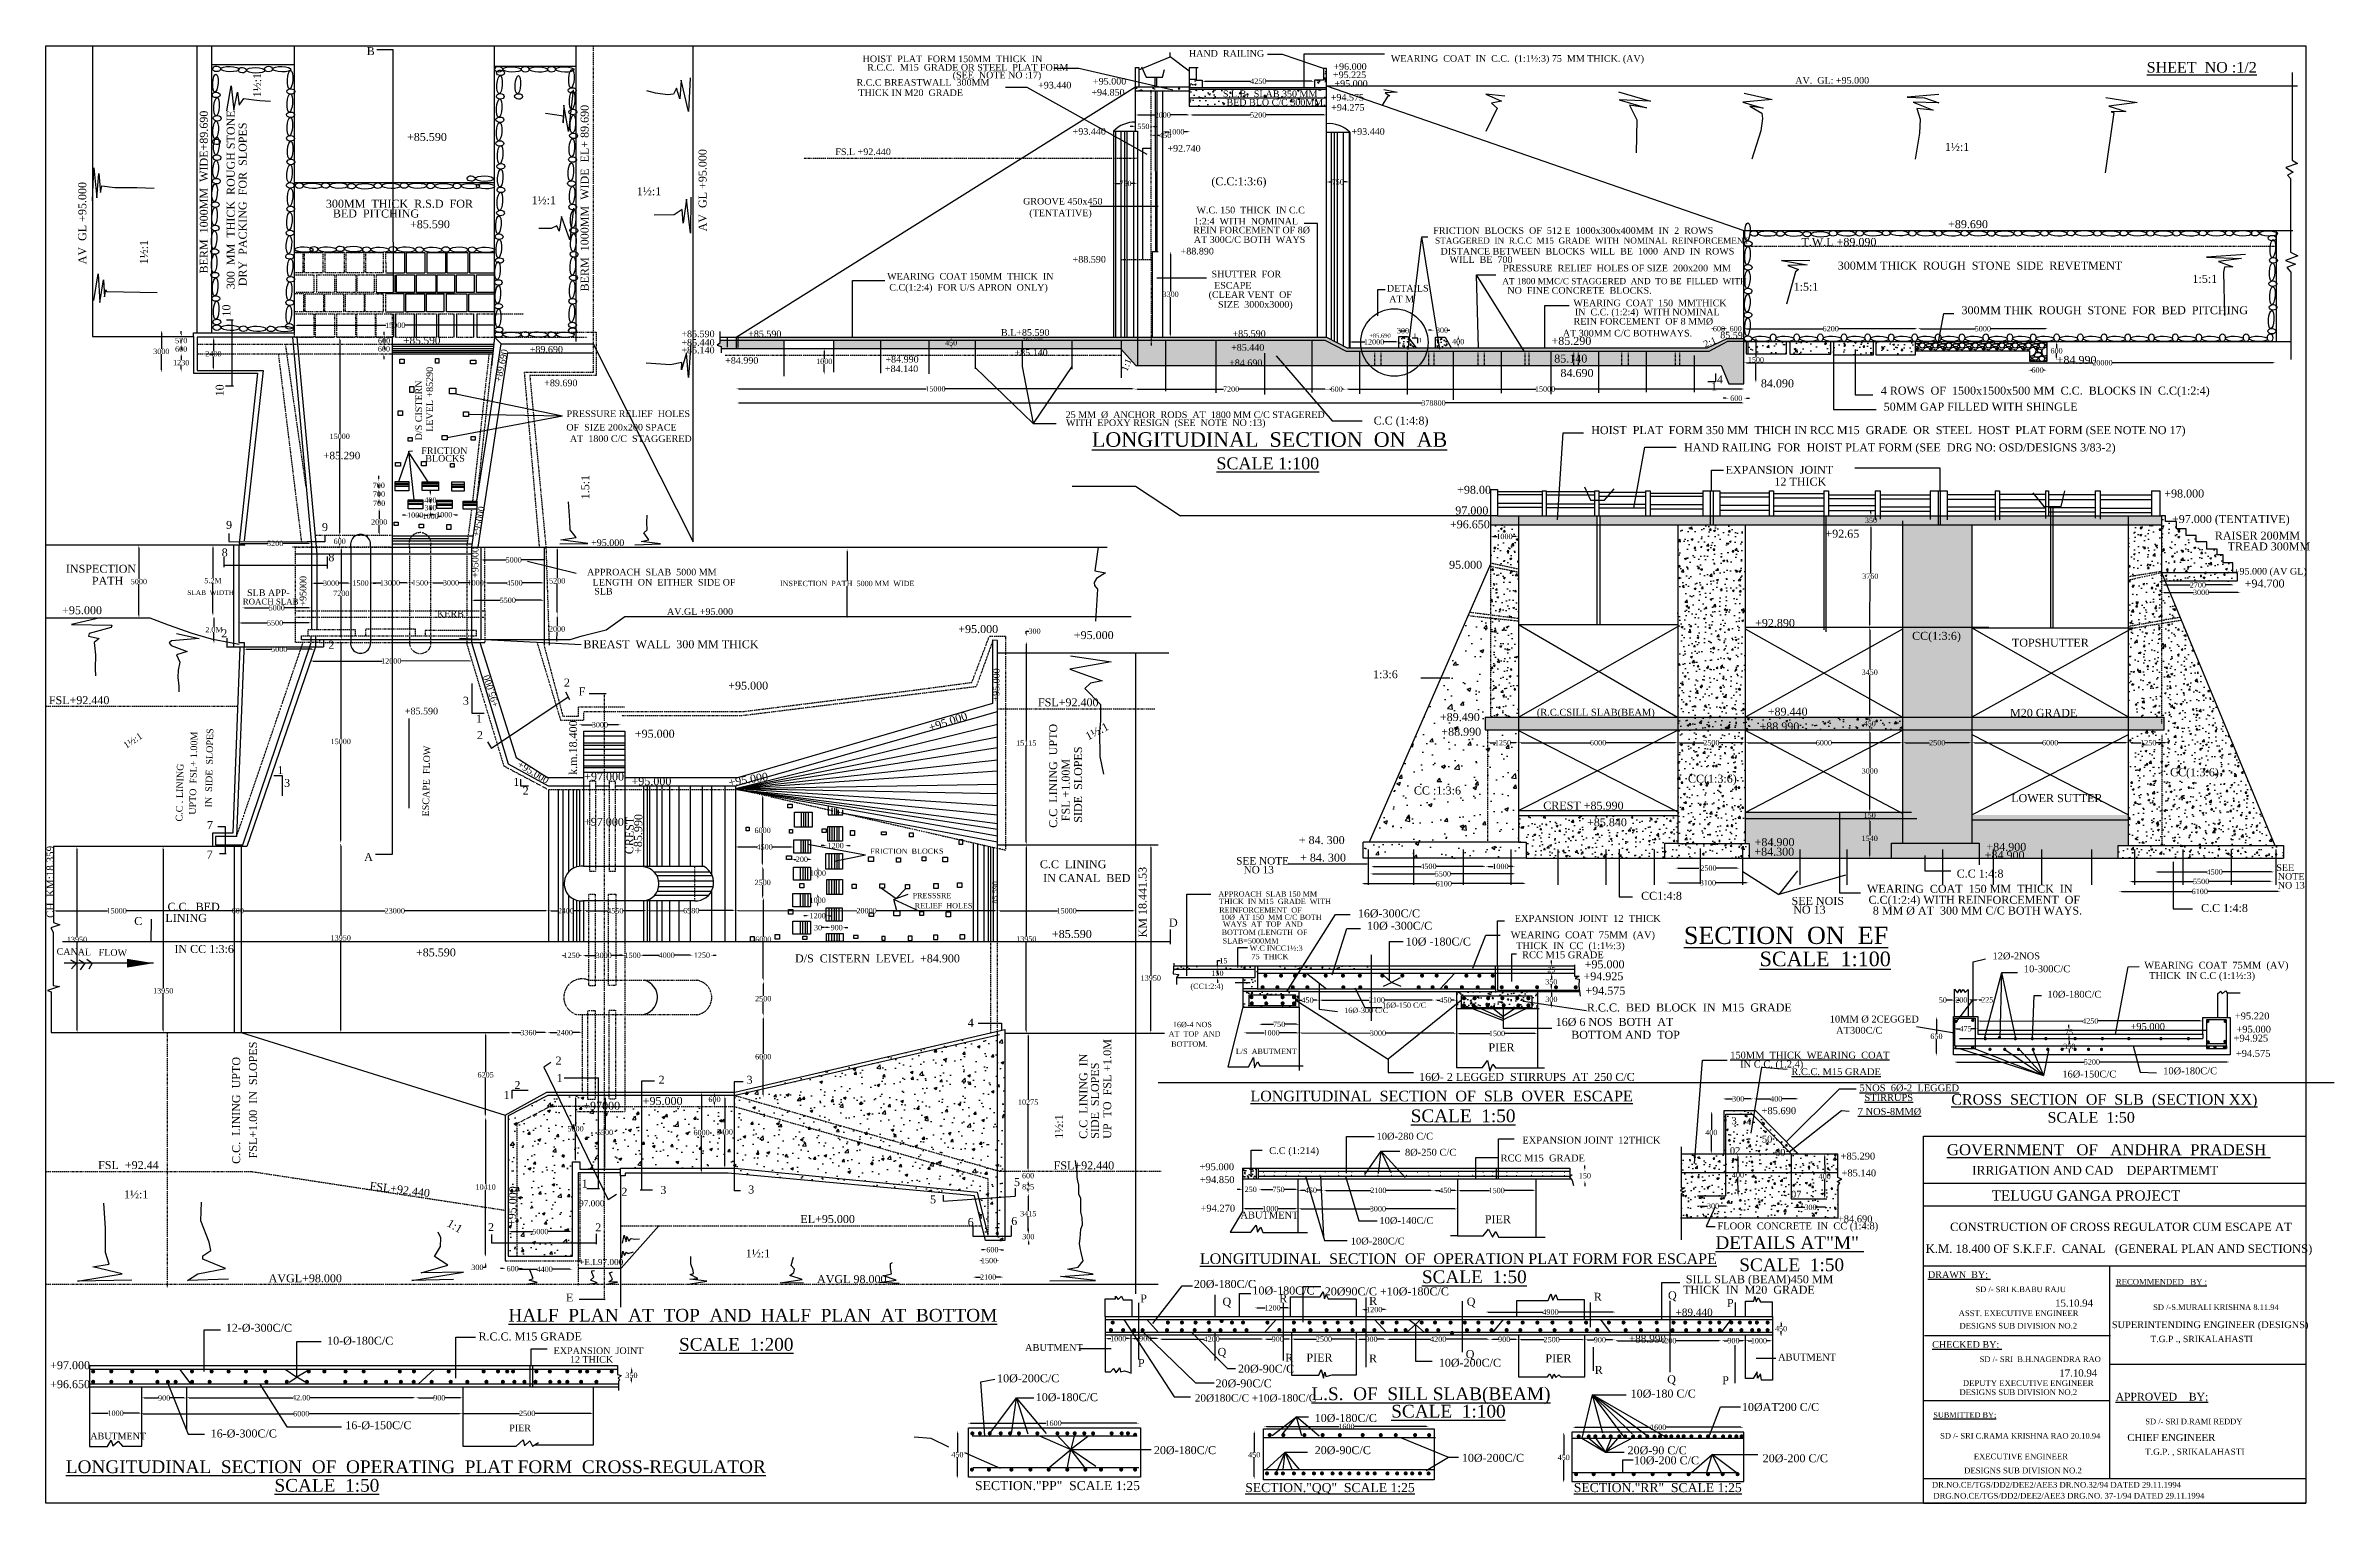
# Model space of a CAD drawing. Header units: millimetres. Extents: x 4336 to 90516, y 1888 to 56787.
import ezdxf

# ---------------------------------------------------------------- set-up
doc = ezdxf.new("R2010")
doc.units = ezdxf.units.MM
doc.header["$MEASUREMENT"] = 0
doc.header["$PDMODE"] = 66
doc.header["$PDSIZE"] = 170
doc.linetypes.add('ACAD_ISO03W100', pattern=[30, 12, -18])
for name, color, linetype in [('DIM', 5, 'Continuous'), ('DOT LINE', 3, 'ACAD_ISO03W100'), ('DWG. LINE', 1, 'Continuous'), ('HATCH', 2, 'Continuous'), ('TEXT', 7, 'Continuous')]:
    doc.layers.add(name, color=color, linetype=linetype)
doc.layers.add('TITLE', color=7, linetype='Continuous', lineweight=30)
doc.styles.get("Standard").update_dxf_attribs({"font": 'TIMES.TTF', "height": 200})
doc.dimstyles.get("Standard").update_dxf_attribs({"dimtxt": 200, "dimasz": 100, "dimexe": 0.18, "dimexo": 0.0625, "dimgap": 0.09, "dimtad": 0, "dimtih": 1, "dimtoh": 1, "dimdec": 1, "dimzin": 0, "dimdsep": 46, "dimtxsty": 'Standard', "dimcen": 0.09, "dimse1": 1, "dimse2": 1, "dimclrd": 5, "dimclre": 5, "dimclrt": 4, "dimadec": 0, "dimazin": 0, "dimtfac": 1, "dimtdec": 1, "dimtofl": 0, "dimtmove": 0, "dimatfit": 3, "dimfxl": 1, "dimtolj": 1, "dimtzin": 0, "dimarcsym": 0})
pattern_1 = [(50, (0, 0), (358.6301, -31.3761), [37.5, -412.5]), (355, (0, 0), (-69.3757, 376.096), [30, -330]), (100.4514, (29.9, -2.6), (289.2547, 344.7198), [31.8701, -350.571]), (46.1842, (0, 100), (533.6205, -82.7595), [56.25, -618.75]), (96.6356, (44.47, 93.1), (467.3314, 487.059), [47.805, -525.8565]), (351.1842, (0, 100), (467.331, 487.0593), [45, -495]), (21, (50, 75), (298.4535, -201.3094), [37.5, -412.5]), (326, (50, 75), (121.6577, 362.575), [30, -330]), (71.4514, (74.87, 58.22), (420.1113, 161.2652), [31.8701, -350.571]), (37.5, (0, 0), (6.07993, 166.44693), [0, -326, 0, -335, 0, -331.25]), (7.5, (0, 0), (131.53477, 197.20586), [0, -191, 0, -318.5, 0, -126.25]), (327.5, (-111.5, 0), (266.91122, -11.27744), [0, -125, 0, -390, 0, -517.5]), (317.5, (-161.5, 0), (291.5931, 50.0525), [0, -162.5, 0, -259, 0, -367.5])]
pattern_2 = [(50, (0, 0), (717.2602, -62.752), [75, -825]), (355, (0, 0), (-138.7513, 752.192), [60, -660]), (100.4514, (59.8, -5.2), (578.5094, 689.4395), [63.74, -701.142]), (46.1842, (0, 200), (1067.241, -165.519), [112.5, -1237.5]), (96.6356, (88.9, 186.2), (934.663, 974.118), [95.61, -1051.713]), (351.1842, (0, 200), (934.662, 974.119), [90, -990]), (21, (100, 150), (596.907, -402.619), [75, -825]), (326, (100, 150), (243.3153, 725.15), [60, -660]), (71.4514, (149.74, 116.45), (840.2226, 322.5305), [63.74, -701.142]), (37.5, (0, 0), (12.15986, 332.89385), [0, -652, 0, -670, 0, -662.5]), (7.5, (0, 0), (263.0695, 394.4117), [0, -382, 0, -637, 0, -252.5]), (327.5, (-223, 0), (533.82244, -22.5549), [0, -250, 0, -780, 0, -1035]), (317.5, (-323, 0), (583.1862, 100.105), [0, -325, 0, -518, 0, -735])]
pattern_3 = [(50, (0, 0), (573.808, -50.2017), [60, -660]), (355, (0, 0), (-111.001, 601.7537), [48, -528]), (100.4514, (47.8, -4.2), (462.8075, 551.5516), [50.992, -560.9137]), (46.1842, (0, 160), (853.793, -132.415), [90, -990]), (96.6356, (71.15, 149), (747.73, 779.294), [76.488, -841.37]), (351.1842, (0, 160), (747.73, 779.295), [72, -792]), (21, (80, 120), (477.5256, -322.095), [60, -660]), (326, (80, 120), (194.652, 580.12), [48, -528]), (71.4514, (119.8, 93.16), (672.178, 258.0244), [50.992, -560.9137]), (37.5, (0, 0), (9.7279, 266.3151), [0, -521.6, 0, -536, 0, -530]), (7.5, (0, 0), (210.4556, 315.5294), [0, -305.6, 0, -509.6, 0, -202]), (327.5, (-178.4, 0), (427.05795, -18.0439), [0, -200, 0, -624, 0, -828]), (317.5, (-258.4, 0), (466.549, 80.084), [0, -260, 0, -414.4, 0, -588])]

msp = doc.modelspace()

# ---------------------------------------------------------------- texts
at = {"layer": 'HATCH'}
msp.add_text('1½:1', height=300, dxfattribs=at).set_placement((75852.97, 52827.98))
at = {"layer": 'TEXT'}
for s, height, p in [('B', 300, (16421.5, 56436.5)), ('HOIST  PLAT  FORM 150MM  THICK  IN', 250, (35096.99, 56169.21)), ('R.C.C.  M15  GRADE OR STEEL  PLAT FORM', 250, (35271.83, 55848.95)), ('HAND  RAILING', 250, (47387.49, 56372.78)), ('+96.000', 250, (52827.81, 55879.33)), ('WEARING  COAT  IN  C.C.  (1:1½:3) 75  MM THICK. (AV)', 250, (54991.08, 56183.34)), ('%%USHEET  NO :1/2', 400, (83454.56, 55776)), ('R.C.C BREASTWALL  300MM', 250, (34868.03, 55280.58)), ('(SEE  NOTE NO :17)', 250, (38489.56, 55559.75)), ('+93.440', 250, (41707, 55178.33)), ('+94.850', 250, (43712.58, 54908.23)), ('+95.000', 250, (43773.42, 55325.02)), ('+95.225', 250, (52810.37, 55569.34)), ('+95.000', 250, (52867, 55241.99)), ('AV.  GL: +95.000', 250, (70219.67, 55358.07)), ('THICK IN M20  GRADE', 250, (34935.7, 54894.26)), ('S.L.B.  SLAB 350 MM', 250, (48665.19, 54853.06)), ('BED BLO C/C 300MM', 250, (48801.06, 54532.55)), ('+94.575', 250, (52727.98, 54719.91)), ('+94.275', 250, (52745.8, 54338.93)), ('+85.590', 300, (17939.5, 53202)), ('+93.440', 250, (43007.22, 53433.81)), ('+93.440', 250, (53509.11, 53433.81)), ('FS.L +92.440', 250, (34070.4, 52668.97)), ('+92.740', 250, (46576.22, 52797.16)), ('(C.C:1:3:6)', 300, (48230.06, 51530.48)), ('300MM  THICK  R.S.D  FOR', 300, (14886, 50687)), ('1½:1', 300, (22631, 50819.5)), ('1½:1', 300, (26594, 51157)), ('GROOVE 450x450', 250, (41141.62, 50805.28)), ('BED  PITCHING', 300, (15148.5, 50318.5)), ('+85.590', 300, (18052, 49915)), ('(TENTATIVE)', 250, (41375.41, 50366.24)), ('1:2:4  WITH  NOMINAL', 250, (47575.38, 50054.43)), ('W.C. 150  THICK  IN C.C', 250, (47670.51, 50473.45)), ('+89.690', 300, (75974.56, 49917.17)), ('+88.890', 250, (47073.41, 48925.19)), ('REIN FORCEMENT OF 8%%C', 250, (47549.44, 49720.88)), ('AT 300C/C BOTH  WAYS', 250, (47570.88, 49361.29)), ('FRICTION  BLOCKS  OF  512 E  1000x300x400MM  IN  2  ROWS', 250, (56586.25, 49700.77)), ('STAGGERED  IN  R.C.C  M15  GRADE  WITH  NOMINAL  REINFORCEMENT', 230, (56652.89, 49333.1)), ('DISTANCE BETWEEN  BLOCKS  WILL  BE  1000  AND  IN  ROWS', 250, (56859.73, 48923.27)), ('T.W.L +89.090', 300, (70454.39, 49245.83)), ('+88.590', 250, (43007.22, 48616.85)), ('SHUTTER  FOR', 250, (48237.83, 48063.59)), ('WILL  BE  700', 250, (57201.57, 48609.45)), ('PRESSURE  RELIEF  HOLES OF SIZE  200x200  MM ', 250, (59216.49, 48287.77)), ('300MM THICK  ROUGH  STONE  SIDE  REVETMENT', 300, (71819.65, 48356.75)), ('WEARING  COAT 150MM  THICK  IN', 250, (36022.86, 47978.06)), ('C.C(1:2:4)  FOR U/S APRON  ONLY)', 250, (36102.6, 47562.05)), ('(CLEAR VENT  OF', 250, (48129.2, 47289.28)), ('ESCAPE', 250, (48334.55, 47638.44)), ('DETAILS', 250, (54841.23, 47529.83)), ('AT 1800 MMC/C STAGGERED  AND  TO BE  FILLED  WITH', 230, (59186.98, 47804.95)), ('NO  FINE CONCRETE  BLOCKS.', 250, (59377.96, 47446.73)), ('1:5:1', 300, (70159.3, 47559.46)), ('1:5:1', 300, (85177.78, 47856.32)), ('SIZE  3000x3000)', 250, (48481.73, 46920.33)), ('AT M', 250, (54928.64, 47123.37)), ('WEARING  COAT  150  MMTHICK', 250, (61864.75, 46973.6)), ('REIN FORCEMENT  OF 8 MM%%C', 250, (61873.95, 46284.35)), ('IN  C.C. (1:2:4)  WITH NOMINAL', 250, (61919.94, 46633.57)), ('300MM THIK  ROUGH  STONE  FOR  BED  PITCHING', 300, (76481.36, 46675.09)), ('+85.590', 280, (17797, 45549.5)), ('+85.590', 250, (28271.91, 45809.49)), ('+85.440', 250, (28271.91, 45486.83)), ('+85.590', 250, (30787.64, 45809.49)), ('B.L+85.590', 250, (40306.92, 45861.82)), ('+85.440', 150, (41111.71, 45671.09)), ('+85.590', 250, (49026.52, 45819.64)), ('+85.690', 160, (54175.44, 45788.25)), ('1', 160, (55834.57, 45788.25)), ('1', 160, (56046.13, 45612.49)), ('+85.290', 300, (61039.09, 45519.63)), ('AT 300MM C/C BOTHWAYS.', 250, (61468.5, 45836.45)), ('+89.690', 250, (22561.5, 45227)), ('+85.140', 250, (28271.91, 45198.92)), ('+84.990', 250, (29921.35, 44808.73)), ('+84.990', 250, (35955.96, 44851.77)), ('+85.140', 250, (40816.7, 45104.4)), ('+84.690', 250, (48900.75, 44718.28)), ('+85.440', 250, (48973.94, 45300.19)), ('85.140', 300, (61143.02, 44854.5)), ('+84.990', 300, (80062.09, 44804.65)), ('+89.690', 250, (23108, 43962.5)), ('+84.140', 250, (35938.77, 44495.43)), ('84.690', 300, (61376.88, 44309.32)), ('1', 300, (67051.52, 43804.31)), ('4', 300, (67268.95, 44067.81)), ('84.090', 300, (68926.12, 43920)), ('4 ROWS  OF  1500x1500x500 MM  C.C.  BLOCKS IN  C.C(1:2:4) ', 300, (73440.76, 43646.27)), ('50MM GAP FILLED WITH SHINGLE', 300, (73549.55, 43041.94)), ('OF  SIZE 200x200 SPACE', 250, (23941.26, 42293.5)), ('PRESSURE RELIEF  HOLES', 250, (23950.76, 42803)), ('25 MM  %%C  ANCHOR  RODS  AT  1800 MM C/C STAGERED', 250, (42743.09, 42766.66)), ('WITH  EPOXY RESIGN  (SEE  NOTE  NO :13)', 250, (42759.34, 42464.69)), ('C.C (1:4:8)', 300, (54343.06, 42518.68)), ('HOIST  PLAT  FORM 350 MM  THICH IN RCC M15  GRADE  OR  STEEL  HOST  PLAT FORM (SEE NOTE NO 17)', 300, (62536.87, 42158.85)), ('+85.290', 280, (14780.5, 41212)), ('FRICTION', 250, (18476, 41408)), ('BLOCKS', 250, (18627.5, 41120.5)), ('AT  1800 C/C  STAGGERED', 250, (24076.26, 41863)), ('HAND RAILING  FOR  HOIST PLAT FORM (SEE  DRG NO: OSD/DESIGNS 3/83-2)', 300, (66033.4, 41506.63)), ('EXPANSION  JOINT', 300, (67594.27, 40663.43)), ('12 THICK', 300, (69435.26, 40218.9)), ('+98.00', 300, (57485.61, 39911.41)), ('+98.000', 300, (84115.44, 39771.17)), ('9', 300, (11126, 38590)), ('9', 300, (14736, 38507)), ('+96.650', 300, (57215.04, 38611.42)), ('97.000', 300, (57417.64, 39132.19)), ('+97.000 (TENTATIVE)', 300, (84405.48, 38808.84)), ('+95.000', 250, (24871.5, 37944.5)), ('+92.65', 300, (71354.4, 38256.93)), ('RAISER 200MM', 300, (86019.41, 38185.74)), ('TREAD 300MM', 300, (86502.01, 37779.04)), ('INSPECTION', 300, (5095.5, 36937.5)), ('8', 300, (10961.5, 37551.5)), ('8', 300, (14978.5, 37370)), ('APPROACH  SLAB  5000 MM', 250, (24720, 36837.09)), ('95.000', 300, (57182.56, 37085.94)), ('+95.000 (AV GL)', 250, (86735.27, 36868.1)), ('PATH', 300, (6073.5, 36485.5)), ('SLAB  WIDTH', 180, (9667.5, 36098.5)), ('SLB APP- ', 250, (11917.5, 36058.5)), ('LENGTH  ON  EITHER  SIDE OF', 250, (24931, 36453.5)), ('SLB', 250, (24990.5, 36116.5)), ('+94.700', 300, (87144.36, 36381.61)), ('+95.000', 300, (4952, 35374.5)), ('ROACH SLAB', 220, (11756.5, 35740)), ('KERB', 250, (19072, 35265.5)), ('AV.GL +95.000', 250, (27730, 35349.5)), ('2', 300, (10946, 34505)), ('+95.000', 300, (38699.86, 34665.27)), ('+95.000', 300, (43050.35, 34438.28)), ('+92.890', 300, (68705.45, 34895.49)), ('CC(1:3:6)', 300, (74619.56, 34409.86)), ('2', 300, (14978.5, 34073.5)), ('BREAST  WALL  300 MM THICK ', 300, (24582.92, 34092.89)), ('TOPSHUTTER', 300, (78379.58, 34150.86)), ('2', 300, (23849.5, 32648)), ('+95.000', 300, (30037.45, 32535.73)), ('1:3:6', 300, (54320, 32963.98)), ('FSL+92.440', 300, (4451.5, 31987)), ('3', 300, (20045, 31965.5)), ('F', 300, (24403.5, 32319)), ('FSL+92.400', 300, (41700.59, 31904.58)), ('+85.590', 250, (17859, 31602)), ('1', 300, (20535, 31290.5)), ('+95.000', 300, (26519.12, 30723.12)), ('+89.490', 300, (56837.09, 31350.52)), ('+88.990', 300, (56889.74, 30798.26)), ('(R.C.CSILL SLAB(BEAM)', 260, (60486.44, 31552.5)), ('+88.990', 300, (68872.39, 30996.16)), ('+89.440', 300, (69183.63, 31555.98)), ('M20 GRADE', 300, (78308.79, 31509.11)), ('2', 300, (20574, 30671)), ('1', 300, (13062, 29354.5)), ('+97.000', 300, (24612.06, 29113.54)), ('CC(1:3:6)', 300, (66179.4, 29030.56)), ('CC(1:3:6)', 300, (84333.56, 29271.04)), ('3', 300, (13311, 28870.5)), ('1', 300, (21945, 28909)), ('2', 300, (22295.5, 28579.5)), ('+95.000', 300, (26395.04, 28933.14)), ('CC :1:3:6', 300, (55856.7, 28584.66)), ('LOWER SUTTER', 300, (78353.1, 28297.66)), ('7', 300, (10409.5, 27285)), ('+97.000', 300, (24603.79, 27403.2)), ('CREST +85.990', 300, (60730.07, 28016.15)), ('+85.840', 300, (62376.6, 27388.04)), ('+ 84. 300', 300, (51523.7, 26716.71)), ('+84.900', 300, (68688.89, 26640.57)), ('+84.900', 300, (77418.04, 26460.88)), ('7', 300, (10397.5, 26173)), ('A', 300, (16327.5, 26081.5)), ('FRICTION  BLOCKS', 200, (35380.28, 26349.25)), ('C.C  LINING', 300, (41774.3, 25807.65)), ('SEE NOTE', 280, (49167.27, 25946.36)), ('NO 13', 280, (49444.6, 25611.36)), ('+ 84. 300', 300, (51571.6, 26056.37)), ('+84.300', 300, (68678.05, 26278.69)), ('+84.900', 300, (77353.08, 26152.91)), ('SEE ', 250, (88336.32, 25704.29)), ('IN CANAL  BED', 300, (41896.36, 25287.06)), ('WEARING  COAT  150 MM  THICK  IN', 300, (72922.71, 24882.77)), ('C.C 1:4:8', 300, (76298.09, 25455.52)), ('NOTE', 250, (88390.29, 25373.56)), ('NO 13', 250, (88390.29, 25041.31)), ('C.C.  BED', 300, (8923, 24205.5)), ('PRESSSRE', 200, (36980.14, 24676.06)), ('RELIEF  HOLES', 200, (37060.21, 24293.85)), ('APPROACH  SLAB 150 MM', 200, (48495.74, 24738.48)), ('THICK  IN M15  GRADE  WITH', 200, (48517.27, 24456.77)), ('REINFORCEMENT  OF', 200, (48525.29, 24132)), ('16%%C-300C/C', 300, (53747.33, 23955.43)), ('CC1:4:8', 300, (64415.44, 24617.66)), ('SEE NOIS', 300, (70079.92, 24425.42)), ('NO 13', 300, (70143.85, 24094.45)), ('C.C(1:2:4) WITH REINFORCEMENT  OF', 300, (72980.28, 24467.36)), ('8 MM %%C AT  300 MM C/C BOTH WAYS. ', 300, (73140.2, 24062.16)), ('C.C 1:4:8', 300, (85502.33, 24159.91)), ('C ', 300, (7667, 23669)), ('LINING', 300, (8843, 23787)), ('+85.590', 300, (42225.78, 23179.96)), ('D', 300, (46635.7, 23610.44)), ('10%%C  AT 150  MM C/C BOTH', 200, (48593.17, 23862.41)), ('BOTTOM (LENGTH  OF', 200, (48617.25, 23293.06)), ('WAYS  AT  TOP  AND', 200, (48665.41, 23601.79)), ('10%%C -300C/C', 300, (54093.54, 23490.03)), ('WEARING  COAT  75MM  (AV)', 260, (59505.14, 23169.58)), ('EXPANSION  JOINT  12  THICK', 260, (59652.83, 23786.49)), ('IN CC 1:3:6', 300, (9180.82, 22614.5)), ('+85.590', 300, (18275.95, 22486.01)), ('D/S  CISTERN  LEVEL  +84.900', 300, (32551.77, 22259.53)), ('SLAB=5000MM', 200, (48653.34, 22971.27)), ('W.C INCC1½:3', 200, (49673.67, 22697.87)), ('75  THICK', 200, (49741.89, 22381.12)), ('10%%C -180C/C', 300, (55550.21, 22894.08)), ('THICK  IN  CC  (1:1½:3)', 260, (59706.27, 22759.51)), ('RCC M15 GRADE', 260, (59930.35, 22416.22)), ('12%%C-2NOS', 260, (77648.09, 22374.35)), ('+94.925', 300, (62245.32, 21588.97)), ('+95.000', 300, (62289.48, 22037.78)), ('10-300C/C', 260, (78829.71, 21888.88)), ('WEARING  COAT  75MM  (AV)', 260, (83361.02, 22024.34)), ('THICK  IN C.C (1:1½:3)', 260, (83544.38, 21633.53)), ('(CC1:2:4)', 200, (47442.76, 21260)), ('16%%C-150 C/C', 200, (54663.3, 20550.43)), ('+94.575', 300, (62316.6, 21043.35)), ('R.C.C.  BED  BLOCK  IN  M15  GRADE', 300, (62372.75, 20411.38)), ('10%%C-180C/C', 260, (79718.68, 20928.99)), ('4', 300, (39056.91, 19841.07)), ('16%%C-4 NOS', 200, (46781.87, 19820.19)), ('16%%C-300 C/C', 200, (53234.57, 20351.12)), ('16%%C 6 NOS  BOTH  AT', 300, (61197.28, 19867.39)), ('10MM %%C 2CEGGED', 260, (71517.1, 19995.6)), ('AT300C/C', 260, (71756.6, 19570.88)), ('+95.000', 260, (82841.24, 19714.82)), ('+95.220', 260, (86773.38, 20113.44)), ('+95.000', 260, (86832.9, 19612.16)), ('AT  TOP  AND', 200, (46621.71, 19466.85)), ('BOTTOM.', 200, (46718.26, 19084.02)), ('L/S  ABUTMENT', 200, (49155.02, 18808.54)), ('PIER', 300, (58666.38, 18909.32)), ('BOTTOM AND  TOP', 300, (61782.33, 19382.98)), ('+94.925', 260, (86726.61, 19276.56)), ('+94.575', 260, (86811.5, 18702.31)), ('2', 300, (23535.13, 18413.09)), ('16%%C- 2 LEGGED  STIRRUPS  AT  250 C/C', 300, (56054.37, 17796.25)), ('%%U150MM  THICK  WEARING  COAT', 260, (67769.54, 18635.33)), ('IN C.C. (1.2.4)', 260, (68144.3, 18298.68)), ('%%UR.C.C. M15 GRADE', 260, (70072.08, 18014.28)), ('16%%C-150C/C', 260, (80278.04, 17925.12)), ('10%%C-180C/C', 260, (84075.91, 18044.81)), ('1', 300, (21576.95, 17115.9)), ('2', 300, (21984.53, 17489.06)), ('1', 300, (23569.74, 17752.44)), ('2', 300, (27414.3, 17689.1)), ('3', 300, (30728.17, 17689.1)), ('%%U5NOS  6%%C-2  LEGGED', 260, (72637.21, 17404.3)), ('%%USTIRRUPS', 260, (72824.34, 17041.59)), ('+97000', 300, (24576.79, 16709.03)), ('+95.000', 300, (26816.46, 16890.89)), ('3', 260, (67816.73, 16163.92)), ('4', 260, (68372.26, 16138.1)), ('+85.690', 260, (68950.39, 16543.24)), ('%%U7 NOS-8MM%%C', 260, (72573.59, 16514.35)), ('10%%C-280 C/C', 260, (54453.39, 15583.36)), ('EXPANSION JOINT  12THICK', 260, (59942.24, 15434.21)), ('50', 260, (68962.35, 15473.42)), ('FSL  +92.44', 300, (6308.01, 14476.59)), ('FSL+92.440', 300, (42290.14, 14463.06)), ('+95.000', 260, (47784.16, 14432.34)), ('C.C (1:214)', 260, (50408.77, 15039.53)), ('8%%C-250 C/C', 260, (55522.34, 14978.19)), ('RCC M15  GRADE', 260, (59124.68, 14762.04)), ('02', 260, (67757.26, 15041.09)), ('60', 260, (69456.19, 14972.38)), ('+85.290', 260, (71928.3, 14832.26)), ('1', 300, (24520.51, 13779.57)), ('3', 300, (27481.53, 13537.4)), ('3', 300, (30789.27, 13554.74)), ('5', 300, (40798.77, 13833.64)), ('+94.850', 260, (47801.36, 13946.93)), ('+85.140', 260, (71962.58, 14198.55)), ('1½:1', 300, (7281.23, 13371.79)), ('97.000', 230, (24421.98, 13072.35)), ('2', 300, (26014.82, 13469.42)), ('5', 300, (37638.25, 13183.35)), ('+94.270', 260, (47822.78, 12871.21)), ('07', 260, (70059.35, 13396.63)), ('2', 300, (20991.09, 12140.16)), ('2', 300, (25030.45, 12128.43)), ('EL+95.000', 300, (32752.28, 12442.49)), ('6', 300, (39053.23, 12331.14)), ('6', 300, (40695.65, 12369.22)), ('ABUTMENT', 260, (49327.28, 12612.78)), ('10%%C-140C/C', 260, (54561.27, 12405.86)), ('PIER', 300, (58528.7, 12434.78)), ('FLOOR  CONCRETE  IN  CC (1:4:8)', 260, (67289.75, 12202.56)), ('+84.690', 260, (71825.47, 12470.12)), ('1½:1', 300, (30698.09, 11146.14)), ('10%%C-280C/C', 260, (53481.95, 11633.3)), ('AVGL+98.000', 300, (12729.73, 10210.92)), ('+E.L97.000', 230, (24421.98, 10858.69)), ('AVGL 98.000', 300, (33381.18, 10179.63)), ('SILL SLAB (BEAM)450 MM', 300, (66098.57, 10174.48)), ('E', 300, (23927.5, 9487.5)), ('P', 300, (45550.31, 9449.83)), ('20%%C-180C/C', 300, (47570.17, 9996.2)), ('Q', 300, (48650.24, 9330.99)), ('10%%C-180C/C', 300, (49778.58, 9750.39)), ('R', 300, (50789.49, 9450.99)), ('20%%C90C/C +10%%C-180C/C', 300, (52501.27, 9716.85)), ('R', 300, (54172.09, 9360.24)), ('Q', 300, (57848.24, 9331.94)), ('R', 300, (62633.37, 9514.68)), ('Q', 300, (65427.7, 9569.75)), ('THICK  IN  M20  GRADE', 300, (65995.72, 9778.86)), ('P', 300, (67647.6, 9280.26)), ('12-%%C-300C/C', 300, (11116.88, 8345.05)), ('+89.440', 280, (65708.4, 8939.12)), ('10-%%C-180C/C', 300, (14931.51, 7860.33)), ('R.C.C. M15 GRADE  ', 300, (20633.87, 8019.32)), ('EXPANSION  JOINT', 250, (23463.87, 7509.03)), ('ABUTMENT', 260, (41211.59, 7623.17)), ('+88.990', 280, (63950.13, 7938.96)), ('+97.000', 300, (4501.68, 6936.48)), ('12 THICK', 250, (24077.76, 7178.75)), ('P', 300, (45466.48, 7019.74)), ('Q', 300, (48465.87, 7439.63)), ('20%%C-90C/C', 300, (49234.14, 6804.84)), ('R', 300, (51015.04, 7216.68)), ('PIER', 300, (51811.68, 7223.57)), ('R', 300, (54167.8, 7189.8)), ('10%%C-200C/C', 300, (56798.15, 7029.81)), ('Q', 300, (57809.99, 7357.33)), ('PIER', 300, (60809.97, 7196.13)), ('R', 300, (62669.33, 6759.94)), ('ABUTMENT', 260, (69572.19, 7264.01)), ('+96.650', 300, (4501.68, 6221.62)), ('10%%C-200C/C', 300, (40161.43, 6445.48)), ('10%%C-180C/C', 300, (41618.16, 5733.35)), ('20%%C-90C/C', 300, (48390.3, 6252.66)), ('10%%C-180 C/C', 300, (64020.82, 5868.69)), ('Q', 300, (65398.02, 6404.71)), ('P', 300, (67466.84, 6370.93)), ('20%%C180C/C +10%%C-180C/C', 280, (47606.9, 5713.4)), ('10%%C-180C/C', 300, (52122.8, 4949.61)), ('10%%CAT200 C/C', 300, (68211.72, 5363.93)), ('ABUTMENT', 250, (6015.17, 4293.84)), ('16-%%C-300C/C', 300, (10546.95, 4364.83)), ('16-%%C-150C/C', 300, (15616.57, 4676.67)), ('PIER', 250, (21790.05, 4599.31)), ('20%%C-180C/C', 300, (46066.55, 3736.76)), ('20%%C-90C/C', 300, (52122.8, 3736.76)), ('10%%C-200C/C', 300, (57664.39, 3447.68)), ('20%%C-90 C/C', 300, (63905.52, 3730.85)), ('10%%C-200 C/C', 300, (64140.76, 3353.83)), ('20%%C-200 C/C', 300, (68993.15, 3432.1))]:
    msp.add_text(s, height=height, dxfattribs=at).set_placement(p)
for s, height, rotation, p in [('1½:1', 300, 90, (12448, 54845)), ('BERM  1000MM  WIDE+89.690', 300, 90, (10438, 48209.5)), ('300  MM  THICK  ROUGH STONE', 300, 90, (11452, 47619)), ('BERM  1000MM  WIDE  EL+ 89.690', 300, 90, (24778.5, 47534)), ('DRY  PACKING  FOR  SLOPES', 300, 90, (11900.5, 47728)), ('AV  GL +95.000', 300, 90, (29220, 49794)), ('AV  GL +95.000', 300, 90, (5861, 48555)), ('1½:1', 300, 90, (8181, 48555)), ('10', 300, 90, (11285.5, 46587)), ('2:1', 250, 22.5406749, (66827.34, 45414.29)), ('85.59', 250, 358.9905871, (67393, 45767.43)), ('+89.690', 250, 78.1992278, (21487.5, 44103.5)), ('1:1', 250, 67.914955, (45054.97, 44497.87)), ('10', 300, 90, (11037, 43580.5)), ('D/S CISTERN', 250, 90, (18505.45, 41922.99)), ('LEVEL +85290', 250, 90, (18916.5, 42246.5)), ('1.5:1', 300, 90, (24801.5, 39705)), ('+95000', 250, 78.1992278, (20646.87, 38276.27)), ('+95000', 250, 89.814898, (20628.11, 36743.48)), ('+95000', 250, 89.814898, (14146.61, 35659.48)), ('+95.000', 250, 107.9580202, (21415.84, 31923.61)), ('+95.000', 250, 89.0017459, (40240.64, 32082.9)), ('IN  SIDE  SLOPES', 250, 88.8051002, (10585.38, 28094.99)), ('k.m.18.400', 300, 90, (24343.77, 29324.12)), ('+95.000', 300, 18.4195041, (37647.29, 30945.89)), ('C.C  LINING  UPTO', 300, 90, (42423.51, 27329.92)), ('1½:1', 300, 27.9877813, (43587.36, 30617.18)), ('1½:1', 250, 33.6326387, (7365.29, 30300.26)), ('UPTO  FSL+ 1.00M', 250, 88.8051002, (9984.45, 27820.49)), ('ESCAPE  FLOW', 250, 88.8051002, (18762.45, 27755.99)), ('SIDE  SLOPES', 300, 90, (43361.64, 27522.18)), ('C.C . LINING', 250, 88.8051002, (9479.45, 27563.49)), ('+95.000', 260, 329.20342, (22070.19, 29643.46)), ('+95.000', 300, 9.1576708, (30073.83, 28882.76)), ('FSL +1.00M', 300, 90, (42896.58, 27578.26)), ('CREST', 300, 89.1872759, (26458.03, 26332.67)), ('+85.990', 300, 89.1872759, (26785.07, 26344.34)), ('CH. KM:18.359', 275, 90, (4642.5, 23936)), ('85.590', 200, 90, (40181.91, 24475.74)), ('KM 18.441.53', 300, 90, (45788.58, 23200.02)), ('CANAL   FLOW', 250, 358.8051002, (4742.49, 22549.5)), ('FSL+1.00  IN  SLOPES', 300, 90, (12290.73, 14877.01)), ('UP  TO  FSL +1.0M', 300, 90, (44458.3, 15614.18)), ('C.C.  LINING  UPTO', 300, 90, (11655.52, 14669.74)), ('C.C  LINING  IN', 300, 90, (43561.97, 15614.18)), ('SIDE  SLOPES', 300, 90, (43995.81, 15614.18)), ('1½:1', 300, 90, (42643.53, 15614.18)), ('FSL+92.440', 300, 352.7123111, (16518.29, 13701.92)), ('+95.000', 300, 87.7321105, (22030.52, 12320.45)), ('1:1', 300, 329.3229798, (19415.21, 12346.13))]:
    msp.add_text(s, height=height, rotation=rotation, dxfattribs=at).set_placement(p)
at = {"layer": 'TITLE'}
for s, height, p in [('%%ULONGITUDINAL  SECTION  ON  AB', 550, (43731.86, 41680.32)), ('%%USCALE 1:100', 450, (48420.71, 40831.74)), ('%%USECTION  ON  EF', 650, (66026.83, 22953.85)), ('%%USCALE  1:100', 550, (68878.24, 22117.22)), ('%%ULONGITUDINAL  SECTION  OF  SLB  OVER  ESCAPE', 400, (49701.92, 17025.95)), ('%%UCROSS  SECTION  OF  SLB  (SECTION XX)', 400, (76092.77, 16900.34)), ('%%USCALE  1:50', 480, (55736.74, 16240.7)), ('SCALE  1:50', 400, (79719.16, 16221.41)), ('%%ULONGITUDINAL  SECTION  OF  OPERATION PLAT FORM FOR ESCAPE', 400, (47798.27, 10899.03)), ('%%UDETAILS AT"M" ', 480, (67211.82, 11465.46)), ('%%USCALE  1:50', 480, (56158.22, 10178.1)), ('SCALE  1:50', 480, (68110.23, 10628.84)), ('%%UHALF  PLAN  AT  TOP  AND  HALF  PLAN  AT  BOTTOM', 480, (21758.69, 8729.94)), ('%%USCALE  1:200', 480, (28183.31, 7632.99)), ('%%UL.S.  OF  SILL SLAB(BEAM)', 480, (51998.01, 5770.18)), ('%%USCALE  1:100', 480, (55003.73, 5114.78)), ('%%ULONGITUDINAL  SECTION  OF  OPERATING  PLAT FORM  CROSS-REGULATOR', 480, (5090.76, 3023.51)), ('%%USCALE  1:50', 480, (12949.89, 2322.4)), ('SECTION."PP"  SCALE 1:25', 340, (39330.22, 2382.03)), ('%%USECTION."QQ"  SCALE 1:25', 340, (49507.48, 2307.36)), ('%%USECTION."RR"  SCALE 1:25', 340, (61878.77, 2307.36))]:
    msp.add_text(s, height=height, dxfattribs=at).set_placement(p)
at = {"layer": 'TITLE', "lineweight": 30}
for s, height, p in [('%%UGOVERNMENT   OF   ANDHRA  PRADESH ', 416.6214, (75931.08, 14996.09)), ('IRRIGATION AND CAD    DEPARTMEMT ', 331.638, (76880.25, 14264.22)), ('TELUGU GANGA PROJECT', 381.5015, (77615.41, 13287.92)), ('CONSTRUCTION OF CROSS REGULATOR CUM ESCAPE AT ', 314.8658, (76050.11, 12141.06)), (' K.M. 18.400 OF S.K.F.F.  CANAL   (GENERAL PLAN AND SECTIONS)', 314.8658, (75013.39, 11319.69)), ('%%UDRAWN  BY; ', 251.9106, (75217.44, 10374.26)), ('SD /- SRI K.BABU RAJU', 211.0266, (77006.02, 9840.04)), ('15.10.94', 269.885, (80005.81, 9291.23)), ('%%URECOMMENDED   BY :', 216.1842, (82294.63, 10119.91)), ('ASST. EXECUTIVE ENGINEER', 216.4859, (76372.46, 8936.71)), ('DESIGNS SUB DIVISION NO.2', 216.4859, (76401.95, 8465.37)), ('SUPERINTENDING ENGINEER (DESIGNS)', 257.9407, (82141.08, 8484.19)), ('SD /-S.MURALI KRISHNA 8.11.94', 211.0266, (83697.56, 9165.67)), ('%%UCHECKED BY: ', 251.9106, (75376.18, 7742.28)), ('T.G.P ., SRIKALAHASTI', 239.5164, (83593.12, 7956.57)), ('SD /- SRI  B.H.NAGENDRA RAO', 211.0266, (77164.75, 7208.05)), ('17.10.94', 269.885, (80164.55, 6659.24)), ('DESIGNS SUB DIVISION NO.2', 216.4859, (76401.95, 5961.38)), ('DEPUTY EXECUTIVE ENGINEER', 216.4859, (76531.19, 6304.73)), ('%%UAPPROVED    BY;', 290.6661, (82283.08, 5755.85)), ('%%USUBMITTED BY;', 203.4675, (75417.54, 5113.44)), ('SD /- SRI C.RAMA KRISHNA RAO 20.10.94', 211.0266, (75677.01, 4320.03)), ('CHIEF ENGINEER', 269.8849, (82723.66, 4230.28)), ('SD /- SRI D.RAMI REDDY', 211.0266, (83402.28, 4863.11)), ('EXECUTIVE ENGINEER', 216.4859, (76941.79, 3544.14)), ('T.G.P. , SRIKALAHASTI', 232.5329, (83393.26, 3711.99)), ('DR.NO.CE/TGS/DD2/DEE2/AEE3 DR.NO.32/94 DATED 29.11.1994', 216.4859, (75364.48, 2474.38)), ('DESIGNS SUB DIVISION NO.2', 216.4859, (76578.96, 3012.21)), ('DRG.NO.CE/TGS/DD2/DEE2/AEE3 DRG.NO. 37-1/94 DATED 29.11.1994', 216.4859, (75418.21, 2061.56))]:
    msp.add_text(s, height=height, dxfattribs=at).set_placement(p)

# ---------------------------------------------------------------- blocks, each defined once
blk = doc.blocks.new('*D2')
at = {"layer": 'Defpoints', "color": 0}
for p in [(13707, 46248), (21285, 46258), (21285, 46248)]:
    blk.add_point(p, dxfattribs=at)
at = {"layer": 'DIM', "color": 5, "lineweight": -2}
for p, q in [((13807, 46258), (17149, 46258)), ((21185, 46258), (17843, 46258))]:
    blk.add_line(p, q, dxfattribs=at)
at = {"layer": 'DIM', "color": 5}
for points in [[(13807, 46274), (13807, 46241), (13707, 46258)], [(21185, 46274), (21185, 46241), (21285, 46258)]]:
    blk.add_solid(points, dxfattribs=at)
at = {"layer": 'DIM', "color": 4, "insert": (17496, 46258), "char_height": 200, "attachment_point": 5}
blk.add_mtext('\\A1;15000', dxfattribs=at)
blk = doc.blocks.new('*D3')
at = {"layer": 'Defpoints', "color": 0}
for p in [(17078, 45808), (17076, 45550), (17076, 45550)]:
    blk.add_point(p, dxfattribs=at)
at = {"layer": 'DIM', "color": 5, "lineweight": -2}
for p, q in [((17078, 45908), (17079, 46008)), ((17075, 45450), (17075, 45350))]:
    blk.add_line(p, q, dxfattribs=at)
at = {"layer": 'DIM', "color": 5}
for points in [[(17062, 45908), (17095, 45908), (17078, 45808)], [(17059, 45450), (17092, 45449), (17076, 45550)]]:
    blk.add_solid(points, dxfattribs=at)
at = {"layer": 'DIM', "color": 4, "insert": (17077, 45679), "char_height": 200, "attachment_point": 5}
blk.add_mtext('\\A1;600', dxfattribs=at)
blk = doc.blocks.new('*D4')
at = {"layer": 'Defpoints', "color": 0}
for p in [(17068, 45182), (17068, 45182), (17076, 45549)]:
    blk.add_point(p, dxfattribs=at)
at = {"layer": 'DIM', "color": 5, "lineweight": -2}
for p, q in [((17078, 45649), (17080, 45749)), ((17066, 45082), (17064, 44982))]:
    blk.add_line(p, q, dxfattribs=at)
at = {"layer": 'DIM', "color": 5}
for points in [[(17049, 45082), (17082, 45082), (17068, 45182)], [(17062, 45650), (17095, 45649), (17076, 45549)]]:
    blk.add_solid(points, dxfattribs=at)
at = {"layer": 'DIM', "color": 4, "insert": (17072, 45366), "char_height": 200, "attachment_point": 5}
blk.add_mtext('\\A1;600', dxfattribs=at)
blk = doc.blocks.new('*D5')
at = {"layer": 'Defpoints', "color": 0}
for p in [(10648, 45808), (10647, 44556), (10647, 44556)]:
    blk.add_point(p, dxfattribs=at)
at = {"layer": 'DIM', "color": 5, "lineweight": -2}
for p, q in [((10648, 45708), (10648, 45284)), ((10647, 44656), (10648, 45080))]:
    blk.add_line(p, q, dxfattribs=at)
at = {"layer": 'DIM', "color": 5}
for points in [[(10632, 45708), (10665, 45708), (10648, 45808)], [(10630, 44656), (10664, 44656), (10647, 44556)]]:
    blk.add_solid(points, dxfattribs=at)
at = {"layer": 'DIM', "color": 4, "insert": (10648, 45182), "char_height": 200, "attachment_point": 5}
blk.add_mtext('\\A1;2400', dxfattribs=at)
blk = doc.blocks.new('*D6')
at = {"layer": 'Defpoints', "color": 0}
for p in [(8670, 46072), (8670, 44474), (8689, 44474)]:
    blk.add_point(p, dxfattribs=at)
at = {"layer": 'DIM', "color": 5, "lineweight": -2}
for p, q in [((8689, 45972), (8689, 45374)), ((8689, 44574), (8689, 45171))]:
    blk.add_line(p, q, dxfattribs=at)
at = {"layer": 'DIM', "color": 5}
for points in [[(8672, 45972), (8706, 45972), (8689, 46072)], [(8672, 44574), (8706, 44574), (8689, 44474)]]:
    blk.add_solid(points, dxfattribs=at)
at = {"layer": 'DIM', "color": 4, "insert": (8689, 45272), "char_height": 200, "attachment_point": 5}
blk.add_mtext('\\A1;3000', dxfattribs=at)
blk = doc.blocks.new('*D7')
at = {"layer": 'Defpoints', "color": 0}
for p in [(9431, 45838), (9431, 45527), (9438, 45527)]:
    blk.add_point(p, dxfattribs=at)
at = {"layer": 'DIM', "color": 5, "lineweight": -2}
for p, q in [((9438, 45938), (9438, 46038)), ((9438, 45427), (9438, 45327))]:
    blk.add_line(p, q, dxfattribs=at)
at = {"layer": 'DIM', "color": 5}
for points in [[(9422, 45938), (9455, 45938), (9438, 45838)], [(9422, 45427), (9455, 45427), (9438, 45527)]]:
    blk.add_solid(points, dxfattribs=at)
at = {"layer": 'DIM', "color": 4, "insert": (9438, 45682), "char_height": 200, "attachment_point": 5}
blk.add_mtext('\\A1;570', dxfattribs=at)
blk = doc.blocks.new('*D8')
at = {"layer": 'Defpoints', "color": 0}
for p in [(9434, 45191), (9438, 45527), (9438, 45191)]:
    blk.add_point(p, dxfattribs=at)
at = {"layer": 'DIM', "color": 5, "lineweight": -2}
for p, q in [((9434, 45627), (9434, 45727)), ((9434, 45091), (9434, 44991))]:
    blk.add_line(p, q, dxfattribs=at)
at = {"layer": 'DIM', "color": 5}
for points in [[(9418, 45627), (9451, 45627), (9434, 45527)], [(9418, 45091), (9451, 45091), (9434, 45191)]]:
    blk.add_solid(points, dxfattribs=at)
at = {"layer": 'DIM', "color": 4, "insert": (9434, 45359), "char_height": 200, "attachment_point": 5}
blk.add_mtext('\\A1;600', dxfattribs=at)
blk = doc.blocks.new('*D9')
at = {"layer": 'Defpoints', "color": 0}
for p in [(9434, 45191), (9434, 44510), (9436, 44510)]:
    blk.add_point(p, dxfattribs=at)
at = {"layer": 'DIM', "color": 5, "lineweight": -2}
for p, q in [((9436, 45091), (9436, 44952)), ((9436, 44610), (9436, 44748))]:
    blk.add_line(p, q, dxfattribs=at)
at = {"layer": 'DIM', "color": 5}
for points in [[(9420, 45091), (9453, 45091), (9436, 45191)], [(9420, 44610), (9453, 44610), (9436, 44510)]]:
    blk.add_solid(points, dxfattribs=at)
at = {"layer": 'DIM', "color": 4, "insert": (9436, 44850), "char_height": 200, "attachment_point": 5}
blk.add_mtext('\\A1;1230', dxfattribs=at)
blk = doc.blocks.new('*D10')
at = {"layer": 'Defpoints', "color": 0}
for p in [(15408, 45808), (15406, 38340), (15406, 38340)]:
    blk.add_point(p, dxfattribs=at)
at = {"layer": 'DIM', "color": 5, "lineweight": -2}
for p, q in [((15408, 45708), (15407, 42176)), ((15406, 38440), (15407, 41972))]:
    blk.add_line(p, q, dxfattribs=at)
at = {"layer": 'DIM', "color": 5}
for points in [[(15392, 45708), (15425, 45708), (15408, 45808)], [(15389, 38440), (15422, 38440), (15406, 38340)]]:
    blk.add_solid(points, dxfattribs=at)
at = {"layer": 'DIM', "color": 4, "insert": (15407, 42074), "char_height": 200, "attachment_point": 5}
blk.add_mtext('\\A1;15000', dxfattribs=at)
blk = doc.blocks.new('*D11')
at = {"layer": 'Defpoints', "color": 0}
for p in [(11618, 38037), (14334, 38040), (14334, 38036)]:
    blk.add_point(p, dxfattribs=at)
at = {"layer": 'DIM', "color": 5, "lineweight": -2}
for p, q in [((11718, 38041), (12693, 38041)), ((14234, 38040), (13259, 38040))]:
    blk.add_line(p, q, dxfattribs=at)
at = {"layer": 'DIM', "color": 5}
for points in [[(11718, 38058), (11718, 38024), (11618, 38041)], [(14234, 38057), (14234, 38023), (14334, 38040)]]:
    blk.add_solid(points, dxfattribs=at)
at = {"layer": 'DIM', "color": 4, "insert": (12976, 38040), "char_height": 200, "attachment_point": 5}
blk.add_mtext('\\A1;5200', dxfattribs=at)
blk = doc.blocks.new('*D12')
at = {"layer": 'Defpoints', "color": 0}
for p in [(15405, 38341), (15408, 37905), (15408, 37905)]:
    blk.add_point(p, dxfattribs=at)
at = {"layer": 'DIM', "color": 5, "lineweight": -2}
for p, q in [((15406, 38241), (15406, 38224)), ((15407, 38005), (15407, 38021))]:
    blk.add_line(p, q, dxfattribs=at)
at = {"layer": 'DIM', "color": 5}
for points in [[(15423, 38241), (15389, 38240), (15405, 38341)], [(15424, 38005), (15391, 38005), (15408, 37905)]]:
    blk.add_solid(points, dxfattribs=at)
at = {"layer": 'DIM', "color": 4, "insert": (15407, 38123), "char_height": 200, "attachment_point": 5}
blk.add_mtext('\\A1;600', dxfattribs=at)
blk = doc.blocks.new('*D13')
at = {"layer": 'Defpoints', "color": 0}
for p in [(16878, 40063), (16884, 40387), (16884, 40063)]:
    blk.add_point(p, dxfattribs=at)
at = {"layer": 'DIM', "color": 5, "lineweight": -2}
for p, q in [((16878, 40487), (16878, 40587)), ((16878, 39963), (16878, 39863))]:
    blk.add_line(p, q, dxfattribs=at)
at = {"layer": 'DIM', "color": 5}
for points in [[(16861, 40487), (16895, 40487), (16878, 40387)], [(16861, 39963), (16895, 39963), (16878, 40063)]]:
    blk.add_solid(points, dxfattribs=at)
at = {"layer": 'DIM', "color": 4, "insert": (16878, 40225), "char_height": 200, "attachment_point": 5}
blk.add_mtext('\\A1;700', dxfattribs=at)
blk = doc.blocks.new('*D14')
at = {"layer": 'Defpoints', "color": 0}
for p in [(16878, 40063), (16878, 39740), (16885, 39740)]:
    blk.add_point(p, dxfattribs=at)
at = {"layer": 'DIM', "color": 5, "lineweight": -2}
for p, q in [((16885, 40163), (16885, 40263)), ((16885, 39640), (16885, 39540))]:
    blk.add_line(p, q, dxfattribs=at)
at = {"layer": 'DIM', "color": 5}
for points in [[(16868, 40163), (16902, 40163), (16885, 40063)], [(16868, 39640), (16902, 39640), (16885, 39740)]]:
    blk.add_solid(points, dxfattribs=at)
at = {"layer": 'DIM', "color": 4, "insert": (16885, 39901), "char_height": 200, "attachment_point": 5}
blk.add_mtext('\\A1;700', dxfattribs=at)
blk = doc.blocks.new('*D15')
at = {"layer": 'Defpoints', "color": 0}
for p in [(16885, 39740), (16885, 39358), (16890, 39358)]:
    blk.add_point(p, dxfattribs=at)
at = {"layer": 'DIM', "color": 5, "lineweight": -2}
for p, q in [((16890, 39840), (16890, 39940)), ((16890, 39258), (16890, 39158))]:
    blk.add_line(p, q, dxfattribs=at)
at = {"layer": 'DIM', "color": 5}
for points in [[(16873, 39840), (16906, 39840), (16890, 39740)], [(16873, 39258), (16906, 39258), (16890, 39358)]]:
    blk.add_solid(points, dxfattribs=at)
at = {"layer": 'DIM', "color": 4, "insert": (16890, 39549), "char_height": 200, "attachment_point": 5}
blk.add_mtext('\\A1;700', dxfattribs=at)
blk = doc.blocks.new('*D16')
at = {"layer": 'Defpoints', "color": 0}
for p in [(16890, 39358), (16896, 38341), (16896, 38341)]:
    blk.add_point(p, dxfattribs=at)
at = {"layer": 'DIM', "color": 5, "lineweight": -2}
for p, q in [((16890, 39258), (16892, 38951)), ((16895, 38440), (16893, 38747))]:
    blk.add_line(p, q, dxfattribs=at)
at = {"layer": 'DIM', "color": 5}
for points in [[(16907, 39258), (16873, 39257), (16890, 39358)], [(16912, 38441), (16878, 38440), (16896, 38341)]]:
    blk.add_solid(points, dxfattribs=at)
at = {"layer": 'DIM', "color": 4, "insert": (16892, 38849), "char_height": 200, "attachment_point": 5}
blk.add_mtext('\\A1;2000', dxfattribs=at)
blk = doc.blocks.new('*D17')
at = {"layer": 'Defpoints', "color": 0}
for p in [(18835, 39836), (18822, 39508), (18835, 39508)]:
    blk.add_point(p, dxfattribs=at)
at = {"layer": 'DIM', "color": 5, "lineweight": -2}
for p, q in [((18822, 39936), (18822, 40036)), ((18822, 39408), (18822, 39308))]:
    blk.add_line(p, q, dxfattribs=at)
at = {"layer": 'DIM', "color": 5}
for points in [[(18805, 39936), (18839, 39936), (18822, 39836)], [(18805, 39408), (18839, 39408), (18822, 39508)]]:
    blk.add_solid(points, dxfattribs=at)
at = {"layer": 'DIM', "color": 4, "insert": (18822, 39672), "char_height": 200, "attachment_point": 5}
blk.add_mtext('\\A1;400', dxfattribs=at)
blk = doc.blocks.new('*D18')
at = {"layer": 'Defpoints', "color": 0}
for p in [(18822, 39508), (18822, 39264), (18828, 39264)]:
    blk.add_point(p, dxfattribs=at)
at = {"layer": 'DIM', "color": 5, "lineweight": -2}
for p, q in [((18828, 39608), (18828, 39708)), ((18828, 39164), (18828, 39064))]:
    blk.add_line(p, q, dxfattribs=at)
at = {"layer": 'DIM', "color": 5}
for points in [[(18812, 39608), (18845, 39608), (18828, 39508)], [(18812, 39164), (18845, 39164), (18828, 39264)]]:
    blk.add_solid(points, dxfattribs=at)
at = {"layer": 'DIM', "color": 4, "insert": (18828, 39386), "char_height": 200, "attachment_point": 5}
blk.add_mtext('\\A1;300', dxfattribs=at)
blk = doc.blocks.new('*D19')
at = {"layer": 'Defpoints', "color": 0}
for p in [(17965, 39160), (18532, 39160), (18532, 39105)]:
    blk.add_point(p, dxfattribs=at)
at = {"layer": 'DIM', "color": 5, "lineweight": -2}
for p, q in [((17865, 39105), (17765, 39105)), ((18632, 39105), (18732, 39105))]:
    blk.add_line(p, q, dxfattribs=at)
at = {"layer": 'DIM', "color": 5}
for points in [[(17865, 39122), (17865, 39088), (17965, 39105)], [(18632, 39122), (18632, 39088), (18532, 39105)]]:
    blk.add_solid(points, dxfattribs=at)
at = {"layer": 'DIM', "color": 4, "insert": (18248, 39105), "char_height": 200, "attachment_point": 5}
blk.add_mtext('\\A1;1000', dxfattribs=at)
blk = doc.blocks.new('*D20')
at = {"layer": 'Defpoints', "color": 0}
for p in [(18532, 39105), (19044, 39105), (19044, 39064)]:
    blk.add_point(p, dxfattribs=at)
at = {"layer": 'DIM', "color": 5, "lineweight": -2}
for p, q in [((18432, 39064), (18332, 39064)), ((19144, 39064), (19244, 39064))]:
    blk.add_line(p, q, dxfattribs=at)
at = {"layer": 'DIM', "color": 5}
for points in [[(18432, 39081), (18432, 39047), (18532, 39064)], [(19144, 39081), (19144, 39047), (19044, 39064)]]:
    blk.add_solid(points, dxfattribs=at)
at = {"layer": 'DIM', "color": 4, "insert": (18828, 39064), "char_height": 200, "attachment_point": 5}
blk.add_mtext('\\A1;1000', dxfattribs=at)
blk = doc.blocks.new('*D21')
at = {"layer": 'Defpoints', "color": 0}
for p in [(19044, 39102), (19640, 39122), (19640, 39102)]:
    blk.add_point(p, dxfattribs=at)
at = {"layer": 'DIM', "color": 5, "lineweight": -2}
for p, q in [((18944, 39122), (18844, 39122)), ((19740, 39122), (19840, 39122))]:
    blk.add_line(p, q, dxfattribs=at)
at = {"layer": 'DIM', "color": 5}
for points in [[(18944, 39138), (18944, 39105), (19044, 39122)], [(19740, 39138), (19740, 39105), (19640, 39122)]]:
    blk.add_solid(points, dxfattribs=at)
at = {"layer": 'DIM', "color": 4, "insert": (19342, 39122), "char_height": 200, "attachment_point": 5}
blk.add_mtext('\\A1;1000', dxfattribs=at)
blk = doc.blocks.new('*D22')
at = {"layer": 'Defpoints', "color": 0}
for p in [(7840, 37972), (7840, 37972), (7846, 35238)]:
    blk.add_point(p, dxfattribs=at)
at = {"layer": 'DIM', "color": 5, "lineweight": -2}
for p, q in [((7840, 37873), (7843, 36707)), ((7846, 35338), (7843, 36503))]:
    blk.add_line(p, q, dxfattribs=at)
at = {"layer": 'DIM', "color": 5}
for points in [[(7857, 37873), (7824, 37872), (7840, 37972)], [(7862, 35338), (7829, 35338), (7846, 35238)]]:
    blk.add_solid(points, dxfattribs=at)
at = {"layer": 'DIM', "color": 4, "insert": (7843, 36605), "char_height": 200, "attachment_point": 5}
blk.add_mtext('\\A1;5000', dxfattribs=at)
blk = doc.blocks.new('*D23')
at = {"layer": 'Defpoints', "color": 0}
for p in [(10642, 37972), (10633, 35308), (10642, 35308)]:
    blk.add_point(p, dxfattribs=at)
at = {"layer": 'DIM', "color": 5, "lineweight": -2}
for p, q in [((10633, 37872), (10633, 36742)), ((10633, 35408), (10633, 36538))]:
    blk.add_line(p, q, dxfattribs=at)
at = {"layer": 'DIM', "color": 5}
for points in [[(10616, 37872), (10650, 37872), (10633, 37972)], [(10616, 35408), (10650, 35408), (10633, 35308)]]:
    blk.add_solid(points, dxfattribs=at)
at = {"layer": 'DIM', "color": 4, "insert": (10633, 36640), "char_height": 200, "attachment_point": 5}
blk.add_mtext('\\A1;5.2M', dxfattribs=at)
blk = doc.blocks.new('*D24')
at = {"layer": 'Defpoints', "color": 0}
for p in [(10633, 35308), (10633, 34266), (10671, 34266)]:
    blk.add_point(p, dxfattribs=at)
at = {"layer": 'DIM', "color": 5, "lineweight": -2}
for p, q in [((10671, 35208), (10671, 34889)), ((10671, 34366), (10671, 34685))]:
    blk.add_line(p, q, dxfattribs=at)
at = {"layer": 'DIM', "color": 5}
for points in [[(10654, 35208), (10688, 35208), (10671, 35308)], [(10654, 34366), (10688, 34366), (10671, 34266)]]:
    blk.add_solid(points, dxfattribs=at)
at = {"layer": 'DIM', "color": 4, "insert": (10671, 34787), "char_height": 200, "attachment_point": 5}
blk.add_mtext('\\A1;2.0M', dxfattribs=at)
blk = doc.blocks.new('*D25')
at = {"layer": 'Defpoints', "color": 0}
for p in [(11732, 35614), (14338, 35614), (14338, 35614)]:
    blk.add_point(p, dxfattribs=at)
at = {"layer": 'DIM', "color": 5, "lineweight": -2}
for p, q in [((11832, 35614), (12752, 35614)), ((14238, 35614), (13318, 35614))]:
    blk.add_line(p, q, dxfattribs=at)
at = {"layer": 'DIM', "color": 5}
for points in [[(11832, 35631), (11832, 35598), (11732, 35614)], [(14238, 35631), (14238, 35597), (14338, 35614)]]:
    blk.add_solid(points, dxfattribs=at)
at = {"layer": 'DIM', "color": 4, "insert": (13035, 35614), "char_height": 200, "attachment_point": 5}
blk.add_mtext('\\A1;5000', dxfattribs=at)
blk = doc.blocks.new('*D26')
at = {"layer": 'Defpoints', "color": 0}
for p in [(11604, 35038), (14338, 35050), (14338, 35043)]:
    blk.add_point(p, dxfattribs=at)
at = {"layer": 'DIM', "color": 5, "lineweight": -2}
for p, q in [((11704, 35046), (12688, 35047)), ((14238, 35050), (13255, 35049))]:
    blk.add_line(p, q, dxfattribs=at)
at = {"layer": 'DIM', "color": 5}
for points in [[(11704, 35062), (11705, 35029), (11604, 35045)], [(14238, 35067), (14239, 35034), (14338, 35050)]]:
    blk.add_solid(points, dxfattribs=at)
at = {"layer": 'DIM', "color": 4, "insert": (12971, 35048), "char_height": 200, "attachment_point": 5}
blk.add_mtext('\\A1;5500', dxfattribs=at)
blk = doc.blocks.new('*D27')
at = {"layer": 'Defpoints', "color": 0}
for p in [(11797, 34053), (14456, 34051), (14456, 34046)]:
    blk.add_point(p, dxfattribs=at)
at = {"layer": 'DIM', "color": 5, "lineweight": -2}
for p, q in [((11897, 34058), (12844, 34055)), ((14356, 34052), (13410, 34054))]:
    blk.add_line(p, q, dxfattribs=at)
at = {"layer": 'DIM', "color": 5}
for points in [[(11897, 34074), (11897, 34041), (11797, 34058)], [(14356, 34068), (14356, 34035), (14456, 34051)]]:
    blk.add_solid(points, dxfattribs=at)
at = {"layer": 'DIM', "color": 4, "insert": (13127, 34055), "char_height": 200, "attachment_point": 5}
blk.add_mtext('\\A1;5000', dxfattribs=at)
blk = doc.blocks.new('*D28')
at = {"layer": 'Defpoints', "color": 0}
for p in [(14307, 33610), (20386, 33613), (20386, 33611)]:
    blk.add_point(p, dxfattribs=at)
at = {"layer": 'DIM', "color": 5, "lineweight": -2}
for p, q in [((14407, 33612), (17000, 33612)), ((20286, 33613), (17693, 33612))]:
    blk.add_line(p, q, dxfattribs=at)
at = {"layer": 'DIM', "color": 5}
for points in [[(14407, 33629), (14407, 33595), (14307, 33612)], [(20286, 33629), (20286, 33596), (20386, 33613)]]:
    blk.add_solid(points, dxfattribs=at)
at = {"layer": 'DIM', "color": 4, "insert": (17346, 33612), "char_height": 200, "attachment_point": 5}
blk.add_mtext('\\A1;12000', dxfattribs=at)
blk = doc.blocks.new('*D29')
at = {"layer": 'Defpoints', "color": 0}
for p in [(14338, 36543), (15821, 36546), (15821, 36546)]:
    blk.add_point(p, dxfattribs=at)
at = {"layer": 'DIM', "color": 5, "lineweight": -2}
for p, q in [((14438, 36543), (14796, 36544)), ((15721, 36546), (15364, 36545))]:
    blk.add_line(p, q, dxfattribs=at)
at = {"layer": 'DIM', "color": 5}
for points in [[(14438, 36560), (14439, 36527), (14338, 36543)], [(15721, 36562), (15721, 36529), (15821, 36546)]]:
    blk.add_solid(points, dxfattribs=at)
at = {"layer": 'DIM', "color": 4, "insert": (15080, 36544), "char_height": 200, "attachment_point": 5}
blk.add_mtext('\\A1;3000', dxfattribs=at)
blk = doc.blocks.new('*D30')
at = {"layer": 'Defpoints', "color": 0}
for p in [(15463, 37905), (15466, 34409), (15466, 34409)]:
    blk.add_point(p, dxfattribs=at)
at = {"layer": 'DIM', "color": 5, "lineweight": -2}
for p, q in [((15463, 37805), (15464, 36259)), ((15465, 34509), (15464, 36055))]:
    blk.add_line(p, q, dxfattribs=at)
at = {"layer": 'DIM', "color": 5}
for points in [[(15480, 37805), (15446, 37805), (15463, 37905)], [(15482, 34509), (15449, 34509), (15466, 34409)]]:
    blk.add_solid(points, dxfattribs=at)
at = {"layer": 'DIM', "color": 4, "insert": (15464, 36157), "char_height": 200, "attachment_point": 5}
blk.add_mtext('\\A1;7200', dxfattribs=at)
blk = doc.blocks.new('*D31')
at = {"layer": 'Defpoints', "color": 0}
for p in [(15821, 36546), (16562, 36548), (16562, 36548)]:
    blk.add_point(p, dxfattribs=at)
at = {"layer": 'DIM', "color": 5, "lineweight": -2}
for p, q in [((15721, 36546), (15621, 36545)), ((16661, 36548), (16761, 36549))]:
    blk.add_line(p, q, dxfattribs=at)
at = {"layer": 'DIM', "color": 5}
for points in [[(15721, 36562), (15721, 36529), (15821, 36546)], [(16661, 36565), (16662, 36532), (16562, 36548)]]:
    blk.add_solid(points, dxfattribs=at)
at = {"layer": 'DIM', "color": 4, "insert": (16191, 36547), "char_height": 200, "attachment_point": 5}
blk.add_mtext('\\A1;1500', dxfattribs=at)
blk = doc.blocks.new('*D32')
at = {"layer": 'Defpoints', "color": 0}
for p in [(16561, 36548), (18034, 36555), (18034, 36550)]:
    blk.add_point(p, dxfattribs=at)
at = {"layer": 'DIM', "color": 5, "lineweight": -2}
for p, q in [((16661, 36553), (16951, 36553)), ((17934, 36555), (17645, 36554))]:
    blk.add_line(p, q, dxfattribs=at)
at = {"layer": 'DIM', "color": 5}
for points in [[(16661, 36569), (16662, 36536), (16561, 36552)], [(17934, 36571), (17935, 36538), (18034, 36555)]]:
    blk.add_solid(points, dxfattribs=at)
at = {"layer": 'DIM', "color": 4, "insert": (17298, 36554), "char_height": 200, "attachment_point": 5}
blk.add_mtext('\\A1;13000', dxfattribs=at)
blk = doc.blocks.new('*D33')
at = {"layer": 'Defpoints', "color": 0}
for p in [(18034, 36555), (18825, 36556), (18825, 36556)]:
    blk.add_point(p, dxfattribs=at)
at = {"layer": 'DIM', "color": 5, "lineweight": -2}
for p, q in [((18134, 36555), (18157, 36555)), ((18725, 36556), (18703, 36556))]:
    blk.add_line(p, q, dxfattribs=at)
at = {"layer": 'DIM', "color": 5}
for points in [[(18134, 36572), (18135, 36538), (18034, 36555)], [(18725, 36573), (18725, 36539), (18825, 36556)]]:
    blk.add_solid(points, dxfattribs=at)
at = {"layer": 'DIM', "color": 4, "insert": (18430, 36555), "char_height": 200, "attachment_point": 5}
blk.add_mtext('\\A1;1500', dxfattribs=at)
blk = doc.blocks.new('*D34')
at = {"layer": 'Defpoints', "color": 0}
for p in [(18825, 36556), (20366, 36555), (20366, 36555)]:
    blk.add_point(p, dxfattribs=at)
at = {"layer": 'DIM', "color": 5, "lineweight": -2}
for p, q in [((18925, 36556), (19311, 36556)), ((20266, 36555), (19880, 36555))]:
    blk.add_line(p, q, dxfattribs=at)
at = {"layer": 'DIM', "color": 5}
for points in [[(18925, 36573), (18925, 36539), (18825, 36556)], [(20266, 36572), (20266, 36538), (20366, 36555)]]:
    blk.add_solid(points, dxfattribs=at)
at = {"layer": 'DIM', "color": 4, "insert": (19596, 36556), "char_height": 200, "attachment_point": 5}
blk.add_mtext('\\A1;3000', dxfattribs=at)
blk = doc.blocks.new('*D35')
at = {"layer": 'Defpoints', "color": 0}
for p in [(20366, 36555), (20872, 36555), (20872, 36555)]:
    blk.add_point(p, dxfattribs=at)
at = {"layer": 'DIM', "color": 5, "lineweight": -2}
for p, q in [((20266, 36555), (20166, 36555)), ((20972, 36555), (21072, 36555))]:
    blk.add_line(p, q, dxfattribs=at)
at = {"layer": 'DIM', "color": 5}
for points in [[(20266, 36572), (20266, 36538), (20366, 36555)], [(20972, 36572), (20972, 36538), (20872, 36555)]]:
    blk.add_solid(points, dxfattribs=at)
at = {"layer": 'DIM', "color": 4, "insert": (20528, 36555), "char_height": 200, "attachment_point": 5}
blk.add_mtext('\\A1;1000', dxfattribs=at)
blk = doc.blocks.new('*D36')
at = {"layer": 'Defpoints', "color": 0}
for p in [(20726, 37419), (23188, 37418), (23188, 37417)]:
    blk.add_point(p, dxfattribs=at)
at = {"layer": 'DIM', "color": 5, "lineweight": -2}
for p, q in [((20827, 37420), (21674, 37419)), ((23088, 37418), (22240, 37419))]:
    blk.add_line(p, q, dxfattribs=at)
at = {"layer": 'DIM', "color": 5}
for points in [[(20827, 37437), (20826, 37403), (20726, 37420)], [(23088, 37435), (23088, 37402), (23188, 37418)]]:
    blk.add_solid(points, dxfattribs=at)
at = {"layer": 'DIM', "color": 4, "insert": (21957, 37419), "char_height": 200, "attachment_point": 5}
blk.add_mtext('\\A1;5000', dxfattribs=at)
blk = doc.blocks.new('*D37')
at = {"layer": 'Defpoints', "color": 0}
for p in [(20872, 36555), (23105, 36551), (23105, 36552)]:
    blk.add_point(p, dxfattribs=at)
at = {"layer": 'DIM', "color": 5, "lineweight": -2}
for p, q in [((20972, 36553), (21701, 36552)), ((23005, 36551), (22277, 36552))]:
    blk.add_line(p, q, dxfattribs=at)
at = {"layer": 'DIM', "color": 5}
for points in [[(20973, 36570), (20972, 36537), (20872, 36554)], [(23006, 36567), (23005, 36534), (23105, 36551)]]:
    blk.add_solid(points, dxfattribs=at)
at = {"layer": 'DIM', "color": 4, "insert": (21989, 36552), "char_height": 200, "attachment_point": 5}
blk.add_mtext('\\A1;4500', dxfattribs=at)
blk = doc.blocks.new('*D38')
at = {"layer": 'Defpoints', "color": 0}
for p in [(20366, 35889), (23106, 35897), (23106, 35886)]:
    blk.add_point(p, dxfattribs=at)
at = {"layer": 'DIM', "color": 5, "lineweight": -2}
for p, q in [((20466, 35900), (21453, 35899)), ((23006, 35898), (22019, 35899))]:
    blk.add_line(p, q, dxfattribs=at)
at = {"layer": 'DIM', "color": 5}
for points in [[(20466, 35917), (20466, 35884), (20366, 35900)], [(23006, 35914), (23005, 35881), (23106, 35897)]]:
    blk.add_solid(points, dxfattribs=at)
at = {"layer": 'DIM', "color": 4, "insert": (21736, 35899), "char_height": 200, "attachment_point": 5}
blk.add_mtext('\\A1;5500', dxfattribs=at)
blk = doc.blocks.new('*D39')
at = {"layer": 'Defpoints', "color": 0}
for p in [(23590, 37905), (23590, 35356), (23595, 35356)]:
    blk.add_point(p, dxfattribs=at)
at = {"layer": 'DIM', "color": 5, "lineweight": -2}
for p, q in [((23595, 37805), (23595, 36732)), ((23595, 35456), (23595, 36528))]:
    blk.add_line(p, q, dxfattribs=at)
at = {"layer": 'DIM', "color": 5}
for points in [[(23578, 37805), (23612, 37805), (23595, 37905)], [(23578, 35456), (23612, 35456), (23595, 35356)]]:
    blk.add_solid(points, dxfattribs=at)
at = {"layer": 'DIM', "color": 4, "insert": (23595, 36630), "char_height": 200, "attachment_point": 5}
blk.add_mtext('\\A1;5200', dxfattribs=at)
blk = doc.blocks.new('*D40')
at = {"layer": 'Defpoints', "color": 0}
for p in [(23595, 35356), (23587, 34281), (23587, 34281)]:
    blk.add_point(p, dxfattribs=at)
at = {"layer": 'DIM', "color": 5, "lineweight": -2}
for p, q in [((23588, 34381), (23590, 34717)), ((23594, 35256), (23592, 34920))]:
    blk.add_line(p, q, dxfattribs=at)
at = {"layer": 'DIM', "color": 5}
for points in [[(23577, 35256), (23611, 35255), (23595, 35356)], [(23571, 34381), (23604, 34381), (23587, 34281)]]:
    blk.add_solid(points, dxfattribs=at)
at = {"layer": 'DIM', "color": 4, "insert": (23591, 34818), "char_height": 200, "attachment_point": 5}
blk.add_mtext('\\A1;2000', dxfattribs=at)
blk = doc.blocks.new('*D41')
at = {"layer": 'Defpoints', "color": 0}
for p in [(15466, 34409), (15445, 26752), (15466, 26752)]:
    blk.add_point(p, dxfattribs=at)
at = {"layer": 'DIM', "color": 5, "lineweight": -2}
for p, q in [((15445, 34309), (15445, 30682)), ((15445, 26852), (15445, 30478))]:
    blk.add_line(p, q, dxfattribs=at)
at = {"layer": 'DIM', "color": 5}
for points in [[(15428, 34309), (15462, 34309), (15445, 34409)], [(15428, 26852), (15462, 26852), (15445, 26752)]]:
    blk.add_solid(points, dxfattribs=at)
at = {"layer": 'DIM', "color": 4, "insert": (15445, 30580), "char_height": 200, "attachment_point": 5}
blk.add_mtext('\\A1;15000', dxfattribs=at)
blk = doc.blocks.new('*D42')
at = {"layer": 'Defpoints', "color": 0}
for p in [(15445, 26751), (15449, 19613), (15452, 19613)]:
    blk.add_point(p, dxfattribs=at)
at = {"layer": 'DIM', "color": 5, "lineweight": -2}
for p, q in [((15442, 26651), (15445, 23285)), ((15448, 19713), (15445, 23080))]:
    blk.add_line(p, q, dxfattribs=at)
at = {"layer": 'DIM', "color": 5}
for points in [[(15459, 26652), (15425, 26651), (15442, 26751)], [(15465, 19714), (15432, 19713), (15449, 19613)]]:
    blk.add_solid(points, dxfattribs=at)
at = {"layer": 'DIM', "color": 4, "insert": (15445, 23182), "char_height": 200, "attachment_point": 5}
blk.add_mtext('\\A1;13950', dxfattribs=at)
blk = doc.blocks.new('*D43')
at = {"layer": 'Defpoints', "color": 0}
for p in [(4630, 24201), (11442, 24200), (11442, 24200)]:
    blk.add_point(p, dxfattribs=at)
at = {"layer": 'DIM', "color": 5, "lineweight": -2}
for p, q in [((4730, 24201), (6659, 24201)), ((11342, 24200), (7352, 24201))]:
    blk.add_line(p, q, dxfattribs=at)
at = {"layer": 'DIM', "color": 5}
for points in [[(4730, 24218), (4730, 24184), (4630, 24201)], [(11342, 24217), (11342, 24184), (11442, 24200)]]:
    blk.add_solid(points, dxfattribs=at)
at = {"layer": 'DIM', "color": 4, "insert": (7006, 24201), "char_height": 200, "attachment_point": 5}
blk.add_mtext('\\A1;15000', dxfattribs=at)
blk = doc.blocks.new('*D44')
at = {"layer": 'Defpoints', "color": 0}
for p in [(11442, 24201), (11696, 24209), (11696, 24201)]:
    blk.add_point(p, dxfattribs=at)
at = {"layer": 'DIM', "color": 5, "lineweight": -2}
blk.add_line((11542, 24209), (11596, 24209), dxfattribs=at)
at = {"layer": 'DIM', "color": 5}
for points in [[(11542, 24226), (11542, 24192), (11442, 24209)], [(11596, 24226), (11596, 24192), (11696, 24209)]]:
    blk.add_solid(points, dxfattribs=at)
at = {"layer": 'DIM', "color": 4, "insert": (11569, 24209), "char_height": 200, "attachment_point": 5}
blk.add_mtext('\\A1;600', dxfattribs=at)
blk = doc.blocks.new('*D45')
at = {"layer": 'Defpoints', "color": 0}
for p in [(11696, 24201), (23264, 24202), (23264, 24201)]:
    blk.add_point(p, dxfattribs=at)
at = {"layer": 'DIM', "color": 5, "lineweight": -2}
for p, q in [((11796, 24202), (17119, 24202)), ((23164, 24202), (17841, 24202))]:
    blk.add_line(p, q, dxfattribs=at)
at = {"layer": 'DIM', "color": 5}
for points in [[(11796, 24219), (11796, 24185), (11696, 24202)], [(23164, 24219), (23164, 24185), (23264, 24202)]]:
    blk.add_solid(points, dxfattribs=at)
at = {"layer": 'DIM', "color": 4, "insert": (17480, 24202), "char_height": 200, "attachment_point": 5}
blk.add_mtext('\\A1;23000', dxfattribs=at)
blk = doc.blocks.new('*D46')
at = {"layer": 'Defpoints', "color": 0}
for p in [(5508, 26630), (5517, 19614), (5517, 19614)]:
    blk.add_point(p, dxfattribs=at)
at = {"layer": 'DIM', "color": 5, "lineweight": -2}
for p, q in [((5508, 26530), (5512, 23224)), ((5517, 19713), (5513, 23020))]:
    blk.add_line(p, q, dxfattribs=at)
at = {"layer": 'DIM', "color": 5}
for points in [[(5525, 26530), (5491, 26530), (5508, 26630)], [(5534, 19714), (5500, 19713), (5517, 19614)]]:
    blk.add_solid(points, dxfattribs=at)
at = {"layer": 'DIM', "color": 4, "insert": (5513, 23122), "char_height": 200, "attachment_point": 5}
blk.add_mtext('\\A1;13950', dxfattribs=at)
blk = doc.blocks.new('*D47')
at = {"layer": 'Defpoints', "color": 0}
for p in [(8753, 26630), (8759, 19614), (8759, 19614)]:
    blk.add_point(p, dxfattribs=at)
at = {"layer": 'DIM', "color": 5, "lineweight": -2}
for p, q in [((8753, 26530), (8758, 21293)), ((8759, 19713), (8758, 21088))]:
    blk.add_line(p, q, dxfattribs=at)
at = {"layer": 'DIM', "color": 5}
for points in [[(8770, 26530), (8736, 26530), (8753, 26630)], [(8776, 19714), (8742, 19713), (8759, 19614)]]:
    blk.add_solid(points, dxfattribs=at)
at = {"layer": 'DIM', "color": 4, "insert": (8758, 21190), "char_height": 200, "attachment_point": 5}
blk.add_mtext('\\A1;13950', dxfattribs=at)
blk = doc.blocks.new('*D48')
at = {"layer": 'Defpoints', "color": 0}
for p in [(23264, 24202), (24588, 24204), (24588, 24204)]:
    blk.add_point(p, dxfattribs=at)
at = {"layer": 'DIM', "color": 5, "lineweight": -2}
for p, q in [((23363, 24202), (23639, 24203)), ((24488, 24204), (24212, 24203))]:
    blk.add_line(p, q, dxfattribs=at)
at = {"layer": 'DIM', "color": 5}
for points in [[(23363, 24219), (23364, 24185), (23264, 24202)], [(24487, 24220), (24488, 24187), (24588, 24204)]]:
    blk.add_solid(points, dxfattribs=at)
at = {"layer": 'DIM', "color": 4, "insert": (23926, 24203), "char_height": 200, "attachment_point": 5}
blk.add_mtext('\\A1;2400', dxfattribs=at)
blk = doc.blocks.new('*D49')
at = {"layer": 'Defpoints', "color": 0}
for p in [(24587, 24204), (26978, 24207), (26978, 24205)]:
    blk.add_point(p, dxfattribs=at)
at = {"layer": 'DIM', "color": 5, "lineweight": -2}
for p, q in [((24687, 24205), (25495, 24206)), ((26878, 24207), (26071, 24206))]:
    blk.add_line(p, q, dxfattribs=at)
at = {"layer": 'DIM', "color": 5}
for points in [[(24687, 24222), (24688, 24189), (24587, 24205)], [(26878, 24224), (26879, 24190), (26978, 24207)]]:
    blk.add_solid(points, dxfattribs=at)
at = {"layer": 'DIM', "color": 4, "insert": (25783, 24206), "char_height": 200, "attachment_point": 5}
blk.add_mtext('\\A1;4550', dxfattribs=at)
blk = doc.blocks.new('*D50')
at = {"layer": 'Defpoints', "color": 0}
for p in [(26978, 24207), (30310, 24212), (30310, 24212)]:
    blk.add_point(p, dxfattribs=at)
at = {"layer": 'DIM', "color": 5, "lineweight": -2}
for p, q in [((27078, 24207), (28361, 24209)), ((30211, 24211), (28928, 24210))]:
    blk.add_line(p, q, dxfattribs=at)
at = {"layer": 'DIM', "color": 5}
for points in [[(27078, 24224), (27079, 24190), (26978, 24207)], [(30210, 24228), (30211, 24195), (30310, 24212)]]:
    blk.add_solid(points, dxfattribs=at)
at = {"layer": 'DIM', "color": 4, "insert": (28644, 24209), "char_height": 200, "attachment_point": 5}
blk.add_mtext('\\A1;6980', dxfattribs=at)
blk = doc.blocks.new('*D51')
at = {"layer": 'Defpoints', "color": 0}
for p in [(21798, 19614), (23227, 19615), (23227, 19614)]:
    blk.add_point(p, dxfattribs=at)
at = {"layer": 'DIM', "color": 5, "lineweight": -2}
for p, q in [((21898, 19615), (22228, 19615)), ((23127, 19615), (22797, 19615))]:
    blk.add_line(p, q, dxfattribs=at)
at = {"layer": 'DIM', "color": 5}
for points in [[(21898, 19632), (21898, 19599), (21798, 19615)], [(23127, 19632), (23127, 19599), (23227, 19615)]]:
    blk.add_solid(points, dxfattribs=at)
at = {"layer": 'DIM', "color": 4, "insert": (22513, 19615), "char_height": 200, "attachment_point": 5}
blk.add_mtext('\\A1;3360', dxfattribs=at)
blk = doc.blocks.new('*D52')
at = {"layer": 'Defpoints', "color": 0}
for p in [(23227, 19615), (24537, 19616), (24537, 19616)]:
    blk.add_point(p, dxfattribs=at)
at = {"layer": 'DIM', "color": 5, "lineweight": -2}
for p, q in [((23327, 19615), (23595, 19615)), ((24437, 19616), (24169, 19615))]:
    blk.add_line(p, q, dxfattribs=at)
at = {"layer": 'DIM', "color": 5}
for points in [[(23327, 19632), (23327, 19599), (23227, 19615)], [(24437, 19632), (24437, 19599), (24537, 19616)]]:
    blk.add_solid(points, dxfattribs=at)
at = {"layer": 'DIM', "color": 4, "insert": (23882, 19615), "char_height": 200, "attachment_point": 5}
blk.add_mtext('\\A1;2400', dxfattribs=at)
blk = doc.blocks.new('*D53')
at = {"layer": 'Defpoints', "color": 0}
for p in [(20899, 19614), (20899, 16434), (20899, 16434)]:
    blk.add_point(p, dxfattribs=at)
at = {"layer": 'DIM', "color": 5, "lineweight": -2}
for p, q in [((20899, 19514), (20899, 18126)), ((20899, 16534), (20899, 17922))]:
    blk.add_line(p, q, dxfattribs=at)
at = {"layer": 'DIM', "color": 5}
for points in [[(20883, 19514), (20916, 19514), (20899, 19614)], [(20883, 16534), (20916, 16534), (20899, 16434)]]:
    blk.add_solid(points, dxfattribs=at)
at = {"layer": 'DIM', "color": 4, "insert": (20899, 18024), "char_height": 200, "attachment_point": 5}
blk.add_mtext('\\A1;6205', dxfattribs=at)
blk = doc.blocks.new('*D54')
at = {"layer": 'Defpoints', "color": 0}
for p in [(20899, 16434), (20899, 11161), (20901, 11161)]:
    blk.add_point(p, dxfattribs=at)
at = {"layer": 'DIM', "color": 5, "lineweight": -2}
for p, q in [((20901, 16334), (20901, 13900)), ((20901, 11261), (20901, 13696))]:
    blk.add_line(p, q, dxfattribs=at)
at = {"layer": 'DIM', "color": 5}
for points in [[(20884, 16334), (20918, 16334), (20901, 16434)], [(20884, 11261), (20918, 11261), (20901, 11161)]]:
    blk.add_solid(points, dxfattribs=at)
at = {"layer": 'DIM', "color": 4, "insert": (20901, 13798), "char_height": 200, "attachment_point": 5}
blk.add_mtext('\\A1;10410', dxfattribs=at)
blk = doc.blocks.new('*D55')
at = {"layer": 'Defpoints', "color": 0}
for p in [(20901, 11161), (20901, 10971), (20901, 10971)]:
    blk.add_point(p, dxfattribs=at)
at = {"layer": 'DIM', "color": 5, "lineweight": -2}
for p, q in [((20901, 11261), (20901, 11361)), ((20901, 10771), (20801, 10771)), ((20901, 10871), (20901, 10771))]:
    blk.add_line(p, q, dxfattribs=at)
at = {"layer": 'DIM', "color": 5}
for points in [[(20885, 11261), (20918, 11261), (20901, 11161)], [(20885, 10871), (20918, 10871), (20901, 10971)]]:
    blk.add_solid(points, dxfattribs=at)
at = {"layer": 'DIM', "color": 4, "insert": (20591, 10771), "char_height": 200, "attachment_point": 5}
blk.add_mtext('\\A1;300', dxfattribs=at)
blk = doc.blocks.new('*D56')
at = {"layer": 'Defpoints', "color": 0}
for p in [(23734, 22523), (24550, 22525), (24550, 22523)]:
    blk.add_point(p, dxfattribs=at)
at = {"layer": 'DIM', "color": 5, "lineweight": -2}
for p, q in [((23834, 22525), (23869, 22525)), ((24450, 22525), (24415, 22525))]:
    blk.add_line(p, q, dxfattribs=at)
at = {"layer": 'DIM', "color": 5}
for points in [[(23834, 22542), (23834, 22508), (23734, 22525)], [(24450, 22542), (24450, 22508), (24550, 22525)]]:
    blk.add_solid(points, dxfattribs=at)
at = {"layer": 'DIM', "color": 4, "insert": (24142, 22525), "char_height": 200, "attachment_point": 5}
blk.add_mtext('\\A1;1250', dxfattribs=at)
blk = doc.blocks.new('*D57')
at = {"layer": 'Defpoints', "color": 0}
for p in [(24550, 22525), (26142, 22519), (26142, 22519)]:
    blk.add_point(p, dxfattribs=at)
at = {"layer": 'DIM', "color": 5, "lineweight": -2}
for p, q in [((24650, 22525), (25062, 22523)), ((26042, 22520), (25630, 22521))]:
    blk.add_line(p, q, dxfattribs=at)
at = {"layer": 'DIM', "color": 5}
for points in [[(24650, 22541), (24650, 22508), (24550, 22525)], [(26042, 22536), (26041, 22503), (26142, 22519)]]:
    blk.add_solid(points, dxfattribs=at)
at = {"layer": 'DIM', "color": 4, "insert": (25346, 22522), "char_height": 200, "attachment_point": 5}
blk.add_mtext('\\A1;3000', dxfattribs=at)
blk = doc.blocks.new('*D58')
at = {"layer": 'Defpoints', "color": 0}
for p in [(26142, 22519), (26731, 22527), (26731, 22519)]:
    blk.add_point(p, dxfattribs=at)
at = {"layer": 'DIM', "color": 5, "lineweight": -2}
for p, q in [((26042, 22527), (25942, 22527)), ((26831, 22527), (26931, 22527))]:
    blk.add_line(p, q, dxfattribs=at)
at = {"layer": 'DIM', "color": 5}
for points in [[(26042, 22543), (26042, 22510), (26142, 22527)], [(26831, 22543), (26831, 22510), (26731, 22527)]]:
    blk.add_solid(points, dxfattribs=at)
at = {"layer": 'DIM', "color": 4, "insert": (26436, 22527), "char_height": 200, "attachment_point": 5}
blk.add_mtext('\\A1;1500', dxfattribs=at)
blk = doc.blocks.new('*D59')
at = {"layer": 'Defpoints', "color": 0}
for p in [(26731, 22527), (28707, 22531), (28707, 22527)]:
    blk.add_point(p, dxfattribs=at)
at = {"layer": 'DIM', "color": 5, "lineweight": -2}
for p, q in [((26831, 22531), (27431, 22531)), ((28607, 22531), (28007, 22531))]:
    blk.add_line(p, q, dxfattribs=at)
at = {"layer": 'DIM', "color": 5}
for points in [[(26831, 22547), (26831, 22514), (26731, 22531)], [(28607, 22547), (28607, 22514), (28707, 22531)]]:
    blk.add_solid(points, dxfattribs=at)
at = {"layer": 'DIM', "color": 4, "insert": (27719, 22531), "char_height": 200, "attachment_point": 5}
blk.add_mtext('\\A1;4000', dxfattribs=at)
blk = doc.blocks.new('*D60')
at = {"layer": 'Defpoints', "color": 0}
for p in [(28707, 22531), (29384, 22531), (29384, 22531)]:
    blk.add_point(p, dxfattribs=at)
at = {"layer": 'DIM', "color": 5, "lineweight": -2}
for p, q in [((28607, 22531), (28507, 22531)), ((29484, 22531), (29584, 22531))]:
    blk.add_line(p, q, dxfattribs=at)
at = {"layer": 'DIM', "color": 5}
for points in [[(28607, 22547), (28607, 22514), (28707, 22531)], [(29484, 22547), (29484, 22514), (29384, 22531)]]:
    blk.add_solid(points, dxfattribs=at)
at = {"layer": 'DIM', "color": 4, "insert": (29045, 22531), "char_height": 200, "attachment_point": 5}
blk.add_mtext('\\A1;1250', dxfattribs=at)
blk = doc.blocks.new('*D61')
at = {"layer": 'Defpoints', "color": 0}
for p in [(24286, 17244), (24286, 14741), (24287, 14741)]:
    blk.add_point(p, dxfattribs=at)
at = {"layer": 'DIM', "color": 5, "lineweight": -2}
for p, q in [((24285, 17143), (24286, 16094)), ((24286, 14841), (24286, 15891))]:
    blk.add_line(p, q, dxfattribs=at)
at = {"layer": 'DIM', "color": 5}
for points in [[(24302, 17143), (24269, 17143), (24285, 17244)], [(24303, 14841), (24269, 14841), (24286, 14741)]]:
    blk.add_solid(points, dxfattribs=at)
at = {"layer": 'DIM', "color": 4, "insert": (24286, 15992), "char_height": 200, "attachment_point": 5}
blk.add_mtext('\\A1;5000', dxfattribs=at)
blk = doc.blocks.new('*D62')
at = {"layer": 'Defpoints', "color": 0}
for p in [(25398, 17244), (25395, 14469), (25395, 14469)]:
    blk.add_point(p, dxfattribs=at)
at = {"layer": 'DIM', "color": 5, "lineweight": -2}
for p, q in [((25398, 17144), (25397, 15958)), ((25395, 14569), (25396, 15754))]:
    blk.add_line(p, q, dxfattribs=at)
at = {"layer": 'DIM', "color": 5}
for points in [[(25382, 17144), (25415, 17143), (25398, 17244)], [(25378, 14569), (25411, 14569), (25395, 14469)]]:
    blk.add_solid(points, dxfattribs=at)
at = {"layer": 'DIM', "color": 4, "insert": (25396, 15856), "char_height": 200, "attachment_point": 5}
blk.add_mtext('\\A1;5500', dxfattribs=at)
blk = doc.blocks.new('*D63')
at = {"layer": 'Defpoints', "color": 0}
for p in [(21750, 12120), (24172, 12119), (24172, 12119)]:
    blk.add_point(p, dxfattribs=at)
at = {"layer": 'DIM', "color": 5, "lineweight": -2}
for p, q in [((21850, 12120), (22678, 12120)), ((24072, 12119), (23244, 12120))]:
    blk.add_line(p, q, dxfattribs=at)
at = {"layer": 'DIM', "color": 5}
for points in [[(21850, 12137), (21850, 12104), (21750, 12120)], [(24072, 12136), (24072, 12103), (24172, 12119)]]:
    blk.add_solid(points, dxfattribs=at)
at = {"layer": 'DIM', "color": 4, "insert": (22961, 12120), "char_height": 200, "attachment_point": 5}
blk.add_mtext('\\A1;5000', dxfattribs=at)
blk = doc.blocks.new('*D64')
at = {"layer": 'Defpoints', "color": 0}
for p in [(21662, 10743), (22073, 10743), (22073, 10725)]:
    blk.add_point(p, dxfattribs=at)
at = {"layer": 'DIM', "color": 5, "lineweight": -2}
for p, q in [((21562, 10725), (21462, 10725)), ((22173, 10725), (22273, 10725))]:
    blk.add_line(p, q, dxfattribs=at)
at = {"layer": 'DIM', "color": 5}
for points in [[(21562, 10742), (21562, 10709), (21662, 10725)], [(22173, 10742), (22173, 10709), (22073, 10725)]]:
    blk.add_solid(points, dxfattribs=at)
at = {"layer": 'DIM', "color": 4, "insert": (21921, 10725), "char_height": 200, "attachment_point": 5}
blk.add_mtext('\\A1;600', dxfattribs=at)
blk = doc.blocks.new('*D65')
at = {"layer": 'Defpoints', "color": 0}
for p in [(22073, 10725), (24176, 10725), (24176, 10702)]:
    blk.add_point(p, dxfattribs=at)
at = {"layer": 'DIM', "color": 5, "lineweight": -2}
for p, q in [((22173, 10702), (22837, 10702)), ((24076, 10702), (23413, 10702))]:
    blk.add_line(p, q, dxfattribs=at)
at = {"layer": 'DIM', "color": 5}
for points in [[(22173, 10719), (22173, 10685), (22073, 10702)], [(24076, 10719), (24076, 10685), (24176, 10702)]]:
    blk.add_solid(points, dxfattribs=at)
at = {"layer": 'DIM', "color": 4, "insert": (23125, 10702), "char_height": 200, "attachment_point": 5}
blk.add_mtext('\\A1;4400', dxfattribs=at)
blk = doc.blocks.new('*D66')
at = {"layer": 'Defpoints', "color": 0}
for p in [(29032, 17374), (29034, 14326), (29034, 14326)]:
    blk.add_point(p, dxfattribs=at)
at = {"layer": 'DIM', "color": 5, "lineweight": -2}
for p, q in [((29032, 17274), (29033, 15952)), ((29034, 14426), (29033, 15748))]:
    blk.add_line(p, q, dxfattribs=at)
at = {"layer": 'DIM', "color": 5}
for points in [[(29049, 17274), (29016, 17274), (29032, 17374)], [(29050, 14426), (29017, 14426), (29034, 14326)]]:
    blk.add_solid(points, dxfattribs=at)
at = {"layer": 'DIM', "color": 4, "insert": (29033, 15850), "char_height": 200, "attachment_point": 5}
blk.add_mtext('\\A1;6000', dxfattribs=at)
blk = doc.blocks.new('*D67')
at = {"layer": 'Defpoints', "color": 0}
for p in [(29520, 17374), (29521, 16829), (29522, 16829)]:
    blk.add_point(p, dxfattribs=at)
at = {"layer": 'DIM', "color": 5, "lineweight": -2}
for p, q in [((29520, 17274), (29520, 17203)), ((29521, 16929), (29521, 17000))]:
    blk.add_line(p, q, dxfattribs=at)
at = {"layer": 'DIM', "color": 5}
for points in [[(29536, 17274), (29503, 17274), (29519, 17374)], [(29538, 16929), (29504, 16929), (29521, 16829)]]:
    blk.add_solid(points, dxfattribs=at)
at = {"layer": 'DIM', "color": 4, "insert": (29520, 17101), "char_height": 200, "attachment_point": 5}
blk.add_mtext('\\A1;600', dxfattribs=at)
blk = doc.blocks.new('*D68')
at = {"layer": 'Defpoints', "color": 0}
for p in [(29909, 17244), (29910, 14503), (29910, 14503)]:
    blk.add_point(p, dxfattribs=at)
at = {"layer": 'DIM', "color": 5, "lineweight": -2}
for p, q in [((29909, 17143), (29909, 15975)), ((29910, 14603), (29909, 15772))]:
    blk.add_line(p, q, dxfattribs=at)
at = {"layer": 'DIM', "color": 5}
for points in [[(29925, 17143), (29892, 17143), (29909, 17244)], [(29926, 14603), (29893, 14603), (29910, 14503)]]:
    blk.add_solid(points, dxfattribs=at)
at = {"layer": 'DIM', "color": 4, "insert": (29909, 15873), "char_height": 200, "attachment_point": 5}
blk.add_mtext('\\A1;5400', dxfattribs=at)
blk = doc.blocks.new('*D69')
at = {"layer": 'Defpoints', "color": 0}
for p in [(30310, 26607), (32506, 26606), (32506, 26606)]:
    blk.add_point(p, dxfattribs=at)
at = {"layer": 'DIM', "color": 5, "lineweight": -2}
for p, q in [((30410, 26607), (31121, 26607)), ((32406, 26606), (31696, 26606))]:
    blk.add_line(p, q, dxfattribs=at)
at = {"layer": 'DIM', "color": 5}
for points in [[(30411, 26624), (30410, 26591), (30310, 26607)], [(32406, 26623), (32406, 26589), (32506, 26606)]]:
    blk.add_solid(points, dxfattribs=at)
at = {"layer": 'DIM', "color": 4, "insert": (31408, 26607), "char_height": 200, "attachment_point": 5}
blk.add_mtext('\\A1;4500', dxfattribs=at)
blk = doc.blocks.new('*D70')
at = {"layer": 'Defpoints', "color": 0}
for p in [(31332, 28575), (31332, 25888), (31332, 25888)]:
    blk.add_point(p, dxfattribs=at)
at = {"layer": 'DIM', "color": 5, "lineweight": -2}
for p, q in [((31332, 28475), (31332, 27333)), ((31332, 25988), (31332, 27130))]:
    blk.add_line(p, q, dxfattribs=at)
at = {"layer": 'DIM', "color": 5}
for points in [[(31315, 28475), (31348, 28475), (31332, 28575)], [(31315, 25988), (31348, 25988), (31332, 25888)]]:
    blk.add_solid(points, dxfattribs=at)
at = {"layer": 'DIM', "color": 4, "insert": (31332, 27232), "char_height": 200, "attachment_point": 5}
blk.add_mtext('\\A1;6000', dxfattribs=at)
blk = doc.blocks.new('*D71')
at = {"layer": 'Defpoints', "color": 0}
for p in [(31332, 25888), (31332, 24650), (31336, 24650)]:
    blk.add_point(p, dxfattribs=at)
at = {"layer": 'DIM', "color": 5, "lineweight": -2}
for p, q in [((31336, 25788), (31336, 25371)), ((31336, 24750), (31336, 25167))]:
    blk.add_line(p, q, dxfattribs=at)
at = {"layer": 'DIM', "color": 5}
for points in [[(31319, 25788), (31353, 25788), (31336, 25888)], [(31319, 24750), (31353, 24750), (31336, 24650)]]:
    blk.add_solid(points, dxfattribs=at)
at = {"layer": 'DIM', "color": 4, "insert": (31336, 25269), "char_height": 200, "attachment_point": 5}
blk.add_mtext('\\A1;2500', dxfattribs=at)
blk = doc.blocks.new('*D72')
at = {"layer": 'Defpoints', "color": 0}
for p in [(31344, 24700), (31344, 21552), (31356, 21552)]:
    blk.add_point(p, dxfattribs=at)
at = {"layer": 'DIM', "color": 5, "lineweight": -2}
for p, q in [((31356, 24600), (31356, 23228)), ((31356, 21652), (31356, 23024))]:
    blk.add_line(p, q, dxfattribs=at)
at = {"layer": 'DIM', "color": 5}
for points in [[(31339, 24600), (31372, 24600), (31356, 24700)], [(31339, 21652), (31372, 21652), (31356, 21552)]]:
    blk.add_solid(points, dxfattribs=at)
at = {"layer": 'DIM', "color": 4, "insert": (31356, 23126), "char_height": 200, "attachment_point": 5}
blk.add_mtext('\\A1;6000', dxfattribs=at)
blk = doc.blocks.new('*D73')
at = {"layer": 'Defpoints', "color": 0}
for p in [(31356, 21552), (31355, 20235), (31356, 20235)]:
    blk.add_point(p, dxfattribs=at)
at = {"layer": 'DIM', "color": 5, "lineweight": -2}
for p, q in [((31355, 21452), (31355, 20996)), ((31355, 20335), (31355, 20792))]:
    blk.add_line(p, q, dxfattribs=at)
at = {"layer": 'DIM', "color": 5}
for points in [[(31339, 21452), (31372, 21452), (31355, 21552)], [(31339, 20335), (31372, 20335), (31355, 20235)]]:
    blk.add_solid(points, dxfattribs=at)
at = {"layer": 'DIM', "color": 4, "insert": (31355, 20894), "char_height": 200, "attachment_point": 5}
blk.add_mtext('\\A1;2500', dxfattribs=at)
blk = doc.blocks.new('*D74')
at = {"layer": 'Defpoints', "color": 0}
for p in [(31355, 20235), (31354, 17181), (31355, 17181)]:
    blk.add_point(p, dxfattribs=at)
at = {"layer": 'DIM', "color": 5, "lineweight": -2}
for p, q in [((31354, 20135), (31354, 18810)), ((31354, 17281), (31354, 18606))]:
    blk.add_line(p, q, dxfattribs=at)
at = {"layer": 'DIM', "color": 5}
for points in [[(31337, 20135), (31371, 20135), (31354, 20235)], [(31337, 17281), (31371, 17281), (31354, 17181)]]:
    blk.add_solid(points, dxfattribs=at)
at = {"layer": 'DIM', "color": 4, "insert": (31354, 18708), "char_height": 200, "attachment_point": 5}
blk.add_mtext('\\A1;6000', dxfattribs=at)
blk = doc.blocks.new('*D75')
at = {"layer": 'Defpoints', "color": 0}
for p in [(33084, 24016), (33728, 24015), (33728, 24015)]:
    blk.add_point(p, dxfattribs=at)
at = {"layer": 'DIM', "color": 5, "lineweight": -2}
for p, q in [((32984, 24017), (32884, 24017)), ((33828, 24015), (33928, 24015))]:
    blk.add_line(p, q, dxfattribs=at)
at = {"layer": 'DIM', "color": 5}
for points in [[(32984, 24033), (32984, 24000), (33084, 24016)], [(33828, 24032), (33828, 23998), (33728, 24015)]]:
    blk.add_solid(points, dxfattribs=at)
at = {"layer": 'DIM', "color": 4, "insert": (33406, 24016), "char_height": 200, "attachment_point": 5}
blk.add_mtext('\\A1;1200', dxfattribs=at)
blk = doc.blocks.new('*D76')
at = {"layer": 'Defpoints', "color": 0}
for p in [(33129, 24849), (33129, 24350), (33405, 24849)]:
    blk.add_point(p, dxfattribs=at)
at = {"layer": 'DIM', "color": 5, "lineweight": -2}
for p, q in [((33405, 24749), (33405, 24701)), ((33405, 24450), (33405, 24498))]:
    blk.add_line(p, q, dxfattribs=at)
at = {"layer": 'DIM', "color": 5}
for points in [[(33388, 24749), (33421, 24749), (33405, 24849)], [(33388, 24450), (33421, 24450), (33405, 24350)]]:
    blk.add_solid(points, dxfattribs=at)
at = {"layer": 'DIM', "color": 4, "insert": (33405, 24599), "char_height": 200, "attachment_point": 5}
blk.add_mtext('\\A1;1000', dxfattribs=at)
blk = doc.blocks.new('*D77')
at = {"layer": 'Defpoints', "color": 0}
for p in [(33276, 25852), (33276, 25395), (33414, 25852)]:
    blk.add_point(p, dxfattribs=at)
at = {"layer": 'DIM', "color": 5, "lineweight": -2}
for p, q in [((33414, 25752), (33414, 25725)), ((33414, 25495), (33414, 25522))]:
    blk.add_line(p, q, dxfattribs=at)
at = {"layer": 'DIM', "color": 5}
for points in [[(33397, 25752), (33430, 25752), (33414, 25852)], [(33397, 25495), (33430, 25495), (33414, 25395)]]:
    blk.add_solid(points, dxfattribs=at)
at = {"layer": 'DIM', "color": 4, "insert": (33414, 25624), "char_height": 200, "attachment_point": 5}
blk.add_mtext('\\A1;1000', dxfattribs=at)
blk = doc.blocks.new('*D78')
at = {"layer": 'Defpoints', "color": 0}
for p in [(32423, 26148), (33199, 26148), (33199, 26141)]:
    blk.add_point(p, dxfattribs=at)
at = {"layer": 'DIM', "color": 5, "lineweight": -2}
for p, q in [((32523, 26141), (32598, 26141)), ((33099, 26141), (33024, 26141))]:
    blk.add_line(p, q, dxfattribs=at)
at = {"layer": 'DIM', "color": 5}
for points in [[(32523, 26158), (32523, 26125), (32423, 26141)], [(33099, 26158), (33099, 26125), (33199, 26141)]]:
    blk.add_solid(points, dxfattribs=at)
at = {"layer": 'DIM', "color": 4, "insert": (32811, 26141), "char_height": 200, "attachment_point": 5}
blk.add_mtext('\\A1;200', dxfattribs=at)
blk = doc.blocks.new('*D79')
at = {"layer": 'Defpoints', "color": 0}
for p in [(33743, 26657), (34426, 26660), (34426, 26657)]:
    blk.add_point(p, dxfattribs=at)
at = {"layer": 'DIM', "color": 5, "lineweight": -2}
for p, q in [((33643, 26660), (33543, 26660)), ((34526, 26660), (34626, 26660))]:
    blk.add_line(p, q, dxfattribs=at)
at = {"layer": 'DIM', "color": 5}
for points in [[(33643, 26677), (33643, 26643), (33743, 26660)], [(34526, 26677), (34526, 26643), (34426, 26660)]]:
    blk.add_solid(points, dxfattribs=at)
at = {"layer": 'DIM', "color": 4, "insert": (34084, 26660), "char_height": 200, "attachment_point": 5}
blk.add_mtext('\\A1;1200', dxfattribs=at)
blk = doc.blocks.new('*D80')
at = {"layer": 'Defpoints', "color": 0}
for p in [(30310, 24212), (40182, 24203), (40182, 24203)]:
    blk.add_point(p, dxfattribs=at)
at = {"layer": 'DIM', "color": 5, "lineweight": -2}
for p, q in [((30410, 24211), (34885, 24208)), ((40082, 24203), (35607, 24207))]:
    blk.add_line(p, q, dxfattribs=at)
at = {"layer": 'DIM', "color": 5}
for points in [[(30411, 24228), (30410, 24195), (30310, 24212)], [(40082, 24220), (40082, 24186), (40182, 24203)]]:
    blk.add_solid(points, dxfattribs=at)
at = {"layer": 'DIM', "color": 4, "insert": (35246, 24207), "char_height": 200, "attachment_point": 5}
blk.add_mtext('\\A1;20000', dxfattribs=at)
blk = doc.blocks.new('*D81')
at = {"layer": 'Defpoints', "color": 0}
for p in [(24415, 31218), (25996, 31218), (25996, 31209)]:
    blk.add_point(p, dxfattribs=at)
at = {"layer": 'DIM', "color": 5, "lineweight": -2}
for p, q in [((24515, 31209), (24921, 31209)), ((25896, 31209), (25490, 31209))]:
    blk.add_line(p, q, dxfattribs=at)
at = {"layer": 'DIM', "color": 5}
for points in [[(24515, 31226), (24515, 31193), (24415, 31209)], [(25896, 31226), (25896, 31193), (25996, 31209)]]:
    blk.add_solid(points, dxfattribs=at)
at = {"layer": 'DIM', "color": 4, "insert": (25205, 31209), "char_height": 200, "attachment_point": 5}
blk.add_mtext('\\A1;3000', dxfattribs=at)
blk = doc.blocks.new('*D82')
at = {"layer": 'Defpoints', "color": 0}
for p in [(33657, 23572), (33896, 23572), (33896, 23569)]:
    blk.add_point(p, dxfattribs=at)
at = {"layer": 'DIM', "color": 5, "lineweight": -2}
for p, q in [((33657, 23569), (33557, 23569)), ((33796, 23569), (33757, 23569))]:
    blk.add_line(p, q, dxfattribs=at)
at = {"layer": 'DIM', "color": 5}
for points in [[(33757, 23586), (33757, 23552), (33657, 23569)], [(33796, 23586), (33796, 23552), (33896, 23569)]]:
    blk.add_solid(points, dxfattribs=at)
at = {"layer": 'DIM', "color": 4, "insert": (33420, 23569), "char_height": 200, "attachment_point": 5}
blk.add_mtext('\\A1;30', dxfattribs=at)
blk = doc.blocks.new('*D83')
at = {"layer": 'Defpoints', "color": 0}
for p in [(33896, 23569), (34344, 23569), (34344, 23569)]:
    blk.add_point(p, dxfattribs=at)
at = {"layer": 'DIM', "color": 5, "lineweight": -2}
for p, q in [((33796, 23569), (33696, 23569)), ((34444, 23569), (34544, 23569))]:
    blk.add_line(p, q, dxfattribs=at)
at = {"layer": 'DIM', "color": 5}
for points in [[(33796, 23586), (33796, 23552), (33896, 23569)], [(34444, 23586), (34444, 23552), (34344, 23569)]]:
    blk.add_solid(points, dxfattribs=at)
at = {"layer": 'DIM', "color": 4, "insert": (34120, 23569), "char_height": 200, "attachment_point": 5}
blk.add_mtext('\\A1;900', dxfattribs=at)
blk = doc.blocks.new('*D84')
at = {"layer": 'Defpoints', "color": 0}
for p in [(41249, 34533), (41260, 34533), (41249, 34349)]:
    blk.add_point(p, dxfattribs=at)
at = {"layer": 'DIM', "color": 5, "lineweight": -2}
for p, q in [((41260, 34633), (41260, 34733)), ((41260, 34733), (41360, 34733)), ((41260, 34249), (41260, 34149))]:
    blk.add_line(p, q, dxfattribs=at)
at = {"layer": 'DIM', "color": 5}
for points in [[(41244, 34633), (41277, 34633), (41260, 34533)], [(41244, 34249), (41277, 34249), (41260, 34349)]]:
    blk.add_solid(points, dxfattribs=at)
at = {"layer": 'DIM', "color": 4, "insert": (41571, 34733), "char_height": 200, "attachment_point": 5}
blk.add_mtext('\\A1;300', dxfattribs=at)
blk = doc.blocks.new('*D85')
at = {"layer": 'Defpoints', "color": 0}
for p in [(41260, 34349), (41260, 26693), (41260, 26693)]:
    blk.add_point(p, dxfattribs=at)
at = {"layer": 'DIM', "color": 5, "lineweight": -2}
for p, q in [((41260, 34249), (41260, 30623)), ((41260, 26793), (41260, 30419))]:
    blk.add_line(p, q, dxfattribs=at)
at = {"layer": 'DIM', "color": 5}
for points in [[(41244, 34249), (41277, 34249), (41260, 34349)], [(41244, 26793), (41277, 26793), (41260, 26693)]]:
    blk.add_solid(points, dxfattribs=at)
at = {"layer": 'DIM', "color": 4, "insert": (41260, 30521), "char_height": 200, "attachment_point": 5}
blk.add_mtext('\\A1;15115', dxfattribs=at)
blk = doc.blocks.new('*D86')
at = {"layer": 'Defpoints', "color": 0}
for p in [(41260, 26693), (41263, 19592), (41263, 19592)]:
    blk.add_point(p, dxfattribs=at)
at = {"layer": 'DIM', "color": 5, "lineweight": -2}
for p, q in [((41260, 26593), (41262, 23245)), ((41263, 19692), (41262, 23040))]:
    blk.add_line(p, q, dxfattribs=at)
at = {"layer": 'DIM', "color": 5}
for points in [[(41277, 26593), (41244, 26593), (41260, 26693)], [(41279, 19692), (41246, 19692), (41263, 19592)]]:
    blk.add_solid(points, dxfattribs=at)
at = {"layer": 'DIM', "color": 4, "insert": (41262, 23142), "char_height": 200, "attachment_point": 5}
blk.add_mtext('\\A1;13950', dxfattribs=at)
blk = doc.blocks.new('*D87')
at = {"layer": 'Defpoints', "color": 0}
for p in [(41263, 19592), (41263, 14402), (41330, 14402)]:
    blk.add_point(p, dxfattribs=at)
at = {"layer": 'DIM', "color": 5, "lineweight": -2}
for p, q in [((41331, 19492), (41330, 17099)), ((41330, 14502), (41330, 16895))]:
    blk.add_line(p, q, dxfattribs=at)
at = {"layer": 'DIM', "color": 5}
for points in [[(41314, 19492), (41347, 19492), (41331, 19592)], [(41314, 14502), (41347, 14502), (41330, 14402)]]:
    blk.add_solid(points, dxfattribs=at)
at = {"layer": 'DIM', "color": 4, "insert": (41330, 16997), "char_height": 200, "attachment_point": 5}
blk.add_mtext('\\A1;10275', dxfattribs=at)
blk = doc.blocks.new('*D88')
at = {"layer": 'Defpoints', "color": 0}
for p in [(39774, 11433), (40200, 11437), (40200, 11433)]:
    blk.add_point(p, dxfattribs=at)
at = {"layer": 'DIM', "color": 5, "lineweight": -2}
for p, q in [((39674, 11437), (39574, 11437)), ((40300, 11437), (40400, 11437))]:
    blk.add_line(p, q, dxfattribs=at)
at = {"layer": 'DIM', "color": 5}
for points in [[(39674, 11453), (39674, 11420), (39774, 11437)], [(40300, 11453), (40300, 11420), (40200, 11437)]]:
    blk.add_solid(points, dxfattribs=at)
at = {"layer": 'DIM', "color": 4, "insert": (39987, 11437), "char_height": 200, "attachment_point": 5}
blk.add_mtext('\\A1;600', dxfattribs=at)
blk = doc.blocks.new('*D89')
at = {"layer": 'Defpoints', "color": 0}
for p in [(39471, 11032), (40249, 11032), (40249, 11028)]:
    blk.add_point(p, dxfattribs=at)
at = {"layer": 'DIM', "color": 5, "lineweight": -2}
for p, q in [((39571, 11028), (39587, 11028)), ((40149, 11028), (40133, 11028))]:
    blk.add_line(p, q, dxfattribs=at)
at = {"layer": 'DIM', "color": 5}
for points in [[(39571, 11045), (39571, 11012), (39471, 11028)], [(40149, 11045), (40149, 11012), (40249, 11028)]]:
    blk.add_solid(points, dxfattribs=at)
at = {"layer": 'DIM', "color": 4, "insert": (39860, 11028), "char_height": 200, "attachment_point": 5}
blk.add_mtext('\\A1;1500', dxfattribs=at)
blk = doc.blocks.new('*D90')
at = {"layer": 'Defpoints', "color": 0}
for p in [(39256, 10405), (40392, 10405), (40392, 10405)]:
    blk.add_point(p, dxfattribs=at)
at = {"layer": 'DIM', "color": 5, "lineweight": -2}
for p, q in [((39356, 10405), (39537, 10405)), ((40292, 10405), (40111, 10405))]:
    blk.add_line(p, q, dxfattribs=at)
at = {"layer": 'DIM', "color": 5}
for points in [[(39356, 10422), (39356, 10388), (39256, 10405)], [(40292, 10422), (40292, 10388), (40392, 10405)]]:
    blk.add_solid(points, dxfattribs=at)
at = {"layer": 'DIM', "color": 4, "insert": (39824, 10405), "char_height": 200, "attachment_point": 5}
blk.add_mtext('\\A1;2100', dxfattribs=at)
blk = doc.blocks.new('*D91')
at = {"layer": 'Defpoints', "color": 0}
for p in [(41329, 14051), (41330, 14402), (41330, 14051)]:
    blk.add_point(p, dxfattribs=at)
at = {"layer": 'DIM', "color": 5, "lineweight": -2}
for p, q in [((41329, 14502), (41329, 14602)), ((41329, 13951), (41329, 13851))]:
    blk.add_line(p, q, dxfattribs=at)
at = {"layer": 'DIM', "color": 5}
for points in [[(41313, 14502), (41346, 14502), (41329, 14402)], [(41313, 13951), (41346, 13951), (41329, 14051)]]:
    blk.add_solid(points, dxfattribs=at)
at = {"layer": 'DIM', "color": 4, "insert": (41329, 14226), "char_height": 200, "attachment_point": 5}
blk.add_mtext('\\A1;600', dxfattribs=at)
blk = doc.blocks.new('*D92')
at = {"layer": 'Defpoints', "color": 0}
for p in [(41329, 14051), (41329, 13560), (41330, 13560)]:
    blk.add_point(p, dxfattribs=at)
at = {"layer": 'DIM', "color": 5, "lineweight": -2}
for p, q in [((41330, 13951), (41330, 13907)), ((41330, 13660), (41330, 13704))]:
    blk.add_line(p, q, dxfattribs=at)
at = {"layer": 'DIM', "color": 5}
for points in [[(41314, 13951), (41347, 13951), (41330, 14051)], [(41314, 13660), (41347, 13660), (41330, 13560)]]:
    blk.add_solid(points, dxfattribs=at)
at = {"layer": 'DIM', "color": 4, "insert": (41330, 13806), "char_height": 200, "attachment_point": 5}
blk.add_mtext('\\A1;825', dxfattribs=at)
blk = doc.blocks.new('*D93')
at = {"layer": 'Defpoints', "color": 0}
for p in [(41330, 13560), (41330, 12033), (41336, 12033)]:
    blk.add_point(p, dxfattribs=at)
at = {"layer": 'DIM', "color": 5, "lineweight": -2}
for p, q in [((41336, 13460), (41336, 12898)), ((41336, 12133), (41336, 12695))]:
    blk.add_line(p, q, dxfattribs=at)
at = {"layer": 'DIM', "color": 5}
for points in [[(41319, 13460), (41352, 13460), (41336, 13560)], [(41319, 12133), (41352, 12133), (41336, 12033)]]:
    blk.add_solid(points, dxfattribs=at)
at = {"layer": 'DIM', "color": 4, "insert": (41336, 12796), "char_height": 200, "attachment_point": 5}
blk.add_mtext('\\A1;3415', dxfattribs=at)
blk = doc.blocks.new('*D94')
at = {"layer": 'Defpoints', "color": 0}
for p in [(41336, 12033), (41336, 11828), (41340, 11828)]:
    blk.add_point(p, dxfattribs=at)
at = {"layer": 'DIM', "color": 5, "lineweight": -2}
for p, q in [((41340, 12133), (41340, 12233)), ((41340, 11728), (41340, 11628))]:
    blk.add_line(p, q, dxfattribs=at)
at = {"layer": 'DIM', "color": 5}
for points in [[(41324, 12133), (41357, 12133), (41340, 12033)], [(41324, 11728), (41357, 11728), (41340, 11828)]]:
    blk.add_solid(points, dxfattribs=at)
at = {"layer": 'DIM', "color": 4, "insert": (41340, 11930), "char_height": 200, "attachment_point": 5}
blk.add_mtext('\\A1;300', dxfattribs=at)
blk = doc.blocks.new('*D95')
at = {"layer": 'Defpoints', "color": 0}
for p in [(40182, 24203), (45377, 24203), (45377, 24203)]:
    blk.add_point(p, dxfattribs=at)
at = {"layer": 'DIM', "color": 5, "lineweight": -2}
for p, q in [((40282, 24203), (42433, 24203)), ((45277, 24203), (43126, 24203))]:
    blk.add_line(p, q, dxfattribs=at)
at = {"layer": 'DIM', "color": 5}
for points in [[(40282, 24220), (40282, 24186), (40182, 24203)], [(45277, 24220), (45277, 24186), (45377, 24203)]]:
    blk.add_solid(points, dxfattribs=at)
at = {"layer": 'DIM', "color": 4, "insert": (42780, 24203), "char_height": 200, "attachment_point": 5}
blk.add_mtext('\\A1;15000', dxfattribs=at)
blk = doc.blocks.new('*D96')
at = {"layer": 'Defpoints', "color": 0}
for p in [(34513, 37841), (34516, 35219), (34518, 35219)]:
    blk.add_point(p, dxfattribs=at)
at = {"layer": 'DIM', "color": 5, "lineweight": -2}
for p, q in [((34515, 37741), (34516, 36632)), ((34518, 35319), (34517, 36428))]:
    blk.add_line(p, q, dxfattribs=at)
at = {"layer": 'DIM', "color": 5}
for points in [[(34532, 37741), (34499, 37741), (34515, 37841)], [(34534, 35319), (34501, 35319), (34518, 35219)]]:
    blk.add_solid(points, dxfattribs=at)
at = {"layer": 'DIM', "color": 4, "insert": (34516, 36530), "char_height": 200, "attachment_point": 5}
blk.add_mtext('\\A1;INSPECTION  PATH  5000 MM  WIDE', dxfattribs=at)
blk = doc.blocks.new('*D97')
at = {"layer": 'Defpoints', "color": 0}
for p in [(45910, 26693), (45908, 19592), (45951, 19592)]:
    blk.add_point(p, dxfattribs=at)
at = {"layer": 'DIM', "color": 5, "lineweight": -2}
for p, q in [((45953, 26593), (45951, 21774)), ((45951, 19692), (45951, 21570))]:
    blk.add_line(p, q, dxfattribs=at)
at = {"layer": 'DIM', "color": 5}
for points in [[(45936, 26593), (45969, 26593), (45953, 26693)], [(45934, 19692), (45967, 19692), (45951, 19592)]]:
    blk.add_solid(points, dxfattribs=at)
at = {"layer": 'DIM', "color": 4, "insert": (45951, 21672), "char_height": 200, "attachment_point": 5}
blk.add_mtext('\\A1;13950', dxfattribs=at)
blk = doc.blocks.new('*D98')
at = {"layer": 'Defpoints', "color": 0}
for p in [(5980, 5281), (7950, 5280), (7950, 5280)]:
    blk.add_point(p, dxfattribs=at)
at = {"layer": 'DIM', "color": 5, "lineweight": -2}
for p, q in [((6080, 5281), (6692, 5280)), ((7849, 5280), (7238, 5280))]:
    blk.add_line(p, q, dxfattribs=at)
at = {"layer": 'DIM', "color": 5}
for points in [[(6080, 5297), (6080, 5264), (5980, 5281)], [(7849, 5297), (7849, 5263), (7950, 5280)]]:
    blk.add_solid(points, dxfattribs=at)
at = {"layer": 'DIM', "color": 4, "insert": (6965, 5280), "char_height": 200, "attachment_point": 5}
blk.add_mtext('\\A1;1000', dxfattribs=at)
blk = doc.blocks.new('*D99')
at = {"layer": 'Defpoints', "color": 0}
for p in [(7950, 5857), (9639, 5853), (9639, 5853)]:
    blk.add_point(p, dxfattribs=at)
at = {"layer": 'DIM', "color": 5, "lineweight": -2}
for p, q in [((8050, 5857), (8584, 5856)), ((9539, 5853), (9005, 5855))]:
    blk.add_line(p, q, dxfattribs=at)
at = {"layer": 'DIM', "color": 5}
for points in [[(8050, 5874), (8049, 5841), (7950, 5857)], [(9539, 5870), (9539, 5836), (9639, 5853)]]:
    blk.add_solid(points, dxfattribs=at)
at = {"layer": 'DIM', "color": 4, "insert": (8794, 5855), "char_height": 200, "attachment_point": 5}
blk.add_mtext('\\A1;900', dxfattribs=at)
blk = doc.blocks.new('*D100')
at = {"layer": 'Defpoints', "color": 0}
for p in [(9639, 5853), (18272, 5862), (18272, 5853)]:
    blk.add_point(p, dxfattribs=at)
at = {"layer": 'DIM', "color": 5, "lineweight": -2}
for p, q in [((9739, 5862), (13631, 5862)), ((18172, 5862), (14280, 5862))]:
    blk.add_line(p, q, dxfattribs=at)
at = {"layer": 'DIM', "color": 5}
for points in [[(9739, 5878), (9739, 5845), (9639, 5862)], [(18172, 5878), (18172, 5845), (18272, 5862)]]:
    blk.add_solid(points, dxfattribs=at)
at = {"layer": 'DIM', "color": 4, "insert": (13955, 5862), "char_height": 200, "attachment_point": 5}
blk.add_mtext('\\A1;42.00', dxfattribs=at)
blk = doc.blocks.new('*D101')
at = {"layer": 'Defpoints', "color": 0}
for p in [(7900, 5272), (20015, 5272), (20015, 5261)]:
    blk.add_point(p, dxfattribs=at)
at = {"layer": 'DIM', "color": 5, "lineweight": -2}
for p, q in [((8000, 5261), (13674, 5261)), ((19915, 5261), (14241, 5261))]:
    blk.add_line(p, q, dxfattribs=at)
at = {"layer": 'DIM', "color": 5}
for points in [[(8000, 5278), (8000, 5244), (7900, 5261)], [(19915, 5278), (19915, 5244), (20015, 5261)]]:
    blk.add_solid(points, dxfattribs=at)
at = {"layer": 'DIM', "color": 4, "insert": (13957, 5261), "char_height": 200, "attachment_point": 5}
blk.add_mtext('\\A1;6000', dxfattribs=at)
blk = doc.blocks.new('*D102')
at = {"layer": 'Defpoints', "color": 0}
for p in [(18272, 5862), (20039, 5857), (20039, 5857)]:
    blk.add_point(p, dxfattribs=at)
at = {"layer": 'DIM', "color": 5, "lineweight": -2}
for p, q in [((18372, 5861), (18945, 5860)), ((19939, 5857), (19366, 5859))]:
    blk.add_line(p, q, dxfattribs=at)
at = {"layer": 'DIM', "color": 5}
for points in [[(18372, 5878), (18372, 5845), (18272, 5862)], [(19939, 5874), (19939, 5840), (20039, 5857)]]:
    blk.add_solid(points, dxfattribs=at)
at = {"layer": 'DIM', "color": 4, "insert": (19156, 5859), "char_height": 200, "attachment_point": 5}
blk.add_mtext('\\A1;900', dxfattribs=at)
blk = doc.blocks.new('*D103')
at = {"layer": 'Defpoints', "color": 0}
for p in [(19965, 5269), (24964, 5269), (24964, 5269)]:
    blk.add_point(p, dxfattribs=at)
at = {"layer": 'DIM', "color": 5, "lineweight": -2}
for p, q in [((20065, 5269), (22178, 5269)), ((24864, 5269), (22752, 5269))]:
    blk.add_line(p, q, dxfattribs=at)
at = {"layer": 'DIM', "color": 5}
for points in [[(20065, 5286), (20065, 5253), (19965, 5269)], [(24864, 5286), (24864, 5252), (24964, 5269)]]:
    blk.add_solid(points, dxfattribs=at)
at = {"layer": 'DIM', "color": 4, "insert": (22465, 5269), "char_height": 200, "attachment_point": 5}
blk.add_mtext('\\A1;2500', dxfattribs=at)
blk = doc.blocks.new('*D104')
at = {"layer": 'Defpoints', "color": 0}
for p in [(26374, 7016), (26374, 6393), (26392, 6393)]:
    blk.add_point(p, dxfattribs=at)
at = {"layer": 'DIM', "color": 5, "lineweight": -2}
for p, q in [((26392, 6916), (26392, 6806)), ((26392, 6493), (26392, 6603))]:
    blk.add_line(p, q, dxfattribs=at)
at = {"layer": 'DIM', "color": 5}
for points in [[(26375, 6916), (26409, 6916), (26392, 7016)], [(26375, 6493), (26409, 6493), (26392, 6393)]]:
    blk.add_solid(points, dxfattribs=at)
at = {"layer": 'DIM', "color": 4, "insert": (26392, 6704), "char_height": 200, "attachment_point": 5}
blk.add_mtext('\\A1;350', dxfattribs=at)
blk = doc.blocks.new('*D105')
at = {"layer": 'Defpoints', "color": 0}
for p in [(38602, 4627), (38668, 4627), (38602, 2810)]:
    blk.add_point(p, dxfattribs=at)
at = {"layer": 'DIM', "color": 5, "lineweight": -2}
for p, q in [((38668, 4527), (38668, 3820)), ((38668, 2910), (38668, 3617))]:
    blk.add_line(p, q, dxfattribs=at)
at = {"layer": 'DIM', "color": 5}
for points in [[(38652, 4527), (38685, 4527), (38668, 4627)], [(38652, 2910), (38685, 2910), (38668, 2810)]]:
    blk.add_solid(points, dxfattribs=at)
at = {"layer": 'DIM', "color": 4, "insert": (38668, 3718), "char_height": 200, "attachment_point": 5}
blk.add_mtext('\\A1;450', dxfattribs=at)
blk = doc.blocks.new('*D106')
at = {"layer": 'Defpoints', "color": 0}
for p in [(39067, 4924), (45507, 4924), (45507, 4904)]:
    blk.add_point(p, dxfattribs=at)
at = {"layer": 'DIM', "color": 5, "lineweight": -2}
for p, q in [((39167, 4904), (42014, 4904)), ((45407, 4904), (42560, 4904))]:
    blk.add_line(p, q, dxfattribs=at)
at = {"layer": 'DIM', "color": 5}
for points in [[(39167, 4920), (39167, 4887), (39067, 4904)], [(45407, 4920), (45407, 4887), (45507, 4904)]]:
    blk.add_solid(points, dxfattribs=at)
at = {"layer": 'DIM', "color": 4, "insert": (42287, 4904), "char_height": 200, "attachment_point": 5}
blk.add_mtext('\\A1;1600', dxfattribs=at)
blk = doc.blocks.new('*D107')
at = {"layer": 'Defpoints', "color": 0}
for p in [(44238, 8088), (45206, 8089), (45206, 8089)]:
    blk.add_point(p, dxfattribs=at)
at = {"layer": 'DIM', "color": 5, "lineweight": -2}
for p, q in [((44338, 8088), (44449, 8088)), ((45106, 8089), (44995, 8088))]:
    blk.add_line(p, q, dxfattribs=at)
at = {"layer": 'DIM', "color": 5}
for points in [[(44338, 8104), (44338, 8071), (44238, 8088)], [(45106, 8105), (45106, 8072), (45206, 8089)]]:
    blk.add_solid(points, dxfattribs=at)
at = {"layer": 'DIM', "color": 4, "insert": (44722, 8088), "char_height": 200, "attachment_point": 5}
blk.add_mtext('\\A1;1000', dxfattribs=at)
blk = doc.blocks.new('*D108')
at = {"layer": 'Defpoints', "color": 0}
for p in [(45206, 8089), (46270, 8089), (46270, 8089)]:
    blk.add_point(p, dxfattribs=at)
at = {"layer": 'DIM', "color": 5, "lineweight": -2}
for p, q in [((45306, 8089), (45527, 8089)), ((46170, 8089), (45948, 8089))]:
    blk.add_line(p, q, dxfattribs=at)
at = {"layer": 'DIM', "color": 5}
for points in [[(45306, 8105), (45306, 8072), (45206, 8089)], [(46170, 8105), (46170, 8072), (46270, 8089)]]:
    blk.add_solid(points, dxfattribs=at)
at = {"layer": 'DIM', "color": 4, "insert": (45738, 8089), "char_height": 200, "attachment_point": 5}
blk.add_mtext('\\A1;900', dxfattribs=at)
blk = doc.blocks.new('*D109')
at = {"layer": 'Defpoints', "color": 0}
for p in [(46270, 8089), (50213, 8089), (50213, 8072)]:
    blk.add_point(p, dxfattribs=at)
at = {"layer": 'DIM', "color": 5, "lineweight": -2}
for p, q in [((46370, 8072), (47954, 8072)), ((50113, 8072), (48529, 8072))]:
    blk.add_line(p, q, dxfattribs=at)
at = {"layer": 'DIM', "color": 5}
for points in [[(46370, 8089), (46370, 8056), (46270, 8072)], [(50113, 8089), (50113, 8056), (50213, 8072)]]:
    blk.add_solid(points, dxfattribs=at)
at = {"layer": 'DIM', "color": 4, "insert": (48242, 8072), "char_height": 200, "attachment_point": 5}
blk.add_mtext('\\A1;4200', dxfattribs=at)
blk = doc.blocks.new('*D110')
at = {"layer": 'Defpoints', "color": 0}
for p in [(50213, 8072), (51243, 8072), (51243, 8072)]:
    blk.add_point(p, dxfattribs=at)
at = {"layer": 'DIM', "color": 5, "lineweight": -2}
for p, q in [((50313, 8072), (50518, 8072)), ((51143, 8072), (50939, 8072))]:
    blk.add_line(p, q, dxfattribs=at)
at = {"layer": 'DIM', "color": 5}
for points in [[(50313, 8089), (50313, 8056), (50213, 8072)], [(51143, 8089), (51143, 8055), (51243, 8072)]]:
    blk.add_solid(points, dxfattribs=at)
at = {"layer": 'DIM', "color": 4, "insert": (50728, 8072), "char_height": 200, "attachment_point": 5}
blk.add_mtext('\\A1;900', dxfattribs=at)
blk = doc.blocks.new('*D111')
at = {"layer": 'Defpoints', "color": 0}
for p in [(51243, 8072), (53698, 8066), (53698, 8066)]:
    blk.add_point(p, dxfattribs=at)
at = {"layer": 'DIM', "color": 5, "lineweight": -2}
for p, q in [((51343, 8072), (52184, 8070)), ((53598, 8066), (52758, 8068))]:
    blk.add_line(p, q, dxfattribs=at)
at = {"layer": 'DIM', "color": 5}
for points in [[(51343, 8088), (51343, 8055), (51243, 8072)], [(53598, 8083), (53598, 8049), (53698, 8066)]]:
    blk.add_solid(points, dxfattribs=at)
at = {"layer": 'DIM', "color": 4, "insert": (52471, 8069), "char_height": 200, "attachment_point": 5}
blk.add_mtext('\\A1;2500', dxfattribs=at)
blk = doc.blocks.new('*D112')
at = {"layer": 'Defpoints', "color": 0}
for p in [(53698, 8066), (54825, 8066), (54825, 8066)]:
    blk.add_point(p, dxfattribs=at)
at = {"layer": 'DIM', "color": 5, "lineweight": -2}
for p, q in [((53798, 8066), (54051, 8066)), ((54725, 8066), (54472, 8066))]:
    blk.add_line(p, q, dxfattribs=at)
at = {"layer": 'DIM', "color": 5}
for points in [[(53798, 8082), (53798, 8049), (53698, 8066)], [(54725, 8082), (54725, 8049), (54825, 8066)]]:
    blk.add_solid(points, dxfattribs=at)
at = {"layer": 'DIM', "color": 4, "insert": (54261, 8066), "char_height": 200, "attachment_point": 5}
blk.add_mtext('\\A1;900', dxfattribs=at)
blk = doc.blocks.new('*D113')
at = {"layer": 'Defpoints', "color": 0}
for p in [(54825, 8066), (58720, 8066), (58720, 8065)]:
    blk.add_point(p, dxfattribs=at)
at = {"layer": 'DIM', "color": 5, "lineweight": -2}
for p, q in [((54925, 8065), (56484, 8065)), ((58620, 8065), (57060, 8065))]:
    blk.add_line(p, q, dxfattribs=at)
at = {"layer": 'DIM', "color": 5}
for points in [[(54925, 8081), (54925, 8048), (54825, 8065)], [(58620, 8081), (58620, 8048), (58720, 8065)]]:
    blk.add_solid(points, dxfattribs=at)
at = {"layer": 'DIM', "color": 4, "insert": (56772, 8065), "char_height": 200, "attachment_point": 5}
blk.add_mtext('\\A1;4200', dxfattribs=at)
blk = doc.blocks.new('*D114')
at = {"layer": 'Defpoints', "color": 0}
for p in [(58720, 8065), (59795, 8056), (59795, 8056)]:
    blk.add_point(p, dxfattribs=at)
at = {"layer": 'DIM', "color": 5, "lineweight": -2}
for p, q in [((58820, 8064), (59047, 8062)), ((59695, 8057), (59468, 8059))]:
    blk.add_line(p, q, dxfattribs=at)
at = {"layer": 'DIM', "color": 5}
for points in [[(58820, 8080), (58819, 8047), (58720, 8065)], [(59695, 8074), (59695, 8041), (59795, 8056)]]:
    blk.add_solid(points, dxfattribs=at)
at = {"layer": 'DIM', "color": 4, "insert": (59257, 8061), "char_height": 200, "attachment_point": 5}
blk.add_mtext('\\A1;900', dxfattribs=at)
blk = doc.blocks.new('*D115')
at = {"layer": 'Defpoints', "color": 0}
for p in [(59795, 8056), (62295, 8044), (62295, 8044)]:
    blk.add_point(p, dxfattribs=at)
at = {"layer": 'DIM', "color": 5, "lineweight": -2}
for p, q in [((59895, 8056), (60758, 8052)), ((62195, 8045), (61332, 8049))]:
    blk.add_line(p, q, dxfattribs=at)
at = {"layer": 'DIM', "color": 5}
for points in [[(59895, 8073), (59895, 8039), (59795, 8056)], [(62195, 8062), (62195, 8028), (62295, 8044)]]:
    blk.add_solid(points, dxfattribs=at)
at = {"layer": 'DIM', "color": 4, "insert": (61045, 8050), "char_height": 200, "attachment_point": 5}
blk.add_mtext('\\A1;2500', dxfattribs=at)
blk = doc.blocks.new('*D116')
at = {"layer": 'Defpoints', "color": 0}
for p in [(62295, 8044), (63429, 8044), (63429, 8043)]:
    blk.add_point(p, dxfattribs=at)
at = {"layer": 'DIM', "color": 5, "lineweight": -2}
for p, q in [((62395, 8043), (62652, 8043)), ((63329, 8043), (63073, 8043))]:
    blk.add_line(p, q, dxfattribs=at)
at = {"layer": 'DIM', "color": 5}
for points in [[(62395, 8060), (62395, 8026), (62295, 8043)], [(63329, 8060), (63329, 8026), (63429, 8043)]]:
    blk.add_solid(points, dxfattribs=at)
at = {"layer": 'DIM', "color": 4, "insert": (62862, 8043), "char_height": 200, "attachment_point": 5}
blk.add_mtext('\\A1;900', dxfattribs=at)
blk = doc.blocks.new('*D117')
at = {"layer": 'Defpoints', "color": 0}
for p in [(63429, 8043), (67446, 8043), (67446, 8010)]:
    blk.add_point(p, dxfattribs=at)
at = {"layer": 'DIM', "color": 5, "lineweight": -2}
for p, q in [((63529, 8010), (65150, 8010)), ((67346, 8010), (65726, 8010))]:
    blk.add_line(p, q, dxfattribs=at)
at = {"layer": 'DIM', "color": 5}
for points in [[(63529, 8027), (63529, 7994), (63429, 8010)], [(67346, 8027), (67346, 7994), (67446, 8010)]]:
    blk.add_solid(points, dxfattribs=at)
at = {"layer": 'DIM', "color": 4, "insert": (65438, 8010), "char_height": 200, "attachment_point": 5}
blk.add_mtext('\\A1;4200', dxfattribs=at)
blk = doc.blocks.new('*D118')
at = {"layer": 'Defpoints', "color": 0}
for p in [(67446, 8010), (68340, 8011), (68340, 8011)]:
    blk.add_point(p, dxfattribs=at)
at = {"layer": 'DIM', "color": 5, "lineweight": -2}
for p, q in [((67546, 8011), (67683, 8011)), ((68240, 8011), (68103, 8011))]:
    blk.add_line(p, q, dxfattribs=at)
at = {"layer": 'DIM', "color": 5}
for points in [[(67546, 8027), (67546, 7994), (67446, 8010)], [(68240, 8028), (68240, 7995), (68340, 8011)]]:
    blk.add_solid(points, dxfattribs=at)
at = {"layer": 'DIM', "color": 4, "insert": (67893, 8011), "char_height": 200, "attachment_point": 5}
blk.add_mtext('\\A1;900', dxfattribs=at)
blk = doc.blocks.new('*D119')
at = {"layer": 'Defpoints', "color": 0}
for p in [(68340, 8011), (69361, 8006), (69361, 8006)]:
    blk.add_point(p, dxfattribs=at)
at = {"layer": 'DIM', "color": 5, "lineweight": -2}
for p, q in [((68440, 8011), (68578, 8010)), ((69261, 8006), (69123, 8007))]:
    blk.add_line(p, q, dxfattribs=at)
at = {"layer": 'DIM', "color": 5}
for points in [[(68440, 8027), (68440, 7994), (68340, 8011)], [(69261, 8023), (69261, 7990), (69361, 8006)]]:
    blk.add_solid(points, dxfattribs=at)
at = {"layer": 'DIM', "color": 4, "insert": (68850, 8008), "char_height": 200, "attachment_point": 5}
blk.add_mtext('\\A1;1000', dxfattribs=at)
blk = doc.blocks.new('*D120')
at = {"layer": 'Defpoints', "color": 0}
for p in [(58554, 9143), (63452, 9143), (63452, 9089)]:
    blk.add_point(p, dxfattribs=at)
at = {"layer": 'DIM', "color": 5, "lineweight": -2}
for p, q in [((58654, 9089), (60715, 9089)), ((63352, 9089), (61290, 9089))]:
    blk.add_line(p, q, dxfattribs=at)
at = {"layer": 'DIM', "color": 5}
for points in [[(58654, 9106), (58654, 9073), (58554, 9089)], [(63352, 9106), (63352, 9073), (63452, 9089)]]:
    blk.add_solid(points, dxfattribs=at)
at = {"layer": 'DIM', "color": 4, "insert": (61003, 9089), "char_height": 200, "attachment_point": 5}
blk.add_mtext('\\A1;4900', dxfattribs=at)
blk = doc.blocks.new('*D121')
at = {"layer": 'Defpoints', "color": 0}
for p in [(53882, 9204), (54849, 9204), (54849, 9182)]:
    blk.add_point(p, dxfattribs=at)
at = {"layer": 'DIM', "color": 5, "lineweight": -2}
for p, q in [((53982, 9182), (54093, 9182)), ((54749, 9182), (54638, 9182))]:
    blk.add_line(p, q, dxfattribs=at)
at = {"layer": 'DIM', "color": 5}
for points in [[(53982, 9199), (53982, 9166), (53882, 9182)], [(54749, 9199), (54749, 9166), (54849, 9182)]]:
    blk.add_solid(points, dxfattribs=at)
at = {"layer": 'DIM', "color": 4, "insert": (54365, 9182), "char_height": 200, "attachment_point": 5}
blk.add_mtext('\\A1;1200', dxfattribs=at)
blk = doc.blocks.new('*D122')
at = {"layer": 'Defpoints', "color": 0}
for p in [(49862, 9246), (51207, 9243), (51207, 9243)]:
    blk.add_point(p, dxfattribs=at)
at = {"layer": 'DIM', "color": 5, "lineweight": -2}
for p, q in [((49962, 9246), (50261, 9245)), ((51107, 9243), (50807, 9244))]:
    blk.add_line(p, q, dxfattribs=at)
at = {"layer": 'DIM', "color": 5}
for points in [[(49962, 9263), (49962, 9229), (49862, 9246)], [(51107, 9260), (51107, 9226), (51207, 9243)]]:
    blk.add_solid(points, dxfattribs=at)
at = {"layer": 'DIM', "color": 4, "insert": (50534, 9245), "char_height": 200, "attachment_point": 5}
blk.add_mtext('\\A1;1200', dxfattribs=at)
blk = doc.blocks.new('*D123')
at = {"layer": 'Defpoints', "color": 0}
for p in [(69676, 8766), (69676, 8159), (69685, 8159)]:
    blk.add_point(p, dxfattribs=at)
at = {"layer": 'DIM', "color": 5, "lineweight": -2}
for p, q in [((69685, 8666), (69685, 8564)), ((69685, 8259), (69685, 8361))]:
    blk.add_line(p, q, dxfattribs=at)
at = {"layer": 'DIM', "color": 5}
for points in [[(69669, 8666), (69702, 8666), (69685, 8766)], [(69669, 8259), (69702, 8259), (69685, 8159)]]:
    blk.add_solid(points, dxfattribs=at)
at = {"layer": 'DIM', "color": 4, "insert": (69685, 8462), "char_height": 200, "attachment_point": 5}
blk.add_mtext('\\A1;450', dxfattribs=at)
blk = doc.blocks.new('*D124')
at = {"layer": 'Defpoints', "color": 0}
for p in [(49813, 4628), (49844, 4628), (49813, 2795)]:
    blk.add_point(p, dxfattribs=at)
at = {"layer": 'DIM', "color": 5, "lineweight": -2}
for p, q in [((49844, 4528), (49844, 3813)), ((49844, 2895), (49844, 3610))]:
    blk.add_line(p, q, dxfattribs=at)
at = {"layer": 'DIM', "color": 5}
for points in [[(49828, 4528), (49861, 4528), (49844, 4628)], [(49828, 2895), (49861, 2895), (49844, 2795)]]:
    blk.add_solid(points, dxfattribs=at)
at = {"layer": 'DIM', "color": 4, "insert": (49844, 3712), "char_height": 200, "attachment_point": 5}
blk.add_mtext('\\A1;450', dxfattribs=at)
blk = doc.blocks.new('*D125')
at = {"layer": 'Defpoints', "color": 0}
for p in [(50214, 4831), (56421, 4831), (56421, 4778)]:
    blk.add_point(p, dxfattribs=at)
at = {"layer": 'DIM', "color": 5, "lineweight": -2}
for p, q in [((50314, 4778), (53045, 4778)), ((56321, 4778), (53591, 4778))]:
    blk.add_line(p, q, dxfattribs=at)
at = {"layer": 'DIM', "color": 5}
for points in [[(50314, 4794), (50314, 4761), (50214, 4778)], [(56321, 4794), (56321, 4761), (56421, 4778)]]:
    blk.add_solid(points, dxfattribs=at)
at = {"layer": 'DIM', "color": 4, "insert": (53318, 4778), "char_height": 200, "attachment_point": 5}
blk.add_mtext('\\A1;1600', dxfattribs=at)
blk = doc.blocks.new('*D126')
at = {"layer": 'Defpoints', "color": 0}
for p in [(61468, 4564), (61500, 4564), (61468, 2657)]:
    blk.add_point(p, dxfattribs=at)
at = {"layer": 'DIM', "color": 5, "lineweight": -2}
for p, q in [((61500, 4464), (61500, 3712)), ((61500, 2757), (61500, 3509))]:
    blk.add_line(p, q, dxfattribs=at)
at = {"layer": 'DIM', "color": 5}
for points in [[(61483, 4464), (61517, 4464), (61500, 4564)], [(61483, 2757), (61517, 2757), (61500, 2657)]]:
    blk.add_solid(points, dxfattribs=at)
at = {"layer": 'DIM', "color": 4, "insert": (61500, 3610), "char_height": 200, "attachment_point": 5}
blk.add_mtext('\\A1;450', dxfattribs=at)
blk = doc.blocks.new('*D127')
at = {"layer": 'Defpoints', "color": 0}
for p in [(61836, 4787), (68275, 4787), (68275, 4748)]:
    blk.add_point(p, dxfattribs=at)
at = {"layer": 'DIM', "color": 5, "lineweight": -2}
for p, q in [((61936, 4748), (64783, 4748)), ((68175, 4748), (65329, 4748))]:
    blk.add_line(p, q, dxfattribs=at)
at = {"layer": 'DIM', "color": 5}
for points in [[(61936, 4765), (61936, 4731), (61836, 4748)], [(68175, 4765), (68175, 4731), (68275, 4748)]]:
    blk.add_solid(points, dxfattribs=at)
at = {"layer": 'DIM', "color": 4, "insert": (65056, 4748), "char_height": 200, "attachment_point": 5}
blk.add_mtext('\\A1;1600', dxfattribs=at)
blk = doc.blocks.new('*D128')
at = {"layer": 'Defpoints', "color": 0}
for p in [(49407, 13720), (50021, 13720), (50021, 13707)]:
    blk.add_point(p, dxfattribs=at)
at = {"layer": 'DIM', "color": 5, "lineweight": -2}
for p, q in [((49307, 13707), (49207, 13707)), ((50121, 13707), (50221, 13707))]:
    blk.add_line(p, q, dxfattribs=at)
at = {"layer": 'DIM', "color": 5}
for points in [[(49307, 13724), (49307, 13690), (49407, 13707)], [(50121, 13724), (50121, 13690), (50021, 13707)]]:
    blk.add_solid(points, dxfattribs=at)
at = {"layer": 'DIM', "color": 4, "insert": (49714, 13707), "char_height": 200, "attachment_point": 5}
blk.add_mtext('\\A1;250', dxfattribs=at)
blk = doc.blocks.new('*D129')
at = {"layer": 'Defpoints', "color": 0}
for p in [(50021, 13707), (51500, 13702), (51500, 13702)]:
    blk.add_point(p, dxfattribs=at)
at = {"layer": 'DIM', "color": 5, "lineweight": -2}
for p, q in [((50121, 13707), (50549, 13705)), ((51400, 13703), (50971, 13704))]:
    blk.add_line(p, q, dxfattribs=at)
at = {"layer": 'DIM', "color": 5}
for points in [[(50121, 13723), (50120, 13690), (50021, 13707)], [(51400, 13719), (51400, 13686), (51500, 13702)]]:
    blk.add_solid(points, dxfattribs=at)
at = {"layer": 'DIM', "color": 4, "insert": (50760, 13705), "char_height": 200, "attachment_point": 5}
blk.add_mtext('\\A1;750', dxfattribs=at)
blk = doc.blocks.new('*D130')
at = {"layer": 'Defpoints', "color": 0}
for p in [(51500, 13702), (52457, 13702), (52457, 13676)]:
    blk.add_point(p, dxfattribs=at)
at = {"layer": 'DIM', "color": 5, "lineweight": -2}
for p, q in [((51600, 13676), (51764, 13676)), ((52357, 13676), (52192, 13676))]:
    blk.add_line(p, q, dxfattribs=at)
at = {"layer": 'DIM', "color": 5}
for points in [[(51600, 13693), (51600, 13659), (51500, 13676)], [(52357, 13693), (52357, 13659), (52457, 13676)]]:
    blk.add_solid(points, dxfattribs=at)
at = {"layer": 'DIM', "color": 4, "insert": (51978, 13676), "char_height": 200, "attachment_point": 5}
blk.add_mtext('\\A1;450', dxfattribs=at)
blk = doc.blocks.new('*D131')
at = {"layer": 'Defpoints', "color": 0}
for p in [(52457, 13676), (56582, 13676), (56582, 13669)]:
    blk.add_point(p, dxfattribs=at)
at = {"layer": 'DIM', "color": 5, "lineweight": -2}
for p, q in [((52557, 13669), (54233, 13669)), ((56482, 13669), (54806, 13669))]:
    blk.add_line(p, q, dxfattribs=at)
at = {"layer": 'DIM', "color": 5}
for points in [[(52557, 13686), (52557, 13652), (52457, 13669)], [(56482, 13686), (56482, 13652), (56582, 13669)]]:
    blk.add_solid(points, dxfattribs=at)
at = {"layer": 'DIM', "color": 4, "insert": (54520, 13669), "char_height": 200, "attachment_point": 5}
blk.add_mtext('\\A1;2100', dxfattribs=at)
blk = doc.blocks.new('*D132')
at = {"layer": 'Defpoints', "color": 0}
for p in [(56582, 13669), (57504, 13668), (57504, 13668)]:
    blk.add_point(p, dxfattribs=at)
at = {"layer": 'DIM', "color": 5, "lineweight": -2}
for p, q in [((56682, 13669), (56829, 13669)), ((57404, 13668), (57257, 13668))]:
    blk.add_line(p, q, dxfattribs=at)
at = {"layer": 'DIM', "color": 5}
for points in [[(56682, 13686), (56682, 13652), (56582, 13669)], [(57404, 13685), (57404, 13651), (57504, 13668)]]:
    blk.add_solid(points, dxfattribs=at)
at = {"layer": 'DIM', "color": 4, "insert": (57043, 13669), "char_height": 200, "attachment_point": 5}
blk.add_mtext('\\A1;450', dxfattribs=at)
blk = doc.blocks.new('*D133')
at = {"layer": 'Defpoints', "color": 0}
for p in [(57504, 13668), (60447, 13664), (60447, 13664)]:
    blk.add_point(p, dxfattribs=at)
at = {"layer": 'DIM', "color": 5, "lineweight": -2}
for p, q in [((57604, 13668), (58703, 13666)), ((60347, 13664), (59248, 13665))]:
    blk.add_line(p, q, dxfattribs=at)
at = {"layer": 'DIM', "color": 5}
for points in [[(57604, 13685), (57604, 13651), (57504, 13668)], [(60347, 13680), (60347, 13647), (60447, 13664)]]:
    blk.add_solid(points, dxfattribs=at)
at = {"layer": 'DIM', "color": 4, "insert": (58975, 13666), "char_height": 200, "attachment_point": 5}
blk.add_mtext('\\A1;1500', dxfattribs=at)
blk = doc.blocks.new('*D134')
at = {"layer": 'Defpoints', "color": 0}
for p in [(49407, 12989), (51500, 12980), (51500, 12980)]:
    blk.add_point(p, dxfattribs=at)
at = {"layer": 'DIM', "color": 5, "lineweight": -2}
for p, q in [((49507, 12988), (50181, 12986)), ((51400, 12981), (50726, 12983))]:
    blk.add_line(p, q, dxfattribs=at)
at = {"layer": 'DIM', "color": 5}
for points in [[(49507, 13005), (49507, 12972), (49407, 12989)], [(51400, 12997), (51400, 12964), (51500, 12980)]]:
    blk.add_solid(points, dxfattribs=at)
at = {"layer": 'DIM', "color": 4, "insert": (50453, 12984), "char_height": 200, "attachment_point": 5}
blk.add_mtext('\\A1;1000', dxfattribs=at)
blk = doc.blocks.new('*D135')
at = {"layer": 'Defpoints', "color": 0}
for p in [(51500, 12980), (57504, 12974), (57504, 12974)]:
    blk.add_point(p, dxfattribs=at)
at = {"layer": 'DIM', "color": 5, "lineweight": -2}
for p, q in [((51600, 12980), (54218, 12977)), ((57404, 12974), (54786, 12977))]:
    blk.add_line(p, q, dxfattribs=at)
at = {"layer": 'DIM', "color": 5}
for points in [[(51600, 12997), (51600, 12963), (51500, 12980)], [(57404, 12991), (57404, 12957), (57504, 12974)]]:
    blk.add_solid(points, dxfattribs=at)
at = {"layer": 'DIM', "color": 4, "insert": (54502, 12977), "char_height": 200, "attachment_point": 5}
blk.add_mtext('\\A1;3000', dxfattribs=at)
blk = doc.blocks.new('*D136')
at = {"layer": 'Defpoints', "color": 0}
for p in [(62289, 14408), (62289, 14037), (62297, 14037)]:
    blk.add_point(p, dxfattribs=at)
at = {"layer": 'DIM', "color": 5, "lineweight": -2}
for p, q in [((62297, 14508), (62297, 14608)), ((62297, 13937), (62297, 13837))]:
    blk.add_line(p, q, dxfattribs=at)
at = {"layer": 'DIM', "color": 5}
for points in [[(62280, 14508), (62313, 14508), (62297, 14408)], [(62280, 13937), (62313, 13937), (62297, 14037)]]:
    blk.add_solid(points, dxfattribs=at)
at = {"layer": 'DIM', "color": 4, "insert": (62297, 14222), "char_height": 200, "attachment_point": 5}
blk.add_mtext('\\A1;150', dxfattribs=at)
blk = doc.blocks.new('*D137')
at = {"layer": 'Defpoints', "color": 0}
for p in [(66540, 13078), (67708, 13081), (67708, 13078)]:
    blk.add_point(p, dxfattribs=at)
at = {"layer": 'DIM', "color": 5, "lineweight": -2}
for p, q in [((66640, 13081), (66914, 13081)), ((67608, 13081), (67334, 13081))]:
    blk.add_line(p, q, dxfattribs=at)
at = {"layer": 'DIM', "color": 5}
for points in [[(66640, 13098), (66640, 13065), (66540, 13081)], [(67608, 13098), (67608, 13065), (67708, 13081)]]:
    blk.add_solid(points, dxfattribs=at)
at = {"layer": 'DIM', "color": 4, "insert": (67124, 13081), "char_height": 200, "attachment_point": 5}
blk.add_mtext('\\A1;300', dxfattribs=at)
blk = doc.blocks.new('*D138')
at = {"layer": 'Defpoints', "color": 0}
for p in [(70128, 13030), (71455, 13035), (71455, 13030)]:
    blk.add_point(p, dxfattribs=at)
at = {"layer": 'DIM', "color": 5, "lineweight": -2}
for p, q in [((70228, 13035), (70581, 13035)), ((71355, 13035), (71002, 13035))]:
    blk.add_line(p, q, dxfattribs=at)
at = {"layer": 'DIM', "color": 5}
for points in [[(70228, 13052), (70228, 13018), (70128, 13035)], [(71355, 13052), (71355, 13018), (71455, 13035)]]:
    blk.add_solid(points, dxfattribs=at)
at = {"layer": 'DIM', "color": 4, "insert": (70792, 13035), "char_height": 200, "attachment_point": 5}
blk.add_mtext('\\A1;300', dxfattribs=at)
blk = doc.blocks.new('*D139')
at = {"layer": 'Defpoints', "color": 0}
for p in [(71322, 15047), (71325, 15047), (71328, 13356)]:
    blk.add_point(p, dxfattribs=at)
at = {"layer": 'DIM', "color": 5, "lineweight": -2}
for p, q in [((71326, 14947), (71328, 14304)), ((71331, 13456), (71328, 14100))]:
    blk.add_line(p, q, dxfattribs=at)
at = {"layer": 'DIM', "color": 5}
for points in [[(71342, 14947), (71309, 14947), (71325, 15047)], [(71347, 13457), (71314, 13456), (71331, 13356)]]:
    blk.add_solid(points, dxfattribs=at)
at = {"layer": 'DIM', "color": 4, "insert": (71328, 14202), "char_height": 200, "attachment_point": 5}
blk.add_mtext('\\A1;400', dxfattribs=at)
blk = doc.blocks.new('*D140')
at = {"layer": 'Defpoints', "color": 0}
for p in [(68053, 15047), (68053, 15047), (68070, 13451)]:
    blk.add_point(p, dxfattribs=at)
at = {"layer": 'DIM', "color": 5, "lineweight": -2}
for p, q in [((68054, 14947), (68061, 14351)), ((68069, 13551), (68063, 14147))]:
    blk.add_line(p, q, dxfattribs=at)
at = {"layer": 'DIM', "color": 5}
for points in [[(68071, 14947), (68038, 14947), (68053, 15047)], [(68086, 13551), (68053, 13550), (68070, 13451)]]:
    blk.add_solid(points, dxfattribs=at)
at = {"layer": 'DIM', "color": 4, "insert": (68062, 14249), "char_height": 200, "attachment_point": 5}
blk.add_mtext('\\A1;400', dxfattribs=at)
blk = doc.blocks.new('*D141')
at = {"layer": 'Defpoints', "color": 0}
for p in [(67029, 16657), (67060, 16657), (67029, 15047)]:
    blk.add_point(p, dxfattribs=at)
at = {"layer": 'DIM', "color": 5, "lineweight": -2}
for p, q in [((67060, 16557), (67060, 15954)), ((67060, 15147), (67060, 15750))]:
    blk.add_line(p, q, dxfattribs=at)
at = {"layer": 'DIM', "color": 5}
for points in [[(67044, 16557), (67077, 16557), (67060, 16657)], [(67044, 15147), (67077, 15147), (67060, 15047)]]:
    blk.add_solid(points, dxfattribs=at)
at = {"layer": 'DIM', "color": 4, "insert": (67060, 15852), "char_height": 200, "attachment_point": 5}
blk.add_mtext('\\A1;400', dxfattribs=at)
blk = doc.blocks.new('*D142')
at = {"layer": 'Defpoints', "color": 0}
for p in [(67489, 17126), (68651, 17126), (68651, 17117)]:
    blk.add_point(p, dxfattribs=at)
at = {"layer": 'DIM', "color": 5, "lineweight": -2}
for p, q in [((67589, 17117), (67859, 17117)), ((68551, 17117), (68280, 17117))]:
    blk.add_line(p, q, dxfattribs=at)
at = {"layer": 'DIM', "color": 5}
for points in [[(67589, 17134), (67589, 17101), (67489, 17117)], [(68551, 17134), (68551, 17101), (68651, 17117)]]:
    blk.add_solid(points, dxfattribs=at)
at = {"layer": 'DIM', "color": 4, "insert": (68070, 17117), "char_height": 200, "attachment_point": 5}
blk.add_mtext('\\A1;300', dxfattribs=at)
blk = doc.blocks.new('*D143')
at = {"layer": 'Defpoints', "color": 0}
for p in [(68651, 17117), (70355, 17118), (70355, 17117)]:
    blk.add_point(p, dxfattribs=at)
at = {"layer": 'DIM', "color": 5, "lineweight": -2}
for p, q in [((68751, 17118), (69289, 17118)), ((70255, 17118), (69717, 17118))]:
    blk.add_line(p, q, dxfattribs=at)
at = {"layer": 'DIM', "color": 5}
for points in [[(68751, 17134), (68751, 17101), (68651, 17118)], [(70255, 17134), (70255, 17101), (70355, 17118)]]:
    blk.add_solid(points, dxfattribs=at)
at = {"layer": 'DIM', "color": 4, "insert": (69503, 17118), "char_height": 200, "attachment_point": 5}
blk.add_mtext('\\A1;400', dxfattribs=at)
blk = doc.blocks.new('*D144')
at = {"layer": 'Defpoints', "color": 0}
for p in [(75488, 20214), (75537, 20214), (75488, 18739)]:
    blk.add_point(p, dxfattribs=at)
at = {"layer": 'DIM', "color": 5, "lineweight": -2}
for p, q in [((75537, 20114), (75537, 19578)), ((75537, 18839), (75537, 19375))]:
    blk.add_line(p, q, dxfattribs=at)
at = {"layer": 'DIM', "color": 5}
for points in [[(75520, 20114), (75553, 20114), (75537, 20214)], [(75520, 18839), (75553, 18839), (75537, 18739)]]:
    blk.add_solid(points, dxfattribs=at)
at = {"layer": 'DIM', "color": 4, "insert": (75537, 19476), "char_height": 200, "attachment_point": 5}
blk.add_mtext('\\A1;650', dxfattribs=at)
blk = doc.blocks.new('*D145')
at = {"layer": 'Defpoints', "color": 0}
for p in [(76112, 20837), (76218, 20840), (76218, 20838)]:
    blk.add_point(p, dxfattribs=at)
at = {"layer": 'DIM', "color": 5, "lineweight": -2}
for p, q in [((76012, 20839), (75912, 20839)), ((76318, 20841), (76418, 20842))]:
    blk.add_line(p, q, dxfattribs=at)
at = {"layer": 'DIM', "color": 5}
for points in [[(76012, 20856), (76012, 20823), (76112, 20840)], [(76318, 20858), (76319, 20824), (76218, 20840)]]:
    blk.add_solid(points, dxfattribs=at)
at = {"layer": 'DIM', "color": 4, "insert": (75777, 20839), "char_height": 200, "attachment_point": 5}
blk.add_mtext('\\A1;50', dxfattribs=at)
blk = doc.blocks.new('*D146')
at = {"layer": 'Defpoints', "color": 0}
for p in [(76218, 20840), (76730, 20849), (76730, 20849)]:
    blk.add_point(p, dxfattribs=at)
at = {"layer": 'DIM', "color": 5, "lineweight": -2}
for p, q in [((76118, 20839), (76018, 20837)), ((76830, 20851), (76930, 20853))]:
    blk.add_line(p, q, dxfattribs=at)
at = {"layer": 'DIM', "color": 5}
for points in [[(76118, 20855), (76119, 20822), (76218, 20840)], [(76830, 20868), (76830, 20834), (76730, 20849)]]:
    blk.add_solid(points, dxfattribs=at)
at = {"layer": 'DIM', "color": 4, "insert": (76474, 20845), "char_height": 200, "attachment_point": 5}
blk.add_mtext('\\A1;200', dxfattribs=at)
blk = doc.blocks.new('*D147')
at = {"layer": 'Defpoints', "color": 0}
for p in [(76730, 20849), (77140, 20849), (77140, 20849)]:
    blk.add_point(p, dxfattribs=at)
at = {"layer": 'DIM', "color": 5, "lineweight": -2}
for p, q in [((76830, 20849), (77040, 20849)), ((77140, 20849), (77240, 20849))]:
    blk.add_line(p, q, dxfattribs=at)
at = {"layer": 'DIM', "color": 5}
for points in [[(76830, 20866), (76830, 20833), (76730, 20849)], [(77040, 20866), (77040, 20833), (77140, 20849)]]:
    blk.add_solid(points, dxfattribs=at)
at = {"layer": 'DIM', "color": 4, "insert": (77448, 20849), "char_height": 200, "attachment_point": 5}
blk.add_mtext('\\A1;225', dxfattribs=at)
blk = doc.blocks.new('*D148')
at = {"layer": 'Defpoints', "color": 0}
for p in [(76173, 19757), (77089, 19760), (77089, 19759)]:
    blk.add_point(p, dxfattribs=at)
at = {"layer": 'DIM', "color": 5, "lineweight": -2}
for p, q in [((76273, 19758), (76421, 19759)), ((76989, 19760), (76841, 19759))]:
    blk.add_line(p, q, dxfattribs=at)
at = {"layer": 'DIM', "color": 5}
for points in [[(76273, 19775), (76273, 19742), (76173, 19758)], [(76989, 19776), (76989, 19743), (77089, 19760)]]:
    blk.add_solid(points, dxfattribs=at)
at = {"layer": 'DIM', "color": 4, "insert": (76631, 19759), "char_height": 200, "attachment_point": 5}
blk.add_mtext('\\A1;475', dxfattribs=at)
blk = doc.blocks.new('*D149')
at = {"layer": 'Defpoints', "color": 0}
for p in [(77089, 20099), (85573, 20101), (85573, 20054)]:
    blk.add_point(p, dxfattribs=at)
at = {"layer": 'DIM', "color": 5, "lineweight": -2}
for p, q in [((77189, 20052), (81043, 20053)), ((85473, 20054), (81619, 20053))]:
    blk.add_line(p, q, dxfattribs=at)
at = {"layer": 'DIM', "color": 5}
for points in [[(77189, 20069), (77189, 20036), (77089, 20052)], [(85473, 20071), (85473, 20037), (85573, 20054)]]:
    blk.add_solid(points, dxfattribs=at)
at = {"layer": 'DIM', "color": 4, "insert": (81331, 20053), "char_height": 200, "attachment_point": 5}
blk.add_mtext('\\A1;4250', dxfattribs=at)
blk = doc.blocks.new('*D150')
at = {"layer": 'Defpoints', "color": 0}
for p in [(80295, 19711), (80295, 19555), (80528, 19555)]:
    blk.add_point(p, dxfattribs=at)
at = {"layer": 'DIM', "color": 5, "lineweight": -2}
for p, q in [((80528, 19811), (80528, 19911)), ((80528, 19455), (80528, 19355))]:
    blk.add_line(p, q, dxfattribs=at)
at = {"layer": 'DIM', "color": 5}
for points in [[(80545, 19811), (80511, 19811), (80528, 19711)], [(80545, 19455), (80511, 19455), (80528, 19555)]]:
    blk.add_solid(points, dxfattribs=at)
at = {"layer": 'DIM', "color": 4, "insert": (80528, 19633), "char_height": 200, "attachment_point": 5}
blk.add_mtext('\\A1;75', dxfattribs=at)
blk = doc.blocks.new('*D151')
at = {"layer": 'Defpoints', "color": 0}
for p in [(80528, 19405), (80549, 18783), (80549, 18783)]:
    blk.add_point(p, dxfattribs=at)
at = {"layer": 'DIM', "color": 5, "lineweight": -2}
for p, q in [((80531, 19305), (80535, 19196)), ((80546, 18883), (80542, 18992))]:
    blk.add_line(p, q, dxfattribs=at)
at = {"layer": 'DIM', "color": 5}
for points in [[(80548, 19306), (80515, 19304), (80528, 19405)], [(80563, 18883), (80529, 18882), (80549, 18783)]]:
    blk.add_solid(points, dxfattribs=at)
at = {"layer": 'DIM', "color": 4, "insert": (80539, 19094), "char_height": 200, "attachment_point": 5}
blk.add_mtext('\\A1;350', dxfattribs=at)
blk = doc.blocks.new('*D152')
at = {"layer": 'Defpoints', "color": 0}
for p in [(76203, 18516), (86577, 18516), (86577, 18507)]:
    blk.add_point(p, dxfattribs=at)
at = {"layer": 'DIM', "color": 5, "lineweight": -2}
for p, q in [((76303, 18507), (81107, 18507)), ((86477, 18507), (81673, 18507))]:
    blk.add_line(p, q, dxfattribs=at)
at = {"layer": 'DIM', "color": 5}
for points in [[(76303, 18524), (76303, 18491), (76203, 18507)], [(86477, 18524), (86477, 18491), (86577, 18507)]]:
    blk.add_solid(points, dxfattribs=at)
at = {"layer": 'DIM', "color": 4, "insert": (81390, 18507), "char_height": 200, "attachment_point": 5}
blk.add_mtext('\\A1;5200', dxfattribs=at)
blk = doc.blocks.new('*D153')
at = {"layer": 'Defpoints', "color": 0}
for p in [(48461, 22009), (48463, 22009), (48464, 22125)]:
    blk.add_point(p, dxfattribs=at)
at = {"layer": 'DIM', "color": 5, "lineweight": -2}
for p, q in [((48460, 21909), (48458, 21809)), ((48463, 22225), (48464, 22325)), ((48464, 22325), (48564, 22325))]:
    blk.add_line(p, q, dxfattribs=at)
at = {"layer": 'DIM', "color": 5}
for points in [[(48443, 21909), (48476, 21909), (48461, 22009)], [(48447, 22225), (48480, 22225), (48462, 22125)]]:
    blk.add_solid(points, dxfattribs=at)
at = {"layer": 'DIM', "color": 4, "insert": (48685, 22325), "char_height": 200, "attachment_point": 5}
blk.add_mtext('\\A1;15', dxfattribs=at)
blk = doc.blocks.new('*D154')
at = {"layer": 'Defpoints', "color": 0}
for p in [(48461, 22009), (48461, 21690), (48461, 21690)]:
    blk.add_point(p, dxfattribs=at)
at = {"layer": 'DIM', "color": 5, "lineweight": -2}
for p, q in [((48461, 22109), (48460, 22209)), ((48462, 21590), (48462, 21490))]:
    blk.add_line(p, q, dxfattribs=at)
at = {"layer": 'DIM', "color": 5}
for points in [[(48477, 22109), (48444, 22109), (48461, 22009)], [(48478, 21590), (48445, 21590), (48461, 21690)]]:
    blk.add_solid(points, dxfattribs=at)
at = {"layer": 'DIM', "color": 4, "insert": (48461, 21850), "char_height": 200, "attachment_point": 5}
blk.add_mtext('\\A1;150', dxfattribs=at)
blk = doc.blocks.new('*D155')
at = {"layer": 'Defpoints', "color": 0}
for p in [(51415, 20833), (52292, 20839), (52292, 20839)]:
    blk.add_point(p, dxfattribs=at)
at = {"layer": 'DIM', "color": 5, "lineweight": -2}
for p, q in [((51515, 20834), (51639, 20835)), ((52192, 20838), (52067, 20837))]:
    blk.add_line(p, q, dxfattribs=at)
at = {"layer": 'DIM', "color": 5}
for points in [[(51515, 20851), (51515, 20817), (51415, 20833)], [(52191, 20855), (52192, 20822), (52292, 20839)]]:
    blk.add_solid(points, dxfattribs=at)
at = {"layer": 'DIM', "color": 4, "insert": (51853, 20836), "char_height": 200, "attachment_point": 5}
blk.add_mtext('\\A1;450', dxfattribs=at)
blk = doc.blocks.new('*D156')
at = {"layer": 'Defpoints', "color": 0}
for p in [(52292, 20839), (56632, 20841), (56632, 20839)]:
    blk.add_point(p, dxfattribs=at)
at = {"layer": 'DIM', "color": 5, "lineweight": -2}
for p, q in [((52392, 20841), (54175, 20841)), ((56532, 20841), (54749, 20841))]:
    blk.add_line(p, q, dxfattribs=at)
at = {"layer": 'DIM', "color": 5}
for points in [[(52392, 20858), (52392, 20824), (52292, 20841)], [(56532, 20858), (56532, 20824), (56632, 20841)]]:
    blk.add_solid(points, dxfattribs=at)
at = {"layer": 'DIM', "color": 4, "insert": (54462, 20841), "char_height": 200, "attachment_point": 5}
blk.add_mtext('\\A1;2100', dxfattribs=at)
blk = doc.blocks.new('*D157')
at = {"layer": 'Defpoints', "color": 0}
for p in [(56632, 20841), (57465, 20837), (57465, 20835)]:
    blk.add_point(p, dxfattribs=at)
at = {"layer": 'DIM', "color": 5, "lineweight": -2}
for p, q in [((56732, 20842), (56835, 20841)), ((57365, 20837), (57263, 20838))]:
    blk.add_line(p, q, dxfattribs=at)
at = {"layer": 'DIM', "color": 5}
for points in [[(56732, 20859), (56732, 20825), (56632, 20843)], [(57366, 20854), (57365, 20821), (57465, 20837)]]:
    blk.add_solid(points, dxfattribs=at)
at = {"layer": 'DIM', "color": 4, "insert": (57049, 20840), "char_height": 200, "attachment_point": 5}
blk.add_mtext('\\A1;450', dxfattribs=at)
blk = doc.blocks.new('*D158')
at = {"layer": 'Defpoints', "color": 0}
for p in [(51542, 19603), (57465, 19591), (57465, 19591)]:
    blk.add_point(p, dxfattribs=at)
at = {"layer": 'DIM', "color": 5, "lineweight": -2}
for p, q in [((51642, 19602), (54220, 19597)), ((57365, 19591), (54788, 19596))]:
    blk.add_line(p, q, dxfattribs=at)
at = {"layer": 'DIM', "color": 5}
for points in [[(51642, 19619), (51642, 19586), (51542, 19603)], [(57365, 19608), (57365, 19575), (57465, 19591)]]:
    blk.add_solid(points, dxfattribs=at)
at = {"layer": 'DIM', "color": 4, "insert": (54504, 19597), "char_height": 200, "attachment_point": 5}
blk.add_mtext('\\A1;3000', dxfattribs=at)
blk = doc.blocks.new('*D159')
at = {"layer": 'Defpoints', "color": 0}
for p in [(50025, 19931), (51542, 19928), (51542, 19928)]:
    blk.add_point(p, dxfattribs=at)
at = {"layer": 'DIM', "color": 5, "lineweight": -2}
for p, q in [((50125, 19930), (50573, 19930)), ((51442, 19928), (50994, 19929))]:
    blk.add_line(p, q, dxfattribs=at)
at = {"layer": 'DIM', "color": 5}
for points in [[(50125, 19947), (50125, 19914), (50025, 19931)], [(51442, 19945), (51442, 19911), (51542, 19928)]]:
    blk.add_solid(points, dxfattribs=at)
at = {"layer": 'DIM', "color": 4, "insert": (50784, 19929), "char_height": 200, "attachment_point": 5}
blk.add_mtext('\\A1;750', dxfattribs=at)
blk = doc.blocks.new('*D160')
at = {"layer": 'Defpoints', "color": 0}
for p in [(49454, 19607), (51542, 19603), (51542, 19603)]:
    blk.add_point(p, dxfattribs=at)
at = {"layer": 'DIM', "color": 5, "lineweight": -2}
for p, q in [((49554, 19607), (50225, 19605)), ((51442, 19603), (50771, 19604))]:
    blk.add_line(p, q, dxfattribs=at)
at = {"layer": 'DIM', "color": 5}
for points in [[(49554, 19624), (49554, 19590), (49454, 19607)], [(51442, 19620), (51442, 19586), (51542, 19603)]]:
    blk.add_solid(points, dxfattribs=at)
at = {"layer": 'DIM', "color": 4, "insert": (50498, 19605), "char_height": 200, "attachment_point": 5}
blk.add_mtext('\\A1;1000', dxfattribs=at)
blk = doc.blocks.new('*D161')
at = {"layer": 'Defpoints', "color": 0}
for p in [(61032, 21851), (61033, 22125), (61035, 21851)]:
    blk.add_point(p, dxfattribs=at)
at = {"layer": 'DIM', "color": 5, "lineweight": -2}
for p, q in [((61035, 21751), (61034, 21651)), ((61036, 22225), (61036, 22325))]:
    blk.add_line(p, q, dxfattribs=at)
at = {"layer": 'DIM', "color": 5}
for points in [[(61018, 21751), (61051, 21751), (61035, 21851)], [(61019, 22225), (61052, 22225), (61035, 22125)]]:
    blk.add_solid(points, dxfattribs=at)
at = {"layer": 'DIM', "color": 4, "insert": (61035, 21988), "char_height": 200, "attachment_point": 5}
blk.add_mtext('\\A1;25', dxfattribs=at)
blk = doc.blocks.new('*D162')
at = {"layer": 'Defpoints', "color": 0}
for p in [(61035, 21851), (61034, 21210), (61034, 21210)]:
    blk.add_point(p, dxfattribs=at)
at = {"layer": 'DIM', "color": 5, "lineweight": -2}
for p, q in [((61035, 21751), (61034, 21632)), ((61034, 21310), (61034, 21428))]:
    blk.add_line(p, q, dxfattribs=at)
at = {"layer": 'DIM', "color": 5}
for points in [[(61018, 21751), (61051, 21751), (61035, 21851)], [(61017, 21310), (61051, 21310), (61034, 21210)]]:
    blk.add_solid(points, dxfattribs=at)
at = {"layer": 'DIM', "color": 4, "insert": (61034, 21530), "char_height": 200, "attachment_point": 5}
blk.add_mtext('\\A1;350', dxfattribs=at)
blk = doc.blocks.new('*D163')
at = {"layer": 'Defpoints', "color": 0}
for p in [(61034, 21210), (61034, 20525), (61037, 20525)]:
    blk.add_point(p, dxfattribs=at)
at = {"layer": 'DIM', "color": 5, "lineweight": -2}
for p, q in [((61037, 21110), (61037, 20969)), ((61037, 20625), (61037, 20766))]:
    blk.add_line(p, q, dxfattribs=at)
at = {"layer": 'DIM', "color": 5}
for points in [[(61020, 21110), (61054, 21110), (61037, 21210)], [(61020, 20625), (61054, 20625), (61037, 20525)]]:
    blk.add_solid(points, dxfattribs=at)
at = {"layer": 'DIM', "color": 4, "insert": (61037, 20868), "char_height": 200, "attachment_point": 5}
blk.add_mtext('\\A1;300', dxfattribs=at)
blk = doc.blocks.new('*D164')
at = {"layer": 'Defpoints', "color": 0}
for p in [(57465, 19591), (60509, 19590), (60509, 19580)]:
    blk.add_point(p, dxfattribs=at)
at = {"layer": 'DIM', "color": 5, "lineweight": -2}
for p, q in [((57565, 19581), (58714, 19581)), ((60409, 19580), (59260, 19580))]:
    blk.add_line(p, q, dxfattribs=at)
at = {"layer": 'DIM', "color": 5}
for points in [[(57565, 19598), (57565, 19564), (57465, 19581)], [(60409, 19597), (60409, 19563), (60509, 19580)]]:
    blk.add_solid(points, dxfattribs=at)
at = {"layer": 'DIM', "color": 4, "insert": (58987, 19581), "char_height": 200, "attachment_point": 5}
blk.add_mtext('\\A1;1500', dxfattribs=at)
blk = doc.blocks.new('*D165')
at = {"layer": 'Defpoints', "color": 0}
for p in [(73025, 34882), (73025, 31495), (73025, 31495)]:
    blk.add_point(p, dxfattribs=at)
at = {"layer": 'DIM', "color": 5, "lineweight": -2}
for p, q in [((73025, 34782), (73025, 33290)), ((73025, 31595), (73025, 33087))]:
    blk.add_line(p, q, dxfattribs=at)
at = {"layer": 'DIM', "color": 5}
for points in [[(73008, 34782), (73041, 34782), (73025, 34882)], [(73008, 31595), (73041, 31595), (73025, 31495)]]:
    blk.add_solid(points, dxfattribs=at)
at = {"layer": 'DIM', "color": 4, "insert": (73025, 33189), "char_height": 200, "attachment_point": 5}
blk.add_mtext('\\A1;3450', dxfattribs=at)
blk = doc.blocks.new('*D166')
at = {"layer": 'Defpoints', "color": 0}
for p in [(73025, 31495), (73025, 31017), (73025, 31017)]:
    blk.add_point(p, dxfattribs=at)
at = {"layer": 'DIM', "color": 5, "lineweight": -2}
for p, q in [((73025, 31395), (73025, 31358)), ((73025, 31117), (73025, 31154))]:
    blk.add_line(p, q, dxfattribs=at)
at = {"layer": 'DIM', "color": 5}
for points in [[(73008, 31395), (73041, 31395), (73025, 31495)], [(73008, 31117), (73041, 31117), (73025, 31017)]]:
    blk.add_solid(points, dxfattribs=at)
at = {"layer": 'DIM', "color": 4, "insert": (73025, 31256), "char_height": 200, "attachment_point": 5}
blk.add_mtext('\\A1;450', dxfattribs=at)
blk = doc.blocks.new('*D167')
at = {"layer": 'Defpoints', "color": 0}
for p in [(73025, 31017), (73025, 27922), (73025, 27922)]:
    blk.add_point(p, dxfattribs=at)
at = {"layer": 'DIM', "color": 5, "lineweight": -2}
for p, q in [((73025, 30917), (73025, 29571)), ((73025, 28022), (73025, 29368))]:
    blk.add_line(p, q, dxfattribs=at)
at = {"layer": 'DIM', "color": 5}
for points in [[(73008, 30917), (73041, 30917), (73025, 31017)], [(73008, 28022), (73041, 28022), (73025, 27922)]]:
    blk.add_solid(points, dxfattribs=at)
at = {"layer": 'DIM', "color": 4, "insert": (73025, 29469), "char_height": 200, "attachment_point": 5}
blk.add_mtext('\\A1;3000', dxfattribs=at)
blk = doc.blocks.new('*D168')
at = {"layer": 'Defpoints', "color": 0}
for p in [(73025, 27922), (73025, 27681), (73025, 27681)]:
    blk.add_point(p, dxfattribs=at)
at = {"layer": 'DIM', "color": 5, "lineweight": -2}
for p, q in [((73025, 28022), (73025, 28122)), ((73025, 27581), (73025, 27481))]:
    blk.add_line(p, q, dxfattribs=at)
at = {"layer": 'DIM', "color": 5}
for points in [[(73008, 28022), (73041, 28022), (73025, 27922)], [(73008, 27581), (73041, 27581), (73025, 27681)]]:
    blk.add_solid(points, dxfattribs=at)
at = {"layer": 'DIM', "color": 4, "insert": (73025, 27801), "char_height": 200, "attachment_point": 5}
blk.add_mtext('\\A1;150', dxfattribs=at)
blk = doc.blocks.new('*D169')
at = {"layer": 'Defpoints', "color": 0}
for p in [(73025, 27681), (73025, 26185), (73025, 26185)]:
    blk.add_point(p, dxfattribs=at)
at = {"layer": 'DIM', "color": 5, "lineweight": -2}
for p, q in [((73025, 27581), (73025, 27035)), ((73025, 26285), (73025, 26831))]:
    blk.add_line(p, q, dxfattribs=at)
at = {"layer": 'DIM', "color": 5}
for points in [[(73008, 27581), (73041, 27581), (73025, 27681)], [(73008, 26285), (73041, 26285), (73025, 26185)]]:
    blk.add_solid(points, dxfattribs=at)
at = {"layer": 'DIM', "color": 4, "insert": (73025, 26933), "char_height": 200, "attachment_point": 5}
blk.add_mtext('\\A1;1540', dxfattribs=at)
blk = doc.blocks.new('*D170')
at = {"layer": 'Defpoints', "color": 0}
for p in [(65706, 25806), (68117, 25810), (68117, 25806)]:
    blk.add_point(p, dxfattribs=at)
at = {"layer": 'DIM', "color": 5, "lineweight": -2}
for p, q in [((65806, 25810), (66588, 25810)), ((68017, 25810), (67236, 25810))]:
    blk.add_line(p, q, dxfattribs=at)
at = {"layer": 'DIM', "color": 5}
for points in [[(65806, 25827), (65806, 25794), (65706, 25810)], [(68017, 25827), (68017, 25794), (68117, 25810)]]:
    blk.add_solid(points, dxfattribs=at)
at = {"layer": 'DIM', "color": 4, "insert": (66912, 25810), "char_height": 200, "attachment_point": 5}
blk.add_mtext('\\A1; 2500', dxfattribs=at)
blk = doc.blocks.new('*D171')
at = {"layer": 'Defpoints', "color": 0}
for p in [(65385, 25257), (68472, 25257), (68472, 25256)]:
    blk.add_point(p, dxfattribs=at)
at = {"layer": 'DIM', "color": 5, "lineweight": -2}
for p, q in [((65485, 25256), (66645, 25256)), ((68372, 25256), (67213, 25256))]:
    blk.add_line(p, q, dxfattribs=at)
at = {"layer": 'DIM', "color": 5}
for points in [[(65485, 25272), (65485, 25239), (65385, 25256)], [(68372, 25272), (68372, 25239), (68472, 25256)]]:
    blk.add_solid(points, dxfattribs=at)
at = {"layer": 'DIM', "color": 4, "insert": (66929, 25256), "char_height": 200, "attachment_point": 5}
blk.add_mtext('\\A1;3100', dxfattribs=at)
blk = doc.blocks.new('*D172')
at = {"layer": 'Defpoints', "color": 0}
for p in [(54243, 25880), (58568, 25880), (58568, 25878)]:
    blk.add_point(p, dxfattribs=at)
at = {"layer": 'DIM', "color": 5, "lineweight": -2}
for p, q in [((54343, 25878), (56118, 25878)), ((58468, 25878), (56694, 25878))]:
    blk.add_line(p, q, dxfattribs=at)
at = {"layer": 'DIM', "color": 5}
for points in [[(54343, 25895), (54343, 25862), (54243, 25878)], [(58468, 25895), (58468, 25862), (58568, 25878)]]:
    blk.add_solid(points, dxfattribs=at)
at = {"layer": 'DIM', "color": 4, "insert": (56406, 25878), "char_height": 200, "attachment_point": 5}
blk.add_mtext('\\A1;4500', dxfattribs=at)
blk = doc.blocks.new('*D173')
at = {"layer": 'Defpoints', "color": 0}
for p in [(58568, 25878), (59668, 25878), (59668, 25873)]:
    blk.add_point(p, dxfattribs=at)
at = {"layer": 'DIM', "color": 5, "lineweight": -2}
for p, q in [((58668, 25873), (58845, 25873)), ((59568, 25873), (59391, 25873))]:
    blk.add_line(p, q, dxfattribs=at)
at = {"layer": 'DIM', "color": 5}
for points in [[(58668, 25889), (58668, 25856), (58568, 25873)], [(59568, 25889), (59568, 25856), (59668, 25873)]]:
    blk.add_solid(points, dxfattribs=at)
at = {"layer": 'DIM', "color": 4, "insert": (59118, 25873), "char_height": 200, "attachment_point": 5}
blk.add_mtext('\\A1;1000', dxfattribs=at)
blk = doc.blocks.new('*D174')
at = {"layer": 'Defpoints', "color": 0}
for p in [(54216, 25598), (59681, 25598), (59681, 25594)]:
    blk.add_point(p, dxfattribs=at)
at = {"layer": 'DIM', "color": 5, "lineweight": -2}
for p, q in [((54316, 25594), (56666, 25594)), ((59581, 25594), (57232, 25594))]:
    blk.add_line(p, q, dxfattribs=at)
at = {"layer": 'DIM', "color": 5}
for points in [[(54316, 25611), (54316, 25578), (54216, 25594)], [(59581, 25611), (59581, 25578), (59681, 25594)]]:
    blk.add_solid(points, dxfattribs=at)
at = {"layer": 'DIM', "color": 4, "insert": (56949, 25594), "char_height": 200, "attachment_point": 5}
blk.add_mtext('\\A1;5500', dxfattribs=at)
blk = doc.blocks.new('*D175')
at = {"layer": 'Defpoints', "color": 0}
for p in [(53879, 25235), (60091, 25235), (60091, 25226)]:
    blk.add_point(p, dxfattribs=at)
at = {"layer": 'DIM', "color": 5, "lineweight": -2}
for p, q in [((53979, 25226), (56701, 25226)), ((59991, 25226), (57269, 25226))]:
    blk.add_line(p, q, dxfattribs=at)
at = {"layer": 'DIM', "color": 5}
for points in [[(53979, 25243), (53979, 25210), (53879, 25226)], [(59991, 25243), (59991, 25210), (60091, 25226)]]:
    blk.add_solid(points, dxfattribs=at)
at = {"layer": 'DIM', "color": 4, "insert": (56985, 25226), "char_height": 200, "attachment_point": 5}
blk.add_mtext('\\A1;6100', dxfattribs=at)
blk = doc.blocks.new('*D176')
at = {"layer": 'Defpoints', "color": 0}
for p in [(58633, 30534), (59795, 30534), (59795, 30534)]:
    blk.add_point(p, dxfattribs=at)
at = {"layer": 'DIM', "color": 5, "lineweight": -2}
for p, q in [((58733, 30534), (58941, 30534)), ((59695, 30534), (59487, 30534))]:
    blk.add_line(p, q, dxfattribs=at)
at = {"layer": 'DIM', "color": 5}
for points in [[(58733, 30551), (58733, 30517), (58633, 30534)], [(59695, 30551), (59695, 30517), (59795, 30534)]]:
    blk.add_solid(points, dxfattribs=at)
at = {"layer": 'DIM', "color": 4, "insert": (59214, 30534), "char_height": 200, "attachment_point": 5}
blk.add_mtext('\\A1;1250', dxfattribs=at)
blk = doc.blocks.new('*D177')
at = {"layer": 'Defpoints', "color": 0}
for p in [(59795, 30534), (65794, 30534), (65794, 30534)]:
    blk.add_point(p, dxfattribs=at)
at = {"layer": 'DIM', "color": 5, "lineweight": -2}
for p, q in [((59895, 30534), (62511, 30534)), ((65694, 30534), (63078, 30534))]:
    blk.add_line(p, q, dxfattribs=at)
at = {"layer": 'DIM', "color": 5}
for points in [[(59895, 30551), (59895, 30517), (59795, 30534)], [(65694, 30551), (65694, 30517), (65794, 30534)]]:
    blk.add_solid(points, dxfattribs=at)
at = {"layer": 'DIM', "color": 4, "insert": (62795, 30534), "char_height": 200, "attachment_point": 5}
blk.add_mtext('\\A1;6000', dxfattribs=at)
blk = doc.blocks.new('*D178')
at = {"layer": 'Defpoints', "color": 0}
for p in [(65794, 30534), (68328, 30534), (68328, 30534)]:
    blk.add_point(p, dxfattribs=at)
at = {"layer": 'DIM', "color": 5, "lineweight": -2}
for p, q in [((65894, 30534), (66774, 30534)), ((68228, 30534), (67348, 30534))]:
    blk.add_line(p, q, dxfattribs=at)
at = {"layer": 'DIM', "color": 5}
for points in [[(65894, 30551), (65894, 30517), (65794, 30534)], [(68228, 30551), (68228, 30517), (68328, 30534)]]:
    blk.add_solid(points, dxfattribs=at)
at = {"layer": 'DIM', "color": 4, "insert": (67061, 30534), "char_height": 200, "attachment_point": 5}
blk.add_mtext('\\A1;2500', dxfattribs=at)
blk = doc.blocks.new('*D179')
at = {"layer": 'Defpoints', "color": 0}
for p in [(68328, 30534), (74268, 30534), (74268, 30534)]:
    blk.add_point(p, dxfattribs=at)
at = {"layer": 'DIM', "color": 5, "lineweight": -2}
for p, q in [((68428, 30534), (71014, 30534)), ((74168, 30534), (71581, 30534))]:
    blk.add_line(p, q, dxfattribs=at)
at = {"layer": 'DIM', "color": 5}
for points in [[(68428, 30551), (68428, 30517), (68328, 30534)], [(74168, 30551), (74168, 30517), (74268, 30534)]]:
    blk.add_solid(points, dxfattribs=at)
at = {"layer": 'DIM', "color": 4, "insert": (71298, 30534), "char_height": 200, "attachment_point": 5}
blk.add_mtext('\\A1;6000', dxfattribs=at)
blk = doc.blocks.new('*D180')
at = {"layer": 'Defpoints', "color": 0}
for p in [(74268, 30534), (76865, 30534), (76865, 30534)]:
    blk.add_point(p, dxfattribs=at)
at = {"layer": 'DIM', "color": 5, "lineweight": -2}
for p, q in [((74368, 30534), (75279, 30534)), ((76765, 30534), (75853, 30534))]:
    blk.add_line(p, q, dxfattribs=at)
at = {"layer": 'DIM', "color": 5}
for points in [[(74368, 30551), (74368, 30517), (74268, 30534)], [(76765, 30551), (76765, 30517), (76865, 30534)]]:
    blk.add_solid(points, dxfattribs=at)
at = {"layer": 'DIM', "color": 4, "insert": (75566, 30534), "char_height": 200, "attachment_point": 5}
blk.add_mtext('\\A1;2500', dxfattribs=at)
blk = doc.blocks.new('*D181')
at = {"layer": 'Defpoints', "color": 0}
for p in [(76865, 30534), (82772, 30534), (82772, 30534)]:
    blk.add_point(p, dxfattribs=at)
at = {"layer": 'DIM', "color": 5, "lineweight": -2}
for p, q in [((76965, 30534), (79535, 30534)), ((82672, 30534), (80102, 30534))]:
    blk.add_line(p, q, dxfattribs=at)
at = {"layer": 'DIM', "color": 5}
for points in [[(76965, 30551), (76965, 30517), (76865, 30534)], [(82672, 30551), (82672, 30517), (82772, 30534)]]:
    blk.add_solid(points, dxfattribs=at)
at = {"layer": 'DIM', "color": 4, "insert": (79818, 30534), "char_height": 200, "attachment_point": 5}
blk.add_mtext('\\A1;6000', dxfattribs=at)
blk = doc.blocks.new('*D182')
at = {"layer": 'Defpoints', "color": 0}
for p in [(82772, 30534), (84256, 30534), (84256, 30534)]:
    blk.add_point(p, dxfattribs=at)
at = {"layer": 'DIM', "color": 5, "lineweight": -2}
for p, q in [((82872, 30534), (83241, 30534)), ((84156, 30534), (83787, 30534))]:
    blk.add_line(p, q, dxfattribs=at)
at = {"layer": 'DIM', "color": 5}
for points in [[(82872, 30551), (82872, 30517), (82772, 30534)], [(84156, 30551), (84156, 30517), (84256, 30534)]]:
    blk.add_solid(points, dxfattribs=at)
at = {"layer": 'DIM', "color": 4, "insert": (83514, 30534), "char_height": 200, "attachment_point": 5}
blk.add_mtext('\\A1;1250', dxfattribs=at)
blk = doc.blocks.new('*D183')
at = {"layer": 'Defpoints', "color": 0}
for p in [(84016, 36472), (86747, 36477), (86747, 36472)]:
    blk.add_point(p, dxfattribs=at)
at = {"layer": 'DIM', "color": 5, "lineweight": -2}
for p, q in [((84116, 36477), (85095, 36477)), ((86647, 36477), (85669, 36477))]:
    blk.add_line(p, q, dxfattribs=at)
at = {"layer": 'DIM', "color": 5}
for points in [[(84116, 36494), (84116, 36460), (84016, 36477)], [(86647, 36494), (86647, 36460), (86747, 36477)]]:
    blk.add_solid(points, dxfattribs=at)
at = {"layer": 'DIM', "color": 4, "insert": (85382, 36477), "char_height": 200, "attachment_point": 5}
blk.add_mtext('\\A1;2700', dxfattribs=at)
blk = doc.blocks.new('*D184')
at = {"layer": 'Defpoints', "color": 0}
for p in [(84016, 36195), (86990, 36195), (86990, 36195)]:
    blk.add_point(p, dxfattribs=at)
at = {"layer": 'DIM', "color": 5, "lineweight": -2}
for p, q in [((84116, 36195), (85219, 36195)), ((86890, 36195), (85787, 36195))]:
    blk.add_line(p, q, dxfattribs=at)
at = {"layer": 'DIM', "color": 5}
for points in [[(84116, 36211), (84116, 36178), (84016, 36195)], [(86890, 36211), (86890, 36178), (86990, 36195)]]:
    blk.add_solid(points, dxfattribs=at)
at = {"layer": 'DIM', "color": 4, "insert": (85503, 36195), "char_height": 200, "attachment_point": 5}
blk.add_mtext('\\A1;3000', dxfattribs=at)
blk = doc.blocks.new('*D185')
at = {"layer": 'Defpoints', "color": 0}
for p in [(83767, 25682), (88259, 25682), (88259, 25666)]:
    blk.add_point(p, dxfattribs=at)
at = {"layer": 'DIM', "color": 5, "lineweight": -2}
for p, q in [((83867, 25666), (85725, 25666)), ((88159, 25666), (86301, 25666))]:
    blk.add_line(p, q, dxfattribs=at)
at = {"layer": 'DIM', "color": 5}
for points in [[(83867, 25683), (83867, 25649), (83767, 25666)], [(88159, 25683), (88159, 25649), (88259, 25666)]]:
    blk.add_solid(points, dxfattribs=at)
at = {"layer": 'DIM', "color": 4, "insert": (86013, 25666), "char_height": 200, "attachment_point": 5}
blk.add_mtext('\\A1;4500', dxfattribs=at)
blk = doc.blocks.new('*D186')
at = {"layer": 'Defpoints', "color": 0}
for p in [(82804, 25307), (88202, 25307), (88202, 25307)]:
    blk.add_point(p, dxfattribs=at)
at = {"layer": 'DIM', "color": 5, "lineweight": -2}
for p, q in [((82904, 25307), (85220, 25307)), ((88102, 25307), (85786, 25307))]:
    blk.add_line(p, q, dxfattribs=at)
at = {"layer": 'DIM', "color": 5}
for points in [[(82904, 25323), (82904, 25290), (82804, 25307)], [(88102, 25323), (88102, 25290), (88202, 25307)]]:
    blk.add_solid(points, dxfattribs=at)
at = {"layer": 'DIM', "color": 4, "insert": (85503, 25307), "char_height": 200, "attachment_point": 5}
blk.add_mtext('\\A1;5500', dxfattribs=at)
blk = doc.blocks.new('*D187')
at = {"layer": 'Defpoints', "color": 0}
for p in [(82416, 24985), (88493, 24985), (88493, 24930)]:
    blk.add_point(p, dxfattribs=at)
at = {"layer": 'DIM', "color": 5, "lineweight": -2}
for p, q in [((82516, 24930), (85171, 24930)), ((88393, 24930), (85738, 24930))]:
    blk.add_line(p, q, dxfattribs=at)
at = {"layer": 'DIM', "color": 5}
for points in [[(82516, 24946), (82516, 24913), (82416, 24930)], [(88393, 24946), (88393, 24913), (88493, 24930)]]:
    blk.add_solid(points, dxfattribs=at)
at = {"layer": 'DIM', "color": 4, "insert": (85454, 24930), "char_height": 200, "attachment_point": 5}
blk.add_mtext('\\A1;6100', dxfattribs=at)
blk = doc.blocks.new('*D188')
at = {"layer": 'Defpoints', "color": 0}
for p in [(58743, 38302), (59795, 38302), (59795, 38302)]:
    blk.add_point(p, dxfattribs=at)
at = {"layer": 'DIM', "color": 5, "lineweight": -2}
for p, q in [((58843, 38302), (58996, 38302)), ((59695, 38302), (59542, 38302))]:
    blk.add_line(p, q, dxfattribs=at)
at = {"layer": 'DIM', "color": 5}
for points in [[(58843, 38319), (58843, 38285), (58743, 38302)], [(59695, 38319), (59695, 38285), (59795, 38302)]]:
    blk.add_solid(points, dxfattribs=at)
at = {"layer": 'DIM', "color": 4, "insert": (59269, 38302), "char_height": 200, "attachment_point": 5}
blk.add_mtext('\\A1;1000', dxfattribs=at)
blk = doc.blocks.new('*D189')
at = {"layer": 'Defpoints', "color": 0}
for p in [(33664, 45387), (33651, 44404), (33664, 44404)]:
    blk.add_point(p, dxfattribs=at)
at = {"layer": 'DIM', "color": 5, "lineweight": -2}
for p, q in [((33651, 45287), (33651, 44997)), ((33651, 44504), (33651, 44794))]:
    blk.add_line(p, q, dxfattribs=at)
at = {"layer": 'DIM', "color": 5}
for points in [[(33634, 45287), (33668, 45287), (33651, 45387)], [(33634, 44504), (33668, 44504), (33651, 44404)]]:
    blk.add_solid(points, dxfattribs=at)
at = {"layer": 'DIM', "color": 4, "insert": (33651, 44896), "char_height": 200, "attachment_point": 5}
blk.add_mtext('\\A1;1000', dxfattribs=at)
blk = doc.blocks.new('*D190')
at = {"layer": 'Defpoints', "color": 0}
for p in [(38430, 45808), (38430, 45387), (38430, 45387)]:
    blk.add_point(p, dxfattribs=at)
at = {"layer": 'DIM', "color": 5, "lineweight": -2}
for p, q in [((38430, 45708), (38430, 45699)), ((38430, 45487), (38430, 45496))]:
    blk.add_line(p, q, dxfattribs=at)
at = {"layer": 'DIM', "color": 5}
for points in [[(38414, 45708), (38447, 45708), (38430, 45808)], [(38414, 45487), (38447, 45487), (38430, 45387)]]:
    blk.add_solid(points, dxfattribs=at)
at = {"layer": 'DIM', "color": 4, "insert": (38430, 45597), "char_height": 200, "attachment_point": 5}
blk.add_mtext('\\A1;450', dxfattribs=at)
blk = doc.blocks.new('*D191')
at = {"layer": 'Defpoints', "color": 0}
for p in [(30333, 43835), (45347, 43863), (45347, 43835)]:
    blk.add_point(p, dxfattribs=at)
at = {"layer": 'DIM', "color": 5, "lineweight": -2}
for p, q in [((30433, 43863), (37493, 43863)), ((45247, 43863), (38186, 43863))]:
    blk.add_line(p, q, dxfattribs=at)
at = {"layer": 'DIM', "color": 5}
for points in [[(30433, 43880), (30433, 43846), (30333, 43863)], [(45247, 43880), (45247, 43846), (45347, 43863)]]:
    blk.add_solid(points, dxfattribs=at)
at = {"layer": 'DIM', "color": 4, "insert": (37840, 43863), "char_height": 200, "attachment_point": 5}
blk.add_mtext('\\A1;15000', dxfattribs=at)
blk = doc.blocks.new('*D192')
at = {"layer": 'Defpoints', "color": 0}
for p in [(45347, 43863), (52601, 43863), (52601, 43852)]:
    blk.add_point(p, dxfattribs=at)
at = {"layer": 'DIM', "color": 5, "lineweight": -2}
for p, q in [((45447, 43852), (48689, 43852)), ((52501, 43852), (49259, 43852))]:
    blk.add_line(p, q, dxfattribs=at)
at = {"layer": 'DIM', "color": 5}
for points in [[(45447, 43869), (45447, 43836), (45347, 43852)], [(52501, 43869), (52501, 43836), (52601, 43852)]]:
    blk.add_solid(points, dxfattribs=at)
at = {"layer": 'DIM', "color": 4, "insert": (48974, 43852), "char_height": 200, "attachment_point": 5}
blk.add_mtext('\\A1;7200', dxfattribs=at)
blk = doc.blocks.new('*D193')
at = {"layer": 'Defpoints', "color": 0}
for p in [(52601, 43852), (53291, 43852), (53291, 43852)]:
    blk.add_point(p, dxfattribs=at)
at = {"layer": 'DIM', "color": 5, "lineweight": -2}
for p, q in [((52701, 43852), (52736, 43852)), ((53191, 43852), (53156, 43852))]:
    blk.add_line(p, q, dxfattribs=at)
at = {"layer": 'DIM', "color": 5}
for points in [[(52701, 43869), (52701, 43836), (52601, 43852)], [(53191, 43869), (53191, 43836), (53291, 43852)]]:
    blk.add_solid(points, dxfattribs=at)
at = {"layer": 'DIM', "color": 4, "insert": (52946, 43852), "char_height": 200, "attachment_point": 5}
blk.add_mtext('\\A1;600', dxfattribs=at)
blk = doc.blocks.new('*D194')
at = {"layer": 'Defpoints', "color": 0}
for p in [(53424, 45631), (55296, 45631), (55296, 45631)]:
    blk.add_point(p, dxfattribs=at)
at = {"layer": 'DIM', "color": 5, "lineweight": -2}
for p, q in [((53524, 45631), (54013, 45631)), ((55196, 45631), (54707, 45631))]:
    blk.add_line(p, q, dxfattribs=at)
at = {"layer": 'DIM', "color": 5}
for points in [[(53524, 45648), (53524, 45615), (53424, 45631)], [(55196, 45648), (55196, 45615), (55296, 45631)]]:
    blk.add_solid(points, dxfattribs=at)
at = {"layer": 'DIM', "color": 4, "insert": (54360, 45631), "char_height": 200, "attachment_point": 5}
blk.add_mtext('\\A1;12000', dxfattribs=at)
blk = doc.blocks.new('*D195')
at = {"layer": 'Defpoints', "color": 0}
for p in [(55257, 46054), (55638, 46054), (55638, 46052)]:
    blk.add_point(p, dxfattribs=at)
at = {"layer": 'DIM', "color": 5, "lineweight": -2}
blk.add_line((55357, 46052), (55538, 46052), dxfattribs=at)
at = {"layer": 'DIM', "color": 5}
for points in [[(55357, 46069), (55357, 46035), (55257, 46052)], [(55538, 46069), (55538, 46035), (55638, 46052)]]:
    blk.add_solid(points, dxfattribs=at)
at = {"layer": 'DIM', "color": 4, "insert": (55447, 46052), "char_height": 200, "attachment_point": 5}
blk.add_mtext('\\A1;300', dxfattribs=at)
blk = doc.blocks.new('*D196')
at = {"layer": 'Defpoints', "color": 0}
for p in [(56605, 46059), (57017, 46074), (57017, 46059)]:
    blk.add_point(p, dxfattribs=at)
at = {"layer": 'DIM', "color": 5, "lineweight": -2}
for p, q in [((56505, 46074), (56405, 46074)), ((57117, 46074), (57217, 46074))]:
    blk.add_line(p, q, dxfattribs=at)
at = {"layer": 'DIM', "color": 5}
for points in [[(56505, 46091), (56505, 46058), (56605, 46074)], [(57117, 46091), (57117, 46058), (57017, 46074)]]:
    blk.add_solid(points, dxfattribs=at)
at = {"layer": 'DIM', "color": 4, "insert": (56917, 46074), "char_height": 200, "attachment_point": 5}
blk.add_mtext('\\A1;300', dxfattribs=at)
blk = doc.blocks.new('*D197')
at = {"layer": 'Defpoints', "color": 0}
for p in [(57525, 45868), (57525, 45414), (57525, 45414)]:
    blk.add_point(p, dxfattribs=at)
at = {"layer": 'DIM', "color": 5, "lineweight": -2}
for p, q in [((57525, 45768), (57525, 45743)), ((57525, 45514), (57525, 45539))]:
    blk.add_line(p, q, dxfattribs=at)
at = {"layer": 'DIM', "color": 5}
for points in [[(57508, 45768), (57541, 45768), (57525, 45868)], [(57508, 45514), (57541, 45514), (57525, 45414)]]:
    blk.add_solid(points, dxfattribs=at)
at = {"layer": 'DIM', "color": 4, "insert": (57525, 45641), "char_height": 200, "attachment_point": 5}
blk.add_mtext('\\A1;400', dxfattribs=at)
blk = doc.blocks.new('*D198')
at = {"layer": 'Defpoints', "color": 0}
for p in [(44546, 51599), (45444, 51599), (45444, 51599)]:
    blk.add_point(p, dxfattribs=at)
at = {"layer": 'DIM', "color": 5, "lineweight": -2}
for p, q in [((44646, 51599), (44784, 51599)), ((45344, 51599), (45206, 51599))]:
    blk.add_line(p, q, dxfattribs=at)
at = {"layer": 'DIM', "color": 5}
for points in [[(44646, 51616), (44646, 51583), (44546, 51599)], [(45344, 51616), (45344, 51583), (45444, 51599)]]:
    blk.add_solid(points, dxfattribs=at)
at = {"layer": 'DIM', "color": 4, "insert": (44995, 51599), "char_height": 200, "attachment_point": 5}
blk.add_mtext('\\A1;750', dxfattribs=at)
blk = doc.blocks.new('*D199')
at = {"layer": 'Defpoints', "color": 0}
for p in [(52561, 51656), (53424, 51656), (53424, 51656)]:
    blk.add_point(p, dxfattribs=at)
at = {"layer": 'DIM', "color": 5, "lineweight": -2}
for p, q in [((52661, 51656), (52782, 51656)), ((53324, 51656), (53203, 51656))]:
    blk.add_line(p, q, dxfattribs=at)
at = {"layer": 'DIM', "color": 5}
for points in [[(52661, 51673), (52661, 51639), (52561, 51656)], [(53324, 51673), (53324, 51639), (53424, 51656)]]:
    blk.add_solid(points, dxfattribs=at)
at = {"layer": 'DIM', "color": 4, "insert": (52992, 51656), "char_height": 200, "attachment_point": 5}
blk.add_mtext('\\A1;750', dxfattribs=at)
blk = doc.blocks.new('*D200')
at = {"layer": 'Defpoints', "color": 0}
for p in [(45376, 53873), (45968, 53873), (45968, 53747)]:
    blk.add_point(p, dxfattribs=at)
at = {"layer": 'DIM', "color": 5, "lineweight": -2}
for p, q in [((45276, 53747), (45176, 53747)), ((46068, 53747), (46168, 53747))]:
    blk.add_line(p, q, dxfattribs=at)
at = {"layer": 'DIM', "color": 5}
for points in [[(45276, 53764), (45276, 53731), (45376, 53747)], [(46068, 53764), (46068, 53731), (45968, 53747)]]:
    blk.add_solid(points, dxfattribs=at)
at = {"layer": 'DIM', "color": 4, "insert": (45672, 53747), "char_height": 200, "attachment_point": 5}
blk.add_mtext('\\A1;550', dxfattribs=at)
blk = doc.blocks.new('*D201')
at = {"layer": 'Defpoints', "color": 0}
for p in [(45376, 54179), (47426, 54180), (47426, 54179)]:
    blk.add_point(p, dxfattribs=at)
at = {"layer": 'DIM', "color": 5, "lineweight": -2}
for p, q in [((45476, 54180), (46114, 54180)), ((47326, 54180), (46688, 54180))]:
    blk.add_line(p, q, dxfattribs=at)
at = {"layer": 'DIM', "color": 5}
for points in [[(45476, 54197), (45476, 54164), (45376, 54180)], [(47326, 54197), (47326, 54164), (47426, 54180)]]:
    blk.add_solid(points, dxfattribs=at)
at = {"layer": 'DIM', "color": 4, "insert": (46401, 54180), "char_height": 200, "attachment_point": 5}
blk.add_mtext('\\A1;2000', dxfattribs=at)
blk = doc.blocks.new('*D202')
at = {"layer": 'Defpoints', "color": 0}
for p in [(46394, 53542), (47432, 53547), (47432, 53542)]:
    blk.add_point(p, dxfattribs=at)
at = {"layer": 'DIM', "color": 5, "lineweight": -2}
for p, q in [((46494, 53547), (46640, 53547)), ((47332, 53547), (47186, 53547))]:
    blk.add_line(p, q, dxfattribs=at)
at = {"layer": 'DIM', "color": 5}
for points in [[(46494, 53564), (46494, 53531), (46394, 53547)], [(47332, 53564), (47332, 53531), (47432, 53547)]]:
    blk.add_solid(points, dxfattribs=at)
at = {"layer": 'DIM', "color": 4, "insert": (46913, 53547), "char_height": 200, "attachment_point": 5}
blk.add_mtext('\\A1;1000', dxfattribs=at)
blk = doc.blocks.new('*D203')
at = {"layer": 'Defpoints', "color": 0}
for p in [(45968, 53480), (46177, 53480), (46177, 53414)]:
    blk.add_point(p, dxfattribs=at)
at = {"layer": 'DIM', "color": 5, "lineweight": -2}
for p, q in [((46068, 53414), (46077, 53414)), ((46177, 53414), (46277, 53414))]:
    blk.add_line(p, q, dxfattribs=at)
at = {"layer": 'DIM', "color": 5}
for points in [[(46068, 53431), (46068, 53398), (45968, 53414)], [(46077, 53431), (46077, 53398), (46177, 53414)]]:
    blk.add_solid(points, dxfattribs=at)
at = {"layer": 'DIM', "color": 4, "insert": (46491, 53414), "char_height": 200, "attachment_point": 5}
blk.add_mtext('\\A1;450', dxfattribs=at)
blk = doc.blocks.new('*D204')
at = {"layer": 'Defpoints', "color": 0}
for p in [(47426, 54180), (52561, 54180), (52561, 54180)]:
    blk.add_point(p, dxfattribs=at)
at = {"layer": 'DIM', "color": 5, "lineweight": -2}
for p, q in [((47526, 54180), (49711, 54180)), ((52461, 54180), (50277, 54180))]:
    blk.add_line(p, q, dxfattribs=at)
at = {"layer": 'DIM', "color": 5}
for points in [[(47526, 54197), (47526, 54164), (47426, 54180)], [(52461, 54197), (52461, 54164), (52561, 54180)]]:
    blk.add_solid(points, dxfattribs=at)
at = {"layer": 'DIM', "color": 4, "insert": (49994, 54180), "char_height": 200, "attachment_point": 5}
blk.add_mtext('\\A1;5200', dxfattribs=at)
blk = doc.blocks.new('*D205')
at = {"layer": 'Defpoints', "color": 0}
for p in [(47882, 55450), (52114, 55450), (52114, 55450)]:
    blk.add_point(p, dxfattribs=at)
at = {"layer": 'DIM', "color": 5, "lineweight": -2}
for p, q in [((47982, 55450), (49710, 55450)), ((52014, 55450), (50285, 55450))]:
    blk.add_line(p, q, dxfattribs=at)
at = {"layer": 'DIM', "color": 5}
for points in [[(47982, 55467), (47982, 55434), (47882, 55450)], [(52014, 55467), (52014, 55434), (52114, 55450)]]:
    blk.add_solid(points, dxfattribs=at)
at = {"layer": 'DIM', "color": 4, "insert": (49998, 55450), "char_height": 200, "attachment_point": 5}
blk.add_mtext('\\A1;4250', dxfattribs=at)
blk = doc.blocks.new('*D206')
at = {"layer": 'Defpoints', "color": 0}
for p in [(30352, 43318), (68304, 43331), (68304, 43318)]:
    blk.add_point(p, dxfattribs=at)
at = {"layer": 'DIM', "color": 5, "lineweight": -2}
for p, q in [((30452, 43331), (56164, 43331)), ((68204, 43331), (57028, 43331))]:
    blk.add_line(p, q, dxfattribs=at)
at = {"layer": 'DIM', "color": 5}
for points in [[(30452, 43348), (30452, 43314), (30352, 43331)], [(68204, 43348), (68204, 43314), (68304, 43331)]]:
    blk.add_solid(points, dxfattribs=at)
at = {"layer": 'DIM', "color": 4, "insert": (56596, 43331), "char_height": 200, "attachment_point": 5}
blk.add_mtext('\\A1;378800', dxfattribs=at)
blk = doc.blocks.new('*D207')
at = {"layer": 'Defpoints', "color": 0}
for p in [(53291, 43852), (68306, 43857), (68306, 43852)]:
    blk.add_point(p, dxfattribs=at)
at = {"layer": 'DIM', "color": 5, "lineweight": -2}
for p, q in [((53391, 43857), (60452, 43857)), ((68206, 43857), (61145, 43857))]:
    blk.add_line(p, q, dxfattribs=at)
at = {"layer": 'DIM', "color": 5}
for points in [[(53391, 43873), (53391, 43840), (53291, 43857)], [(68206, 43873), (68206, 43840), (68306, 43857)]]:
    blk.add_solid(points, dxfattribs=at)
at = {"layer": 'DIM', "color": 4, "insert": (60798, 43857), "char_height": 200, "attachment_point": 5}
blk.add_mtext('\\A1;15000', dxfattribs=at)
blk = doc.blocks.new('*D208')
at = {"layer": 'Defpoints', "color": 0}
for p in [(67704, 43527), (68296, 43527), (68296, 43512)]:
    blk.add_point(p, dxfattribs=at)
at = {"layer": 'DIM', "color": 5, "lineweight": -2}
for p, q in [((67604, 43512), (67504, 43512)), ((68396, 43512), (68496, 43512))]:
    blk.add_line(p, q, dxfattribs=at)
at = {"layer": 'DIM', "color": 5}
for points in [[(67604, 43529), (67604, 43496), (67704, 43512)], [(68396, 43529), (68396, 43496), (68296, 43512)]]:
    blk.add_solid(points, dxfattribs=at)
at = {"layer": 'DIM', "color": 4, "insert": (68000, 43512), "char_height": 200, "attachment_point": 5}
blk.add_mtext('\\A1;600', dxfattribs=at)
blk = doc.blocks.new('*D209')
at = {"layer": 'Defpoints', "color": 0}
for p in [(68716, 45829), (68716, 44090), (68738, 44090)]:
    blk.add_point(p, dxfattribs=at)
at = {"layer": 'DIM', "color": 5, "lineweight": -2}
for p, q in [((68738, 45729), (68738, 45061)), ((68738, 44190), (68738, 44858))]:
    blk.add_line(p, q, dxfattribs=at)
at = {"layer": 'DIM', "color": 5}
for points in [[(68721, 45729), (68754, 45729), (68738, 45829)], [(68721, 44190), (68754, 44190), (68738, 44090)]]:
    blk.add_solid(points, dxfattribs=at)
at = {"layer": 'DIM', "color": 4, "insert": (68738, 44959), "char_height": 200, "attachment_point": 5}
blk.add_mtext('\\A1;1500', dxfattribs=at)
blk = doc.blocks.new('*D210')
at = {"layer": 'Defpoints', "color": 0}
for p in [(67025, 46122), (67668, 46128), (67668, 46122)]:
    blk.add_point(p, dxfattribs=at)
at = {"layer": 'DIM', "color": 5, "lineweight": -2}
for p, q in [((67125, 46128), (67136, 46128)), ((67568, 46128), (67556, 46128))]:
    blk.add_line(p, q, dxfattribs=at)
at = {"layer": 'DIM', "color": 5}
for points in [[(67125, 46144), (67125, 46111), (67025, 46128)], [(67568, 46144), (67568, 46111), (67668, 46128)]]:
    blk.add_solid(points, dxfattribs=at)
at = {"layer": 'DIM', "color": 4, "insert": (67346, 46128), "char_height": 200, "attachment_point": 5}
blk.add_mtext('\\A1;600', dxfattribs=at)
blk = doc.blocks.new('*D211')
at = {"layer": 'Defpoints', "color": 0}
for p in [(67668, 46128), (68285, 46128), (68285, 46128)]:
    blk.add_point(p, dxfattribs=at)
at = {"layer": 'DIM', "color": 5, "lineweight": -2}
for p, q in [((67568, 46128), (67468, 46128)), ((68385, 46128), (68485, 46128))]:
    blk.add_line(p, q, dxfattribs=at)
at = {"layer": 'DIM', "color": 5}
for points in [[(67568, 46144), (67568, 46111), (67668, 46128)], [(68385, 46144), (68385, 46111), (68285, 46128)]]:
    blk.add_solid(points, dxfattribs=at)
at = {"layer": 'DIM', "color": 4, "insert": (67976, 46128), "char_height": 200, "attachment_point": 5}
blk.add_mtext('\\A1;600', dxfattribs=at)
blk = doc.blocks.new('*D212')
at = {"layer": 'Defpoints', "color": 0}
for p in [(68285, 46128), (74830, 46128), (74830, 46128)]:
    blk.add_point(p, dxfattribs=at)
at = {"layer": 'DIM', "color": 5, "lineweight": -2}
for p, q in [((68385, 46128), (71274, 46128)), ((74730, 46128), (71841, 46128))]:
    blk.add_line(p, q, dxfattribs=at)
at = {"layer": 'DIM', "color": 5}
for points in [[(68385, 46144), (68385, 46111), (68285, 46128)], [(74730, 46144), (74730, 46111), (74830, 46128)]]:
    blk.add_solid(points, dxfattribs=at)
at = {"layer": 'DIM', "color": 4, "insert": (71557, 46128), "char_height": 200, "attachment_point": 5}
blk.add_mtext('\\A1;6200', dxfattribs=at)
blk = doc.blocks.new('*D213')
at = {"layer": 'Defpoints', "color": 0}
for p in [(74830, 46128), (79738, 46128), (79738, 46128)]:
    blk.add_point(p, dxfattribs=at)
at = {"layer": 'DIM', "color": 5, "lineweight": -2}
for p, q in [((74930, 46128), (77001, 46128)), ((79638, 46128), (77567, 46128))]:
    blk.add_line(p, q, dxfattribs=at)
at = {"layer": 'DIM', "color": 5}
for points in [[(74930, 46144), (74930, 46111), (74830, 46128)], [(79638, 46144), (79638, 46111), (79738, 46128)]]:
    blk.add_solid(points, dxfattribs=at)
at = {"layer": 'DIM', "color": 4, "insert": (77284, 46128), "char_height": 200, "attachment_point": 5}
blk.add_mtext('\\A1;5000', dxfattribs=at)
blk = doc.blocks.new('*D214')
at = {"layer": 'Defpoints', "color": 0}
for p in [(80058, 45644), (80058, 44945), (80059, 44945)]:
    blk.add_point(p, dxfattribs=at)
at = {"layer": 'DIM', "color": 5, "lineweight": -2}
for p, q in [((80059, 45544), (80059, 45396)), ((80059, 45045), (80059, 45193))]:
    blk.add_line(p, q, dxfattribs=at)
at = {"layer": 'DIM', "color": 5}
for points in [[(80043, 45544), (80076, 45544), (80059, 45644)], [(80043, 45045), (80076, 45045), (80059, 44945)]]:
    blk.add_solid(points, dxfattribs=at)
at = {"layer": 'DIM', "color": 4, "insert": (80059, 45294), "char_height": 200, "attachment_point": 5}
blk.add_mtext('\\A1;600', dxfattribs=at)
blk = doc.blocks.new('*D215')
at = {"layer": 'Defpoints', "color": 0}
for p in [(78998, 44586), (79689, 44586), (79689, 44569)]:
    blk.add_point(p, dxfattribs=at)
at = {"layer": 'DIM', "color": 5, "lineweight": -2}
for p, q in [((79098, 44569), (79133, 44569)), ((79589, 44569), (79553, 44569))]:
    blk.add_line(p, q, dxfattribs=at)
at = {"layer": 'DIM', "color": 5}
for points in [[(79098, 44585), (79098, 44552), (78998, 44569)], [(79589, 44585), (79589, 44552), (79689, 44569)]]:
    blk.add_solid(points, dxfattribs=at)
at = {"layer": 'DIM', "color": 4, "insert": (79343, 44569), "char_height": 200, "attachment_point": 5}
blk.add_mtext('\\A1;600', dxfattribs=at)
blk = doc.blocks.new('*D216')
at = {"layer": 'Defpoints', "color": 0}
for p in [(68285, 44853), (88308, 44853), (88308, 44846)]:
    blk.add_point(p, dxfattribs=at)
at = {"layer": 'DIM', "color": 5, "lineweight": -2}
for p, q in [((68385, 44846), (81427, 44846)), ((88208, 44846), (82149, 44846))]:
    blk.add_line(p, q, dxfattribs=at)
at = {"layer": 'DIM', "color": 5}
for points in [[(68385, 44862), (68385, 44829), (68285, 44846)], [(88208, 44862), (88208, 44829), (88308, 44846)]]:
    blk.add_solid(points, dxfattribs=at)
at = {"layer": 'DIM', "color": 4, "insert": (81788, 44846), "char_height": 200, "attachment_point": 5}
blk.add_mtext('\\A1;20000', dxfattribs=at)
blk = doc.blocks.new('*D217')
at = {"layer": 'Defpoints', "color": 0}
for p in [(46696, 49042), (46696, 45808), (46696, 45808)]:
    blk.add_point(p, dxfattribs=at)
at = {"layer": 'DIM', "color": 5, "lineweight": -2}
for p, q in [((46696, 48942), (46696, 47527)), ((46696, 45908), (46696, 47323))]:
    blk.add_line(p, q, dxfattribs=at)
at = {"layer": 'DIM', "color": 5}
for points in [[(46679, 48942), (46712, 48942), (46696, 49042)], [(46679, 45908), (46712, 45908), (46696, 45808)]]:
    blk.add_solid(points, dxfattribs=at)
at = {"layer": 'DIM', "color": 4, "insert": (46696, 47425), "char_height": 200, "attachment_point": 5}
blk.add_mtext('\\A1;3300', dxfattribs=at)
blk = doc.blocks.new('*D218')
at = {"layer": 'Defpoints', "color": 0}
for p in [(73070, 39085), (73070, 38736), (73070, 38736)]:
    blk.add_point(p, dxfattribs=at)
at = {"layer": 'HATCH', "color": 5, "lineweight": -2}
for p, q in [((73070, 39185), (73070, 39285)), ((73070, 38636), (73070, 38536))]:
    blk.add_line(p, q, dxfattribs=at)
at = {"layer": 'HATCH', "color": 5}
for points in [[(73054, 39185), (73087, 39185), (73070, 39085)], [(73054, 38636), (73087, 38636), (73070, 38736)]]:
    blk.add_solid(points, dxfattribs=at)
at = {"layer": 'HATCH', "color": 4, "insert": (73070, 38910), "char_height": 200, "attachment_point": 5}
blk.add_mtext('\\A1;350', dxfattribs=at)
blk = doc.blocks.new('*D219')
at = {"layer": 'Defpoints', "color": 0}
for p in [(73067, 38736), (73067, 38736), (73026, 34876)]:
    blk.add_point(p, dxfattribs=at)
at = {"layer": 'HATCH', "color": 5, "lineweight": -2}
for p, q in [((73066, 38636), (73048, 36908)), ((73027, 34976), (73046, 36704))]:
    blk.add_line(p, q, dxfattribs=at)
at = {"layer": 'HATCH', "color": 5}
for points in [[(73050, 38636), (73083, 38636), (73067, 38736)], [(73010, 34976), (73044, 34975), (73026, 34876)]]:
    blk.add_solid(points, dxfattribs=at)
at = {"layer": 'HATCH', "color": 4, "insert": (73047, 36806), "char_height": 200, "attachment_point": 5}
blk.add_mtext('\\A1;3760', dxfattribs=at)

# ---------------------------------------------------------------- dimensions: what is measured, and where the dimension line sits
at = {"layer": 'DIM'}
for p1, p2, distance, text, picture, middle in [((47881.59, 55450.25), (52113.7, 55450.25), 0, '4250', '*D205', (49997.65, 55450.25)), ((45375.94, 54179.06), (47426.44, 54179.06), 1.36, '2000', '*D201', (46401.19, 54180.41)), ((47426.44, 54180.41), (52560.99, 54180.41), 0, '5200', '*D204', (49993.71, 54180.41)), ((46394.18, 53542.38), (47432.44, 53542.38), 4.84, '1000', '*D202', (46913.31, 53547.21)), ((44545.99, 51599.36), (45443.67, 51599.36), 0, '750', '*D198', (44994.83, 51599.36)), ((52560.99, 51656.1), (53423.72, 51656.1), 0, '750', '*D199', (52992.35, 51656.1)), ((46695.64, 49042.39), (46695.64, 45807.89), 0, '3300', '*D217', (46695.64, 47425.14)), ((8670, 46071.5), (8670, 44473.5), 19, '3000', '*D6', (8689, 45272.5)), ((9438.5, 45527), (9438.5, 45191), -4, '600', '*D8', (9434.5, 45359)), ((9431, 45837.5), (9431, 45527), 7.5, '570', '*D7', (9438.5, 45682.25)), ((10648.5, 45808), (10647, 44556), 0, '2400', '*D5', (10647.75, 45182)), ((13707, 46248.5), (21285, 46248.5), 9, '15000', '*D2', (17496, 46257.5)), ((15408.5, 45808), (15405.5, 38340.5), 0, '15000', '*D10', (15407, 42074.25)), ((17076, 45549.5), (17068, 45182), 0, '600', '*D4', (17072, 45365.75)), ((17077.75, 45808), (17076, 45549.5), 0, '600', '*D3', (17076.88, 45678.75)), ((38430.24, 45807.89), (38430.24, 45387.08), 0, '450', '*D190', (38430.24, 45597.49)), ((53423.72, 45631.26), (55296.29, 45631.26), 0, '12000', '*D194', (54360, 45631.26)), ((57524.5, 45867.68), (57524.5, 45414.29), 0, '400', '*D197', (57524.5, 45640.99)), ((67024.89, 46122.09), (67667.68, 46122.09), 5.73, '600', '*D210', (67346.28, 46127.82)), ((67667.68, 46127.82), (68284.99, 46127.82), 0, '600', '*D211', (67976.34, 46127.82)), ((68284.99, 46127.82), (74829.92, 46127.82), -0.24, '6200', '*D212', (71557.46, 46127.58)), ((68715.83, 45828.7), (68715.83, 44090.08), 21.96, '1500', '*D209', (68737.79, 44959.39)), ((74829.92, 46127.58), (79737.65, 46127.58), 0, '5000', '*D213', (77283.79, 46127.58)), ((9434.5, 45191), (9434.5, 44509.5), 2, '1230', '*D9', (9436.5, 44850.25)), ((33664.39, 45387.08), (33664.39, 44404.18), -13.5, '1000', '*D189', (33650.89, 44895.63)), ((80058.37, 45643.51), (80058.37, 44945.17), 1.02, '600', '*D214', (80059.39, 45294.34)), ((30332.62, 43834.98), (45346.58, 43834.98), 27.98, '15000', '*D191', (37839.6, 43862.96)), ((45346.58, 43862.96), (52601.13, 43862.96), -10.65, '7200', '*D192', (48973.85, 43852.3)), ((52601.13, 43852.3), (53290.91, 43852.3), 0, '600', '*D193', (52946.02, 43852.3)), ((53290.91, 43852.3), (68305.63, 43852.3), 4.35, '15000', '*D207', (60798.27, 43856.66)), ((78997.71, 44585.9), (79688.63, 44585.9), -17.21, '600', '*D215', (79343.17, 44568.69)), ((67703.88, 43526.82), (68295.85, 43526.82), -14.56, '600', '*D208', (67999.86, 43512.26)), ((16883.5, 40387), (16883.5, 40063), -5.5, '700', '*D13', (16878, 40225)), ((16878, 40063), (16878, 39739.5), 7, '700', '*D14', (16885, 39901.25)), ((16885, 39739.5), (16885, 39357.5), 4.5, '700', '*D15', (16889.5, 39548.5)), ((18835, 39835.5), (18835, 39508), -13, '400', '*D17', (18822, 39671.75)), ((18822, 39508), (18822, 39264), 6.5, '300', '*D18', (18828.5, 39386)), ((16889.5, 39357.5), (16895.5, 38340.5), 0, '2000', '*D16', (16892.5, 38849)), ((17965, 39159.5), (18532, 39159.5), -54.5, '1000', '*D19', (18248.5, 39105)), ((19043.5, 39102.5), (19639.5, 39102.5), 19, '1000', '*D21', (19341.5, 39121.5)), ((7846, 35238), (7840, 37972.5), 0, '5000', '*D22', (7843, 36605.25)), ((10642, 37972.5), (10642, 35307.5), -9, '5.2M', '*D23', (10633, 36640)), ((11618.5, 38037), (14334.31, 38035.75), 4.1, '5200', '*D11', (12976.41, 38040.48)), ((15405.5, 38340.5), (15408, 37904.77), 0, '600', '*D12', (15406.75, 38122.64)), ((58743.2, 38302.02), (59795.23, 38302.02), 0, '1000', '*D188', (59269.21, 38302.02)), ((15462.99, 37904.77), (15465.5, 34409), 0, '7200', '*D30', (15464.25, 36156.89)), ((20726.5, 37419), (23187.9, 37417.42), 1, '5000', '*D36', (21957.2, 37419.21)), ((23590, 37904.77), (23590, 35355.5), 5, '5200', '*D39', (23595, 36630.14)), ((34513.31, 37841.13), (34515.81, 35218.79), 1.92, 'INSPECTION  PATH  5000 MM  WIDE', '*D96', (34516.48, 36529.96)), ((14338.5, 36543), (15821, 36546), 0, '3000', '*D29', (15079.75, 36544.5)), ((15821, 36546), (16561.5, 36548), 0, '1500', '*D31', (16191.25, 36547)), ((16561.5, 36548), (18034.5, 36550.5), 4.5, '13000', '*D32', (17297.99, 36553.75)), ((18034.49, 36555), (18825, 36556), 0, '1500', '*D33', (18429.75, 36555.5)), ((18825, 36556), (20366, 36555), 0, '3000', '*D34', (19595.5, 36555.5)), ((20872.5, 36555), (23105.5, 36552), -1.5, '4500', '*D37', (21989, 36552)), ((84016.47, 36472.33), (86747.27, 36472.33), 4.69, '2700', '*D183', (85381.87, 36477.02)), ((84016.47, 36194.83), (86990.1, 36194.83), -0.04, '3000', '*D184', (85503.29, 36194.79)), ((11732, 35614.5), (14338.5, 35614), 0, '5000', '*D25', (13035.25, 35614.25)), ((20366, 35889), (23105.5, 35886), 11.5, '5500', '*D38', (21735.76, 35899)), ((23595, 35355.5), (23586.88, 34281.28), -0.11, '2000', '*D40', (23590.84, 34818.39)), ((10633, 35307.5), (10633, 34266.5), 38, '2.0M', '*D24', (10671, 34787)), ((11604.5, 35038), (14338.5, 35043), 7.5, '5500', '*D26', (12971.49, 35048)), ((41248.65, 34348.81), (41248.65, 34533.33), -11.79, '300', '*D84', (41570.77, 34733.33)), ((73024.83, 34882.47), (73024.83, 31494.59), 0, '3450', '*D165', (73024.83, 33188.53)), ((11797.11, 34052.96), (14456.33, 34046.41), 4.93, '5000', '*D27', (13126.73, 34054.61)), ((14306.79, 33610.34), (20385.87, 33611.05), 1.73, '12000', '*D28', (17346.33, 33612.43)), ((15465.5, 34409), (15465.5, 26751.5), -20.5, '15000', '*D41', (15445, 30580.25)), ((41260.44, 34348.81), (41260.33, 26693.18), 0, '15115', '*D85', (41260.38, 30521)), ((24414.74, 31217.56), (25996.15, 31217.56), -8.21, '3000', '*D81', (25205.45, 31209.35)), ((73024.83, 31494.59), (73024.83, 31017.22), 0, '450', '*D166', (73024.83, 31255.9)), ((58633.05, 30534), (59795.23, 30534), 0, '1250', '*D176', (59214.14, 30534)), ((59795.23, 30534), (65794.01, 30534), 0, '6000', '*D177', (62794.62, 30534)), ((65794.01, 30534), (68327.53, 30534), 0, '2500', '*D178', (67060.77, 30534)), ((68327.53, 30534), (74267.61, 30534), 0, '6000', '*D179', (71297.57, 30534)), ((73024.83, 31017.22), (73024.83, 27921.5), 0, '3000', '*D167', (73024.83, 29469.36)), ((74267.61, 30534), (76865.01, 30534), 0, '2500', '*D180', (75566.31, 30534)), ((76865.01, 30534), (82771.94, 30534), 0, '6000', '*D181', (79818.48, 30534)), ((82771.94, 30534), (84256.19, 30534), 0, '1250', '*D182', (83514.07, 30534)), ((31332.16, 28575.03), (31332.16, 25888.08), -0.45, '6000', '*D70', (31331.7, 27231.56)), ((73024.83, 27680.82), (73024.83, 26184.63), 0, '1540', '*D169', (73024.83, 26932.72)), ((73024.83, 27921.5), (73024.83, 27680.82), 0, '150', '*D168', (73024.83, 27801.16)), ((15445, 26751.5), (15451.5, 19613.5), -3, '13950', '*D42', (15445.25, 23182.5)), ((30310.5, 26607.32), (32506.19, 26605.91), 0, '4500', '*D69', (31408.34, 26606.62)), ((33742.63, 26657.2), (34426.26, 26657.2), 2.67, '1200', '*D79', (34084.44, 26659.86)), ((5508, 26630), (5517, 19613.5), 0, '13950', '*D46', (5512.5, 23121.75)), ((31331.7, 25888.08), (31331.7, 24650.19), 4.25, '2500', '*D71', (31335.96, 25269.14)), ((32423.31, 26147.81), (33199.04, 26147.81), -6.45, '200', '*D78', (32811.18, 26141.36)), ((41260.33, 26693.18), (41262.86, 19591.76), 0, '13950', '*D86', (41261.59, 23142.47)), ((54243.48, 25879.71), (58568.44, 25879.71), -1.22, '4500', '*D172', (56405.96, 25878.49)), ((58568.44, 25878.49), (59668.06, 25878.49), -5.85, '1000', '*D173', (59118.25, 25872.64)), ((65706.18, 25806.36), (68117.45, 25806.36), 3.82, ' 2500', '*D170', (66911.82, 25810.18)), ((53879.46, 25235.39), (60090.77, 25235.39), -8.95, '6100', '*D175', (56985.12, 25226.44)), ((54216.46, 25598.35), (59680.95, 25598.35), -3.88, '5500', '*D174', (56948.7, 25594.47)), ((65385.49, 25256.52), (68472.02, 25256.52), -0.79, '3100', '*D171', (66928.76, 25255.73)), ((82416.06, 24985.43), (88492.76, 24985.43), -55.82, '6100', '*D187', (85454.41, 24929.6)), ((82803.87, 25306.75), (88202.21, 25306.75), 0, '5500', '*D186', (85503.04, 25306.75)), ((83767.05, 25682.47), (88258.67, 25682.47), -16.39, '4500', '*D185', (86012.86, 25666.07)), ((11696, 24201), (23263.5, 24201), 1, '23000', '*D45', (17479.75, 24202)), ((23263.5, 24202), (24587.5, 24203.86), 0, '2400', '*D48', (23925.5, 24202.93)), ((24587.5, 24203.86), (26978.5, 24205.37), 1.57, '4550', '*D49', (25783, 24206.19)), ((26978.5, 24206.94), (30310.5, 24211.53), 0, '6980', '*D50', (28644.5, 24209.24)), ((30310.5, 24211.53), (40181.91, 24202.98), 0, '20000', '*D80', (35246.2, 24207.25)), ((31344.29, 24700.19), (31344.29, 21552.34), 11.33, '6000', '*D72', (31355.62, 23126.27)), ((33084.12, 24016.4), (33728.3, 24015.22), 0, '1200', '*D75', (33406.21, 24015.81)), ((33129.02, 24350.1), (33129.02, 24848.57), -275.76, '1000', '*D76', (33404.79, 24599.33)), ((40181.91, 24202.98), (45377.37, 24203.16), 0, '15000', '*D95', (42779.64, 24203.07)), ((33896.05, 23569.01), (34344.04, 23569.01), 0, '900', '*D83', (34120.04, 23569.01)), ((23734.36, 22522.62), (24550.04, 22522.62), 2.51, '1250', '*D56', (24142.2, 22525.13)), ((24550.04, 22525.13), (26141.5, 22519.47), 0, '3000', '*D57', (25345.77, 22522.3)), ((26141.5, 22519.47), (26731.11, 22519.47), 7.2, '1500', '*D58', (26436.31, 22526.66)), ((26731.11, 22526.66), (28706.98, 22526.66), 3.85, '4000', '*D59', (27719.05, 22530.51)), ((28706.98, 22530.51), (29383.95, 22530.51), 0, '1250', '*D60', (29045.46, 22530.51)), ((31355.62, 21552.34), (31355.62, 20235.26), -0.14, '2500', '*D73', (31355.48, 20893.8)), ((48460.78, 22009.01), (48461.33, 21690.01), 0, '150', '*D154', (48461.06, 21849.51)), ((61034.84, 21850.66), (61033.73, 21209.91), 0, '350', '*D162', (61034.28, 21530.29)), ((61033.03, 22125.14), (61032.49, 21850.67), 2.35, '25', '*D161', (61035.11, 21987.9)), ((51415.37, 20833.33), (52291.51, 20838.83), 0, '450', '*D155', (51853.44, 20836.08)), ((52291.51, 20838.83), (56631.7, 20838.83), 2.12, '2100', '*D156', (54461.6, 20840.94)), ((56631.7, 20840.94), (57465.38, 20834.68), 1.93, '450', '*D157', (57048.55, 20839.74)), ((61033.73, 21209.91), (61033.73, 20525.15), 3.24, '300', '*D163', (61036.97, 20867.53)), ((76218.45, 20840.47), (76730.13, 20849.24), 0, '200', '*D146', (76474.29, 20844.86)), ((76730.13, 20849.24), (77139.61, 20849.24), 0, '225', '*D147', (77448.28, 20849.24)), ((31355.48, 20235.26), (31355.48, 17180.67), -1.46, '6000', '*D74', (31354.02, 18707.96)), ((50024.94, 19930.62), (51542.26, 19927.91), 0, '750', '*D159', (50783.6, 19929.26)), ((75487.9, 18738.57), (75487.9, 20214.27), -48.6, '650', '*D144', (75536.5, 19476.42)), ((76172.91, 19756.93), (77089.04, 19758.68), 1.12, '475', '*D148', (76630.97, 19758.92)), ((77089.04, 20099.22), (85572.9, 20101.06), -47.03, '4250', '*D149', (81330.98, 20053.11)), ((20898.62, 19613.5), (20898.62, 16434.48), 0.84, '6205', '*D53', (20899.46, 18023.99)), ((21798, 19613.5), (23227.26, 19613.5), 1.81, '3360', '*D51', (22512.63, 19615.31)), ((23227.26, 19615.31), (24536.83, 19615.53), 0, '2400', '*D52', (23882.04, 19615.42)), ((41262.86, 19591.76), (41262.63, 14402.02), 67.65, '10275', '*D87', (41330.39, 16996.88)), ((49453.8, 19607.15), (51542.26, 19602.67), 0, '1000', '*D160', (50498.03, 19604.91)), ((51542.26, 19602.67), (57465.38, 19591.07), 0, '3000', '*D158', (54503.82, 19596.87)), ((57465.38, 19591.07), (60508.7, 19589.96), -9.96, '1500', '*D164', (58987.04, 19580.55)), ((80528.05, 19404.94), (80549.46, 18782.61), 0, '350', '*D151', (80538.76, 19093.77)), ((76202.62, 18516.09), (86577.47, 18516.09), -8.61, '5200', '*D152', (81390.04, 18507.48)), ((24286.34, 17243.5), (24286.84, 14741.26), -0.94, '5000', '*D61', (24285.65, 15992.38)), ((25398.33, 17243.5), (25394.63, 14468.61), 0, '5500', '*D62', (25396.48, 15856.06)), ((29032.27, 17374.29), (29033.85, 14325.85), 0, '6000', '*D66', (29033.06, 15850.07)), ((29520.47, 17374.29), (29522.37, 16828.68), -1.17, '600', '*D67', (29520.25, 17101.48)), ((29908.57, 17243.5), (29909.71, 14503.26), 0, '5400', '*D68', (29909.14, 15873.38)), ((67488.51, 17125.72), (68650.91, 17125.72), -8.25, '300', '*D142', (68069.71, 17117.47)), ((68650.91, 17117.47), (70355.38, 17117.47), 0.08, '400', '*D143', (69503.14, 17117.55)), ((20899.46, 16434.48), (20899.46, 11161.1), 1.62, '10410', '*D54', (20901.08, 13797.79)), ((67029.27, 15046.94), (67029.27, 16657.29), -31.19, '400', '*D141', (67060.46, 15852.12)), ((68070.47, 13450.55), (68053.11, 15046.94), 0, '400', '*D140', (68061.79, 14248.75)), ((71328.11, 13356.47), (71322.31, 15046.94), -2.87, '400', '*D139', (71328.08, 14201.72)), ((41330.28, 14402.01), (41330.28, 14050.97), -1.08, '600', '*D91', (41329.21, 14226.49)), ((41329.21, 14050.97), (41329.21, 13560.17), 1.24, '825', '*D92', (41330.45, 13805.57)), ((49407, 13720.34), (50020.54, 13720.34), -13.31, '250', '*D128', (49713.77, 13707.03)), ((50020.54, 13707.03), (51499.85, 13702.33), 0, '750', '*D129', (50760.2, 13704.68)), ((51499.85, 13702.33), (52456.93, 13702.33), -26.36, '450', '*D130', (51978.39, 13675.97)), ((52456.93, 13675.97), (56582.08, 13675.97), -6.92, '2100', '*D131', (54519.51, 13669.05)), ((56582.08, 13669.05), (57503.95, 13667.99), 0, '450', '*D132', (57043.01, 13668.52)), ((57503.95, 13667.99), (60446.82, 13663.52), 0, '1500', '*D133', (58975.38, 13665.75)), ((62289.28, 14407.66), (62289.28, 14036.86), 7.39, '150', '*D136', (62296.68, 14222.26)), ((41330.45, 13560.17), (41330.45, 12032.67), 5.35, '3415', '*D93', (41335.8, 12796.42)), ((49407, 12988.72), (51499.85, 12980.2), 0, '1000', '*D134', (50453.43, 12984.46)), ((51499.85, 12980.2), (57503.95, 12973.76), 0, '3000', '*D135', (54501.9, 12976.98)), ((66539.67, 13077.91), (67708.46, 13077.91), 3.35, '300', '*D137', (67124.07, 13081.27)), ((70128.3, 13029.92), (71455.29, 13029.92), 4.97, '300', '*D138', (70791.8, 13034.89)), ((21750.12, 12120.36), (24172.2, 12119.29), 0, '5000', '*D63', (22961.16, 12119.82)), ((41335.8, 12032.67), (41335.8, 11827.83), 4.44, '300', '*D94', (41340.24, 11930.25)), ((20901.08, 11161.1), (20901.08, 10971.26), 0.25, '300', '*D55', (20591, 10771.26)), ((39773.78, 11433.22), (40199.82, 11433.22), 3.3, '600', '*D88', (39986.8, 11436.52)), ((22072.94, 10725.37), (24176.42, 10725.37), -23.28, '4400', '*D65', (23124.68, 10702.09)), ((39255.9, 10405.27), (40392.45, 10405.27), -0.35, '2100', '*D90', (39824.18, 10404.92)), ((39471.26, 11031.72), (40249.28, 11031.72), -3.45, '1500', '*D89', (39860.27, 11028.27)), ((49861.63, 9246.4), (51206.88, 9242.72), 0, '1200', '*D122', (50534.26, 9244.56)), ((53882.34, 9204.27), (54848.64, 9204.27), -22.04, '1200', '*D121', (54365.49, 9182.23)), ((58553.55, 9143.49), (63451.67, 9143.49), -54.13, '4900', '*D120', (61002.61, 9089.36)), ((69675.7, 8765.98), (69675.7, 8158.84), 9.66, '450', '*D123', (69685.36, 8462.41)), ((44237.57, 8087.55), (45205.87, 8088.62), 0, '1000', '*D107', (44721.72, 8088.09)), ((45205.87, 8088.62), (46269.69, 8088.62), 0, '900', '*D108', (45737.78, 8088.62)), ((46269.69, 8088.62), (50213.48, 8088.62), -16.18, '4200', '*D109', (48241.59, 8072.44)), ((50213.48, 8072.44), (51243.41, 8071.98), 0, '900', '*D110', (50728.44, 8072.21)), ((51243.41, 8071.98), (53697.68, 8065.82), 0, '2500', '*D111', (52470.54, 8068.9)), ((53697.68, 8065.82), (54824.67, 8065.82), 0, '900', '*D112', (54261.18, 8065.82)), ((54824.67, 8065.82), (58719.6, 8065.82), -1.29, '4200', '*D113', (56772.14, 8064.54)), ((58719.6, 8064.54), (59794.86, 8056.5), 0, '900', '*D114', (59257.23, 8060.52)), ((59794.86, 8056.5), (62295.26, 8044.46), 0, '2500', '*D115', (61045.06, 8050.48)), ((62295.26, 8044.46), (63429.09, 8044.46), -1.37, '900', '*D116', (62862.18, 8043.09)), ((63429.09, 8043.09), (67446.33, 8043.09), -32.65, '4200', '*D117', (65437.71, 8010.43)), ((67446.33, 8010.43), (68339.7, 8011.3), 0, '900', '*D118', (67893.02, 8010.87)), ((68339.7, 8011.3), (69361.04, 8005.7), 0, '1000', '*D119', (68850.37, 8008.5)), ((26373.73, 7016.34), (26373.73, 6392.51), 18.28, '350', '*D104', (26392.01, 6704.43)), ((5979.88, 5280.66), (7949.5, 5279.92), 0, '1000', '*D98', (6964.69, 5280.29)), ((7899.5, 5271.6), (20015.37, 5271.6), -10.68, '6000', '*D101', (13957.44, 5260.92)), ((7949.5, 5857.49), (9638.6, 5852.73), 0, '900', '*D99', (8794.05, 5855.11)), ((9638.6, 5852.73), (18272.1, 5852.73), 9.06, '42.00', '*D100', (13955.35, 5861.79)), ((18272.1, 5861.79), (20039.37, 5856.57), 0, '900', '*D102', (19155.73, 5859.18)), ((19965.37, 5269.25), (24964.14, 5268.83), 0, '2500', '*D103', (22464.76, 5269.04)), ((38602.28, 2810.01), (38602.28, 4626.68), -65.93, '450', '*D105', (38668.21, 3718.34)), ((39066.76, 4923.92), (45506.75, 4923.92), -20.36, '1600', '*D106', (42286.76, 4903.56)), ((49813.43, 2795.44), (49813.43, 4627.75), -30.85, '450', '*D124', (49844.27, 3711.6)), ((50214.41, 4831.33), (56421.25, 4831.33), -53.6, '1600', '*D125', (53317.83, 4777.73)), ((61468.01, 2657.13), (61468.01, 4563.6), -31.97, '450', '*D126', (61499.98, 3610.37)), ((61836.21, 4786.59), (68275.14, 4786.59), -38.73, '1600', '*D127', (65055.67, 4747.86))]:
    dim = msp.add_aligned_dim(p1=p1, p2=p2, distance=distance, text=text, dimstyle='Standard', dxfattribs=at)
    dim.commit()
    dim.dimension.update_dxf_attribs({"geometry": picture, "text_midpoint": middle})
for base, p1, p2, angle, text, picture, middle in [((45967.72, 53747.38), (45375.94, 53873.43), (45967.72, 53873.43), 0, '550', '*D200', (45671.83, 53747.38)), ((46177.04, 53414.4), (45967.72, 53480.15), (46177.04, 53480.15), 0, '450', '*D203', (46491.05, 53414.4)), ((55637.58, 46051.96), (55257.1, 46054.45), (55637.58, 46054.45), 0, '300', '*D195', (55447.34, 46051.96)), ((57017.17, 46074.46), (56605.16, 46058.65), (57017.17, 46058.65), 0, '300', '*D196', (56917.17, 46074.46)), ((88308.31, 44845.7), (68284.99, 44853.04), (88308.31, 44853.04), 0, '20000', '*D216', (81787.84, 44845.7)), ((68303.52, 43331.16), (30351.79, 43317.71), (68303.52, 43317.71), 0, '378800', '*D206', (56595.82, 43331.16)), ((19043.5, 39064), (18532, 39105), (19043.5, 39105), 0, '1000', '*D20', (18828.5, 39064)), ((20872.5, 36555), (20366, 36555), (20872.5, 36555), 0, '1000', '*D35', (20527.5, 36555)), ((8759, 19613.5), (8753, 26630), (8759, 19613.5), 270.0489952, '13950', '*D47', (8757.65, 21190.49)), ((45950.54, 19591.74), (45910.36, 26693.18), (45908.09, 19591.76), 269.9817104, '13950', '*D97', (45951.21, 21672.18)), ((33413.56, 25851.91), (33276.15, 25395.31), (33276.15, 25851.91), 90, '1000', '*D77', (33413.56, 25623.61)), ((11442, 24200.5), (4630, 24201), (11442, 24200.5), 359.9957945, '15000', '*D43', (7005.67, 24200.83)), ((11695.98, 24209.33), (11442, 24200.5), (11696, 24201), 0.1127868, '600', '*D44', (11568.98, 24209.08)), ((33896.05, 23569.01), (33656.52, 23572.47), (33896.05, 23572.47), 0, '30', '*D82', (33420.02, 23569.01)), ((48460.78, 22009.01), (48463.91, 22125.14), (48462.55, 22008.99), 269.3293813, '15', '*D153', (48685.19, 22325.15)), ((76218.45, 20840.47), (76112, 20837.11), (76218.46, 20837.7), 0.3165735, '50', '*D145', (75776.57, 20838.78)), ((22072.94, 10725.37), (21662.16, 10743.11), (22072.94, 10743.11), 0, '600', '*D64', (21920.84, 10725.37))]:
    dim = msp.add_linear_dim(base=base, p1=p1, p2=p2, angle=angle, text=text, dimstyle='Standard', dxfattribs=at)
    dim.commit()
    dim.dimension.update_dxf_attribs({"geometry": picture, "text_midpoint": middle, "dimtype": 161})
dim = msp.add_linear_dim(base=(80528.03, 19554.94), p1=(80295.47, 19710.63), p2=(80295.48, 19554.92), angle=270.0046929, text='75', dimstyle='Standard', override={"dimtxt": 150}, dxfattribs=at)
dim.commit()
dim.dimension.update_dxf_attribs({"geometry": '*D150', "text_midpoint": (80528.03, 19632.79), "dimtype": 161})
at = {"layer": 'HATCH'}
for p1, p2, text, picture, middle in [((73070.26, 39085.11), (73070.26, 38735.7), '350', '*D218', (73070.26, 38910.4)), ((73025.98, 34875.57), (73067.36, 38735.7), '3760', '*D219', (73046.67, 36805.63))]:
    dim = msp.add_aligned_dim(p1=p1, p2=p2, distance=0, text=text, dimstyle='Standard', dxfattribs=at)
    dim.commit()
    dim.dimension.update_dxf_attribs({"geometry": picture, "text_midpoint": middle})

# ---------------------------------------------------------------- hatches: boundary and pattern name
at = {"layer": 'DIM'}
h = msp.add_hatch(dxfattribs=at)
h.set_pattern_fill('AR-CONC', color=256, scale=150, style=0)
h.paths.add_polyline_path([(49918.93, 14505.55), (49407, 14505.55), (49407, 14112.17), (49916.68, 14112.17), (49918.93, 14112.17)])
h = msp.add_hatch(dxfattribs=at)
h.set_pattern_fill('AR-CONC', color=256, scale=150, style=0)
h.paths.add_polyline_path([(49918.93, 14505.55), (49407, 14505.55), (49407, 14112.17), (49916.68, 14112.17), (49918.93, 14112.17)])
at = {"layer": 'HATCH'}
h = msp.add_hatch(dxfattribs=at)
h.set_pattern_fill('AR-CONC', color=256, scale=90, style=0)
h.set_pattern_definition([(50, (0, 0), (645.534, -56.477), [67.5, -742.5]), (355, (0, 0), (-124.876, 676.973), [54, -594]), (100.4514, (53.8, -4.7), (520.6584, 620.4956), [57.366, -631.028]), (46.1842, (0, 180), (960.517, -148.967), [101.25, -1113.75]), (96.6356, (80, 167.6), (841.196, 876.706), [86.049, -946.542]), (351.1842, (0, 180), (841.196, 876.707), [81, -891]), (21, (90, 135), (537.2163, -362.357), [67.5, -742.5]), (326, (90, 135), (218.984, 652.635), [54, -594]), (71.4514, (134.77, 104.8), (756.2004, 290.2774), [57.366, -631.028]), (37.5, (0, 0), (10.9439, 299.6045), [0, -586.8, 0, -603, 0, -596.25]), (7.5, (0, 0), (236.7626, 354.9705), [0, -343.8, 0, -573.3, 0, -227.25]), (327.5, (-200.7, 0), (480.4402, -20.2994), [0, -225, 0, -702, 0, -931.5]), (317.5, (-290.7, 0), (524.8676, 90.0945), [0, -292.5, 0, -466.2, 0, -661.5])])
h.paths.add_polyline_path([(47392.44, 55236.49), (45375.94, 55236.49), (45375.94, 55074.02), (47392.44, 55074.02)])
h.paths.add_polyline_path([(47881.59, 55491.15), (47656.21, 55491.15), (47656.21, 55530.92), (47392.44, 55530.92), (47392.44, 55216.9), (47881.59, 55216.9)])
h.paths.add_polyline_path([(52560.99, 55153.32), (47392.44, 55153.32), (47392.44, 55074.02), (47392.44, 54825.91), (52560.99, 54825.91)])
h.paths.add_polyline_path([(52560.99, 54825.91), (47392.44, 54825.91), (47392.44, 54505.39), (52560.99, 54505.39)])
h.paths.add_polyline_path([(52560.99, 55931.16), (52458.09, 55931.16), (52458.09, 55491.74), (52113.7, 55491.74), (52113.7, 55216.9), (52560.99, 55216.9)])
h.paths.add_polyline_path([(48601.29, 54783.57), (52205.83, 54783.57), (52205.83, 55166.95), (48601.29, 55166.95)], flags=9)
h.paths.add_polyline_path([(48735.58, 54461.48), (52425.11, 54461.48), (52425.11, 54854.33), (48735.58, 54854.33)], flags=9)
h = msp.add_hatch(dxfattribs=at)
h.set_pattern_fill('AR-CONC', color=256, scale=100, style=0)
h.set_pattern_definition(pattern_2)
h.paths.add_polyline_path([(52560.99, 45807.89), (30398.05, 45807.89), (30398.05, 45700.56), (33997.93, 45700.56), (33997.93, 45387.08), (44807.06, 45387.08), (45382.92, 44749.17), (67424.52, 44749.17), (67712.7, 44057.24), (68284.99, 44057.24), (68284.99, 45756.15), (67655.04, 45756.15), (66910.79, 45414.29), (53345.67, 45414.29)])
h.paths.add_polyline_path([(32133.29, 45700.56), (30329.86, 45700.56), (30329.86, 45387.08), (32133.29, 45387.08)])
h.paths.add_polyline_path([(29725.49, 45700.56), (29725.49, 45579.63), (29618.91, 45504.41), (29765.22, 45463.25), (29765.22, 45387.08), (30329.86, 45387.08), (30329.86, 45700.56)])
h = msp.add_hatch(dxfattribs=at)
h.set_pattern_fill('AR-CONC', color=256, scale=50, style=0)
h.set_pattern_definition(pattern_1)
h.paths.add_polyline_path([(55614.08, 45832.08), (55296.29, 45832.08), (55296.29, 45414.29), (55949.77, 45414.29)])
h.paths.add_polyline_path([(57033.01, 45806), (56665.71, 45806), (56665.71, 45414.29), (57258.6, 45414.29)])
h = msp.add_hatch(dxfattribs=at)
h.set_pattern_fill('AR-CONC', color=256, scale=100, style=0)
h.set_pattern_definition(pattern_2)
h.paths.add_polyline_path([(69894.4, 45643.51), (68436.98, 45643.51), (68436.98, 45177.2), (69894.4, 45177.2)])
h.paths.add_polyline_path([(71560.45, 45643.51), (70012.66, 45643.51), (70012.66, 45175.72), (71560.45, 45175.72)])
h.paths.add_polyline_path([(73166.64, 45643.51), (71655.78, 45643.51), (71655.78, 45146.69), (73166.64, 45146.69)])
h.paths.add_polyline_path([(74746.73, 45643.51), (73256.77, 45643.51), (73256.77, 45142.07), (74746.73, 45142.07)])
h = msp.add_hatch(dxfattribs=at)
h.set_pattern_fill('GRAVEL', color=256, scale=500, style=0)
h.set_pattern_definition([(228.0128, (360, 500), (-3999.999116, -4500.000671), [67.268, -6659.544]), (184.9697, (315, 450), (6000.000526, 499.9956535), [115.434, -11427.9625]), (132.5104, (200, 440), (4999.995359, -5500.004337), [81.394, -8058.016]), (267.2737, (5, 315), (499.998009, 10000.0001475), [105.119, -10406.779]), (292.8337, (0, 210), (-2500.004953, 5999.998206), [103.0775, -10204.6865]), (357.2737, (40, 115), (-10000.0001475, 499.998009), [105.119, -10406.779]), (37.6942, (145, 110), (-6500.0036728, -4999.9952026), [139.0145, -13762.4245]), (72.2553, (255, 195), (3500.0053814, 10999.9981156), [131.244, -12993.1605]), (121.4296, (295, 320), (-4000.004117, 6499.997518), [105.475, -10442.0365]), (175.2364, (240, 410), (5500.000473, -499.995766), [120.416, -5900.3815]), (222.3974, (120, 420), (-6000.0036755, -5499.996041), [155.724, -15416.6875]), (138.8141, (500, 310), (-3500.001473, 2999.998657), [53.1505, -5261.922]), (171.4692, (460, 345), (6499.9991424, -1000.003955), [101.1185, -10010.7555]), (225, (360, 360), (-6e-14, -500.0002), [70.7105, -636.396]), (203.1986, (325, 420), (2499.999865, 1000.000663), [38.079, -3769.8075]), (291.8014, (290, 405), (-499.999955, 1500.00014), [53.8515, -2638.731]), (30.9638, (310, 355), (1499.99901, 1000.00124), [87.4645, -2828.0115]), (161.5651, (385, 400), (1000.00022, -499.9992), [63.2455, -1517.8935]), (16.3895, (0, 405), (5000.001099, 1499.996355), [88.6, -8771.4225]), (70.3462, (85, 430), (-1999.997624, -5500.001068), [74.3305, -7358.704]), (293.1986, (385, 500), (-1000.000663, 2499.999865), [76.1575, -3731.729]), (343.6105, (415, 430), (-5000.001099, 1499.996355), [88.6, -8771.4225]), (339.444, (0, 95), (-2500.000922, 999.998), [85.44, -4186.562]), (294.7751, (80, 65), (-2499.996095, 5500.001711), [71.589, -7087.3215]), (66.8014, (390, 0), (1000.000663, 2499.999865), [76.1575, -3731.729]), (17.354, (420, 70), (-6500.00101, -1999.997251), [83.8155, -8297.712]), (69.444, (145, 0), (-999.998, -2500.000922), [42.72, -4229.282]), (101.3099, (360, 0), (-499.99882, 2000.00038), [25.495, -2524.0145]), (165.9638, (355, 25), (1500.00027, -499.99903), [103.0775, -1958.475]), (186.009, (255, 50), (4999.9998755, 499.999659), [95.525, -9456.9615]), (303.6901, (310, 310), (-500.00067, 999.99978), [72.111, -1730.6645]), (353.1572, (350, 250), (8499.9996827, -1000.003999), [125.897, -12463.7815]), (60.9454, (475, 235), (-2000.000014, -3500.000192), [51.478, -5096.337]), (90, (500, 280), (-500, 500), [30, -470]), (120.2564, (245, 65), (1999.997443, -3500.001228), [69.462, -6876.76]), (48.0128, (210, 125), (3999.999116, 4500.000671), [134.536, -6592.276]), (0, (300, 225), (500, 500), [130, -370]), (325.3048, (430, 225), (-4999.99713, 3500.004305), [79.057, -7826.637]), (254.0546, (495, 180), (-499.999945, -2000.000063), [72.801, -3567.254]), (207.646, (475, 110), (-9499.9979036, -5000.0038566), [118.5325, -11734.737]), (175.4261, (370, 55), (-6500.000279, 499.9974006), [125.3995, -12414.537])])
h.paths.add_polyline_path([(79709.02, 45643.51), (74746.73, 45643.51), (74746.73, 45290.17), (79040.69, 45290.17), (79040.69, 44907.35), (79709.02, 44907.35)])
h = msp.add_hatch(dxfattribs=at)
h.set_pattern_fill('AR-CONC', color=256, scale=100, style=0)
h.set_pattern_definition(pattern_2)
h.paths.add_polyline_path([(59795.23, 39085.11), (59010.31, 39085.11), (58743.2, 39085.11), (58743.2, 38735.7), (59795.23, 38735.7)])
h.paths.add_polyline_path([(62749.21, 39085.11), (59795.23, 39085.11), (59795.23, 38735.7), (62749.21, 38735.7)])
h.paths.add_polyline_path([(84016.47, 39085.11), (62858.33, 39085.11), (62858.33, 38735.7), (84016.47, 38735.7)])
h = msp.add_hatch(dxfattribs=at)
h.set_pattern_fill('AR-CONC', color=256, scale=100, style=0)
h.set_pattern_definition(pattern_2)
h.paths.add_polyline_path([(84016.47, 38735.7), (82771.94, 38735.7), (82771.94, 36794.26), (84016.47, 36994.1)])
h.paths.add_polyline_path([(85716.64, 38098.16), (85318.96, 38098.16), (85318.96, 38334.52), (84938.28, 38334.52), (84938.28, 38590.86), (84579.88, 38590.86), (84579.88, 38866.41), (84168.01, 38866.41), (84168.01, 39085.11), (84016.47, 39085.11), (84016.47, 36942.87), (86701.65, 36942.87), (86701.65, 37310.62), (86329.06, 37310.62), (86329.06, 37608.18), (86107.13, 37608.18), (86107.13, 37828.96), (85716.64, 37828.96)])
h.paths.add_polyline_path([(84304.9, 38613.52), (88839.94, 38613.52), (88839.94, 39216.98), (84304.9, 39216.98)], flags=9)
h = msp.add_hatch(dxfattribs=at)
h.set_pattern_fill('AR-CONC', color=256, scale=100, style=0)
h.set_pattern_definition(pattern_2)
h.paths.add_polyline_path([(59795.23, 35120.61), (58743.2, 35233.29), (58743.2, 31494.59), (59795.23, 31494.59)])
h.paths.add_polyline_path([(59795.23, 36965.14), (58743.2, 37177.92), (58743.2, 35353.54), (59795.23, 35219.76)])
h.paths.add_polyline_path([(59795.23, 38735.7), (58743.2, 38735.7), (58743.2, 37307.86), (59795.23, 37078.6)])
h.paths.add_polyline_path([(58946.46, 38453.76), (59591.96, 38453.76), (59591.96, 38150.29), (58946.46, 38150.29)], flags=24)
h = msp.add_hatch(dxfattribs=at)
h.set_pattern_fill('AR-CONC', color=256, scale=100, style=0)
h.set_pattern_definition(pattern_2)
h.paths.add_polyline_path([(68327.53, 31006.13), (68306.54, 31017.22), (65794.01, 31017.22), (65794.01, 26735.37), (68327.53, 26735.37)])
h.paths.add_polyline_path([(68327.53, 31494.59), (65794.01, 31494.59), (65794.01, 31017.22), (68327.53, 31017.22)])
h.paths.add_polyline_path([(68327.53, 38735.7), (65794.01, 38735.7), (65794.01, 31494.59), (68327.53, 31494.59)])
h.paths.add_polyline_path([(68485.99, 26735.37), (65794.01, 26735.37), (65294.21, 26735.37), (65294.21, 26184.63), (68485.99, 26184.63)])
h.paths.add_polyline_path([(65794.01, 27787.35), (59795.23, 27787.35), (59795.23, 26782.73), (60083.15, 26782.73), (60083.15, 26184.63), (65294.21, 26184.63), (65294.21, 26735.37), (65794.01, 26735.37)])
h.paths.add_polyline_path([(66723.89, 30685.73), (67397.65, 30685.73), (67397.65, 30382.27), (66723.89, 30382.27)], flags=24)
h.paths.add_polyline_path([(66078.82, 28835.25), (68076.51, 28835.25), (68076.51, 29438.71), (66078.82, 29438.71)], flags=24)
h.paths.add_polyline_path([(62300.25, 27305.63), (63920.94, 27305.63), (63920.94, 27763.74), (62300.25, 27763.74)], flags=24)
h = msp.add_hatch(dxfattribs=at)
h.set_pattern_fill('AR-CONC', color=256, scale=100, style=0)
h.set_pattern_definition(pattern_2)
h.paths.add_polyline_path([(76865.01, 38735.7), (74267.61, 38735.7), (74267.61, 34882.47), (76865.01, 34882.47)])
h.paths.add_polyline_path([(76865.01, 34855.85), (76863.3, 34856.82), (76865.01, 34856.82), (76865.01, 34882.47), (74267.61, 34882.47), (74267.61, 31494.59), (76863.3, 31494.59), (76865.01, 31495.54)])
h.paths.add_polyline_path([(76865.01, 31017.22), (74295.39, 31017.22), (74267.61, 31002.74), (74267.61, 26746.22), (76865.01, 26746.22)])
h.paths.add_polyline_path([(74267.61, 27680.82), (68327.53, 27680.82), (68327.53, 26735.37), (68485.99, 26735.37), (68485.99, 26184.63), (73841.33, 26184.63), (73841.33, 26746.22), (74267.61, 26746.22)])
h.paths.add_polyline_path([(74267.61, 27869.23), (74168.64, 27921.5), (68327.53, 27921.5), (68327.53, 27680.82), (74267.61, 27680.82)])
h.paths.add_polyline_path([(77145.99, 26746.22), (73841.33, 26746.22), (73841.33, 26184.63), (77145.99, 26184.63)])
h.paths.add_polyline_path([(82771.94, 27628.32), (76865.01, 27628.32), (76865.01, 26746.22), (77145.99, 26746.22), (77145.99, 26184.63), (82385.78, 26184.63), (82385.78, 26538.38), (82385.78, 26662.67), (82771.94, 26662.67)])
h.paths.add_polyline_path([(82771.94, 27817.66), (76865.01, 27817.66), (76865.01, 27628.32), (82771.94, 27628.32)])
h.paths.add_polyline_path([(74518.98, 34214.54), (76516.67, 34214.54), (76516.67, 34818), (74518.98, 34818)], flags=24)
h.paths.add_polyline_path([(75229.43, 30685.73), (75903.19, 30685.73), (75903.19, 30382.27), (75229.43, 30382.27)], flags=24)
h.paths.add_polyline_path([(72702.08, 27084.45), (73347.58, 27084.45), (73347.58, 26780.99), (72702.08, 26780.99)], flags=24)
h.paths.add_polyline_path([(68601.69, 26196.28), (70222.39, 26196.28), (70222.39, 26654.39), (68601.69, 26654.39)], flags=24)
h.paths.add_polyline_path([(68612.54, 26558.16), (70233.23, 26558.16), (70233.23, 27016.27), (68612.54, 27016.27)], flags=24)
h.paths.add_polyline_path([(72775.91, 27952.89), (73273.75, 27952.89), (73273.75, 27649.43), (72775.91, 27649.43)], flags=9)
h.paths.add_polyline_path([(77276.73, 26070.5), (78897.42, 26070.5), (78897.42, 26528.61), (77276.73, 26528.61)], flags=9)
h.paths.add_polyline_path([(77341.69, 26378.47), (78962.38, 26378.47), (78962.38, 26836.58), (77341.69, 26836.58)], flags=24)
h = msp.add_hatch(dxfattribs=at)
h.set_pattern_fill('AR-CONC', color=256, scale=100, style=0)
h.set_pattern_definition(pattern_2)
h.paths.add_polyline_path([(85703.46, 32873.89), (84016.47, 32873.89), (84016.47, 31494.59), (84108.8, 31494.59), (84108.8, 31017.22), (86473.23, 31017.22)])
h.paths.add_polyline_path([(84016.47, 32873.89), (82771.94, 32873.89), (82771.94, 31496.97), (82776.12, 31494.59), (84016.47, 31494.59)])
h.paths.add_polyline_path([(84758.46, 35153.19), (84016.47, 35030.52), (84016.47, 32873.89), (85703.46, 32873.89)])
h.paths.add_polyline_path([(84016.47, 35030.52), (82939.94, 34852.54), (82771.94, 34759.71), (82771.94, 32873.89), (84016.47, 32873.89)])
h.paths.add_polyline_path([(84149.24, 36622.62), (84016.47, 36622.62), (84016.47, 35142.64), (84711.55, 35266.35)])
h.paths.add_polyline_path([(84016.47, 36942.87), (82771.94, 36665.24), (82771.94, 34921.15), (84016.47, 35142.64)])
h = msp.add_hatch(dxfattribs=at)
h.set_pattern_fill('AR-CONC', color=256, scale=100, style=0)
h.set_pattern_definition(pattern_2)
h.paths.add_polyline_path([(86856.09, 36942.87), (84016.47, 36942.87), (84149.24, 36622.62), (86856.09, 36622.62)])
h = msp.add_hatch(dxfattribs=at)
h.set_pattern_fill('AR-CONC', color=256, scale=200, style=0)
h.paths.add_polyline_path([(59795.23, 31017.22), (58548.13, 31017.22), (58548.13, 31494.59), (58743.2, 31494.59), (58743.2, 35233.29), (57899.09, 35323.7), (54169.99, 26782.73), (59795.23, 26782.73)])
h.paths.add_polyline_path([(60083.15, 26782.73), (59795.23, 26782.73), (53949.59, 26782.73), (53949.59, 26184.63), (60083.15, 26184.63)])
h = msp.add_hatch(dxfattribs=at)
h.set_pattern_fill('AR-CONC', color=256, scale=100, style=0)
h.set_pattern_definition(pattern_2)
h.paths.add_polyline_path([(84108.8, 31494.59), (82771.94, 31494.59), (82771.94, 31017.22), (84108.8, 31017.22)])
h.paths.add_polyline_path([(82771.94, 31494.59), (58548.13, 31494.59), (58548.13, 31017.22), (82771.94, 31017.22)])
h.paths.add_polyline_path([(68796.04, 30913.75), (70416.73, 30913.75), (70416.73, 31371.86), (68796.04, 31371.86)], flags=9)
h.paths.add_polyline_path([(60399.27, 31383.23), (64914.13, 31383.23), (64914.13, 31906.23), (60399.27, 31906.23)], flags=9)
h = msp.add_hatch(dxfattribs=at)
h.set_pattern_fill('AR-CONC', color=256, scale=100, style=0)
h.set_pattern_definition(pattern_2)
h.paths.add_polyline_path([(74267.61, 31494.59), (68327.53, 31494.59), (68327.53, 31017.22), (74267.61, 31017.22)])
h.paths.add_polyline_path([(72760.91, 31407.63), (73288.74, 31407.63), (73288.74, 31104.17), (72760.91, 31104.17)], flags=24)
h.paths.add_polyline_path([(68796.04, 30913.75), (70416.73, 30913.75), (70416.73, 31371.86), (68796.04, 31371.86)], flags=9)
h = msp.add_hatch(dxfattribs=at)
h.set_pattern_fill('AR-CONC', color=256, scale=100, style=0)
h.set_pattern_definition(pattern_2)
h.paths.add_polyline_path([(86473.23, 31017.22), (84108.8, 31017.22), (82771.94, 31017.22), (82771.94, 27817.66), (84313.36, 27817.66), (87799.77, 27817.66)])
h.paths.add_polyline_path([(83191.32, 30685.73), (83836.81, 30685.73), (83836.81, 30382.27), (83191.32, 30382.27)], flags=24)
h.paths.add_polyline_path([(84232.99, 29075.73), (86230.68, 29075.73), (86230.68, 29679.19), (84232.99, 29679.19)], flags=24)
h = msp.add_hatch(dxfattribs=at)
h.set_pattern_fill('AR-CONC', color=256, scale=100, style=0)
h.set_pattern_definition(pattern_2)
h.paths.add_polyline_path([(88610.07, 26662.67), (82385.78, 26662.67), (82385.78, 26538.38), (82385.78, 26184.63), (88610.07, 26184.63)])
h.paths.add_polyline_path([(87799.77, 27817.66), (84313.36, 27817.66), (84019, 27817.66), (84019, 26662.67), (88278.63, 26662.67)])
h = msp.add_hatch(dxfattribs=at)
h.set_pattern_fill('AR-CONC', color=256, scale=100, style=0)
h.set_pattern_definition(pattern_2)
h.paths.add_polyline_path([(84019, 27817.66), (82771.94, 27817.66), (82771.94, 26662.67), (84019, 26662.67)])
h = msp.add_hatch(dxfattribs=at)
h.set_pattern_fill('AR-CONC', color=256, scale=80, style=0)
h.set_pattern_definition(pattern_3)
h.paths.add_polyline_path([(49881.75, 22125.14), (46809.46, 22125.14), (46805.08, 22008.99), (49881.75, 22008.99)])
h.paths.add_polyline_path([(49974.33, 22125.14), (49881.75, 22125.14), (49881.75, 21690.01), (49419.73, 21690.01), (49419.73, 21260.64), (49974.33, 21260.64)])
h.paths.add_polyline_path([(51542.26, 21160.25), (49419.73, 21160.25), (49419.73, 20578.7), (51542.26, 20578.7)])
h.paths.add_polyline_path([(51415.37, 21030.49), (51415.37, 20636.17), (49646.94, 20636.17), (49646.94, 21030.49)], flags=16)
h.paths.add_polyline_path([(49778.56, 20950.7, -1), (49701.81, 20950.7, -1)], flags=0)
h.paths.add_polyline_path([(50285.62, 20948.72, -1), (50208.87, 20948.72, -1)], flags=0)
h.paths.add_polyline_path([(49792.5, 20715.24, -1), (49715.76, 20715.24, -1)], flags=0)
h.paths.add_polyline_path([(50334.6, 20715.24, -1), (50257.85, 20715.24, -1)], flags=0)
h.paths.add_polyline_path([(50950.08, 20948.72, -1), (50873.34, 20948.72, -1)], flags=0)
h.paths.add_polyline_path([(50952.99, 20715.24, -1), (50876.24, 20715.24, -1)], flags=0)
h.paths.add_polyline_path([(51376.53, 20948.72, -1), (51299.79, 20948.72, -1)], flags=0)
h.paths.add_polyline_path([(51376.53, 20715.24, -1), (51299.79, 20715.24, -1)], flags=0)
h = msp.add_hatch(dxfattribs=at)
h.set_pattern_fill('AR-CONC', color=256, scale=80, style=0)
h.set_pattern_definition(pattern_3)
h.paths.add_polyline_path([(54248.34, 22125.14), (49974.33, 22125.14), (49974.33, 22008.99), (54248.34, 22008.99)])
h = msp.add_hatch(dxfattribs=at)
h.set_pattern_fill('AR-CONC', color=256, scale=80, style=0)
h.set_pattern_definition(pattern_3)
h.paths.add_polyline_path([(60295.77, 20995.74), (57644.72, 20995.74), (57644.72, 20548.98), (60295.77, 20548.98)], flags=0)
h.paths.add_polyline_path([(58108.94, 20909.33, -1), (58185.69, 20909.33, -1)], flags=0)
h.paths.add_polyline_path([(58140.85, 20642.12, -1), (58064.1, 20642.12, -1)], flags=0)
h.paths.add_polyline_path([(58673.23, 20642.12, -1), (58596.48, 20642.12, -1)], flags=0)
h.paths.add_polyline_path([(58615.14, 20909.33, -1), (58691.89, 20909.33, -1)], flags=0)
h.paths.add_polyline_path([(57705.24, 20909.33, -1), (57781.99, 20909.33, -1)], flags=0)
h.paths.add_polyline_path([(57776.47, 20642.12, -1), (57699.72, 20642.12, -1)], flags=0)
h.paths.add_polyline_path([(59149.7, 20909.33, -1), (59226.45, 20909.33, -1)], flags=0)
h.paths.add_polyline_path([(59280.8, 20642.12, -1), (59204.05, 20642.12, -1)], flags=0)
h.paths.add_polyline_path([(59711.15, 20909.33, -1), (59787.89, 20909.33, -1)], flags=0)
h.paths.add_polyline_path([(59830.63, 20642.12, -1), (59753.88, 20642.12, -1)], flags=0)
h.paths.add_polyline_path([(60130.07, 20909.33, -1), (60206.82, 20909.33, -1)], flags=0)
h.paths.add_polyline_path([(60206.82, 20642.12, -1), (60130.07, 20642.12, -1)], flags=0)
h.paths.add_polyline_path([(60508.7, 21160.25), (57465.38, 21160.25), (57465.38, 20518.93), (60508.7, 20518.93)])
h.paths.add_polyline_path([(60295.77, 20995.74), (60295.77, 20548.98), (57644.72, 20548.98), (57644.72, 20995.74)], flags=16)
h = msp.add_hatch(dxfattribs=at)
h.set_pattern_fill('AR-CONC', color=256, scale=150, style=0)
h.paths.add_polyline_path([(40448.51, 19735.74), (30280.52, 17374.29), (30256.66, 17374.29), (30256.66, 17243.5), (30295.91, 17243.5), (40234.96, 14402.02), (40448.51, 14402.02)])
h.paths.add_polyline_path([(30295.91, 17243.5), (30256.66, 17243.5), (30256.66, 16828.68), (30277, 16828.68), (39818.59, 14115.46), (39818.59, 11983.92), (39414.77, 13599.75), (30285.13, 14503.26), (30256.66, 14503.26), (30256.66, 14305.99), (39316.41, 13472.99), (39731.42, 11778.7), (40448.51, 11778.7), (40448.51, 14402.02), (40234.96, 14402.02)])
h = msp.add_hatch(dxfattribs=at)
h.set_pattern_fill('AR-CONC', color=256, scale=150, style=0)
h.paths.add_polyline_path([(23324.81, 16828.68), (23810.05, 16828.68), (23608.06, 17243.5), (23242.91, 17243.5), (21750.12, 16477.97), (21750.12, 11192.87), (22075.8, 11192.87), (22075.8, 16179.09)])
h.paths.add_polyline_path([(25154.47, 17243.5), (25031.02, 17243.5), (25031.02, 17099.46), (24754.05, 17099.46), (24754.05, 17243.5), (23608.06, 17243.5), (23810.05, 16828.68), (24603.51, 16828.68), (25154.47, 16828.68)])
h.paths.add_polyline_path([(24172.2, 14741.26), (24450.14, 14741.26), (24450.14, 14468.61), (24959.31, 14468.61), (23810.05, 16828.68), (23324.81, 16828.68), (22075.8, 16179.09), (22075.8, 11192.87), (24172.2, 11192.87)])
h.paths.add_polyline_path([(22109.84, 12240.9), (22173.97, 13860.32), (21716.22, 13878.45), (21652.09, 12259.03)], flags=9)
h.paths.add_polyline_path([(24500.44, 16626.62), (26010.39, 16626.62), (26010.39, 17084.73), (24500.44, 17084.73)], flags=9)
h.paths.add_polyline_path([(23952.66, 16144.11), (24618.63, 16144.11), (24618.63, 15840.65), (23952.66, 15840.65)], flags=24)
h = msp.add_hatch(dxfattribs=at)
h.set_pattern_fill('AR-CONC', color=256, scale=150, style=0)
h.paths.add_polyline_path([(25154.47, 16828.68), (24603.51, 16828.68), (23810.05, 16828.68), (24959.31, 14468.61), (25154.47, 14468.61)])
h.paths.add_polyline_path([(26773.23, 16828.68), (26141.5, 16828.68), (26141.5, 16625.59), (25364.5, 16625.59), (25364.5, 14468.61), (25981.95, 14468.61), (25981.95, 14503.26), (26773.23, 14503.26)])
h.paths.add_polyline_path([(30277, 16828.68), (26773.23, 16828.68), (26773.23, 14503.26), (30285.13, 14503.26), (39414.77, 13599.75), (39818.59, 11983.92), (39818.59, 14115.46)])
h.paths.add_polyline_path([(23952.66, 16144.11), (24618.63, 16144.11), (24618.63, 15840.65), (23952.66, 15840.65)], flags=25)
h.paths.add_polyline_path([(25063.49, 16007.79), (25729.46, 16007.79), (25729.46, 15704.33), (25063.49, 15704.33)], flags=9)
h.paths.add_polyline_path([(24500.44, 16626.62), (26010.39, 16626.62), (26010.39, 17084.73), (24500.44, 17084.73)], flags=9)
h.paths.add_polyline_path([(28699.35, 16001.8), (29366.76, 16001.8), (29366.76, 15698.34), (28699.35, 15698.34)], flags=24)
h = msp.add_hatch(dxfattribs=at)
h.set_pattern_fill('AR-CONC', color=256, scale=100, style=0)
h.set_pattern_definition(pattern_2)
h.paths.add_polyline_path([(65926.11, 14335.7), (65926.11, 13764.65), (66058.04, 13764.65), (65884.73, 13671.79), (66032.14, 13618.05), (65922.58, 13540.43), (65922.58, 12633), (71835.08, 12633), (71835.08, 13867.28), (71904.15, 13946.92), (71801.5, 14011.56), (71967.98, 14100.33), (71829.07, 14156.7), (71829.07, 14335.7)])
h.paths.add_polyline_path([(71829.07, 14335.7), (71829.07, 15046.94), (70068.01, 15046.94), (70068.01, 14335.7)])
h.paths.add_polyline_path([(70068.01, 15046.94), (68597.8, 16538.58), (67611.15, 16538.58), (67611.15, 15046.94)], flags=17)
h.paths.add_polyline_path([(68716.06, 16685.13), (67537, 16685.13), (67537, 15046.94), (67611.15, 15046.94), (67611.15, 16538.58), (68597.8, 16538.58), (70068.01, 15046.94), (70329.01, 15046.94)])
h.paths.add_polyline_path([(65926.11, 15046.94), (65926.11, 14335.7), (67611.15, 14335.7), (67611.15, 15046.94)])
h = msp.add_hatch(dxfattribs=at)
h.set_pattern_fill('AR-CONC', color=256, scale=100, style=0)
h.set_pattern_definition(pattern_2)
h.paths.add_polyline_path([(70068.01, 15046.94), (67611.15, 15046.94), (67611.15, 14335.7), (70068.01, 14335.7)])
h = msp.add_hatch(dxfattribs=at)
h.set_pattern_fill('AR-CONC', color=256, scale=50, style=0)
h.set_pattern_definition(pattern_1)
h.paths.add_polyline_path([(49918.93, 14505.55), (49407, 14505.55), (49407, 14112.17), (49916.68, 14112.17), (49918.93, 14112.17)])

# ---------------------------------------------------------------- linework, layer by layer
at = {"layer": 'DIM'}
for points in [[(74267.61, 34882.47), (77505.87, 34882.47)], [(11157.5, 34148.5), (14796, 34148.5)], [(5263.5, 22356.5), (5490.5, 22229.5), (5310, 22022.5)], [(5585, 22359), (5808.5, 22229.5), (5632, 21978.5)], [(5884, 22383), (6087.5, 22229.5), (5955.5, 22010)], [(54886.1, 18115.56), (55842.19, 18115.56)], [(46231.5, 17732.07), (90516.43, 17732.07)], [(62604.45, 7765.01), (62604.45, 6871.29)], [(42934.63, 3906.85), (45962.11, 3906.85)], [(63071.61, 3806.59), (63777.22, 3806.59)]]:
    msp.add_lwpolyline(points, dxfattribs=at)
at = {"layer": 'DOT LINE'}
for points in [[(24955.5, 56787), (24955.5, 44474), (22354.5, 44474), (22919.36, 37904.77)], [(45967.72, 48740.01), (45967.72, 55118.17)], [(45443.67, 52537.96), (32868.87, 52537.96)], [(68284.99, 49242.13), (88325.64, 49242.13)], [(13707, 48999.5), (14018, 48999.5)], [(14018, 48999.5), (14018, 48239.5), (13707, 48239.5)], [(14082, 48999.5), (14766.5, 48999.5)], [(14853.5, 48999.5), (15573.5, 48999.5)], [(15645.5, 48999.5), (16314.5, 48999.5)], [(17136, 48999.5), (17137, 48239.5)], [(44820.7, 48740.01), (45967.72, 48740.01), (45967.72, 45483.22)], [(13707, 48159), (14437, 48159)], [(14437, 47494.5), (13707, 47494.5)], [(14040, 47440), (13707, 47440)], [(14040, 47440), (14040, 46759.5)], [(14437, 48159), (14437, 47494.5)], [(14529, 48159), (14529, 47494.5)], [(14529, 48159), (15205.5, 48159)], [(15205.5, 47494.5), (14529, 47494.5)], [(15205.5, 48159), (15205.5, 47494.5)], [(15273.5, 48159), (15273.5, 47494.5)], [(15273.5, 48159), (16010.5, 48159)], [(16010.5, 47494.5), (15273.5, 47494.5)], [(16010.5, 48159), (16010.5, 47494.5)], [(16774.5, 48159), (16774.5, 47494.5)], [(17129, 47440), (17129, 46759.5)], [(14040, 46759.5), (13707, 46759.5)], [(13707, 46689), (14432.5, 46689)], [(14490, 46689), (15215.5, 46689)], [(15292, 46689), (16003.5, 46689)], [(16047.5, 46689), (16735.5, 46689)], [(16779, 46689), (17376.5, 46689)], [(17511.5, 46689), (18209, 46689)], [(18282.5, 46689), (19051, 46689)], [(19129, 46689), (19699.5, 46689)], [(19804, 46689), (20447.5, 46689)], [(20564.5, 46689), (22335, 46689)], [(13740.5, 45808), (14432.5, 45808)], [(14490, 45808), (15215.5, 45808)], [(15292, 45808), (16003.5, 45808)], [(16047.5, 45808), (16735.5, 45808)], [(16779, 45808), (17376.5, 45808)], [(17511.5, 45808), (19051, 45808)], [(19129, 45808), (19699.5, 45808)], [(19804, 45808), (20447.5, 45808)], [(20564.5, 45808), (21482.5, 45808)], [(21241, 46000.5), (25064, 46000.5)], [(21241, 45808), (24729, 45808)], [(25064, 46000.5), (25064, 44360.5), (22564, 44360.5), (23172, 37904.77)], [(10043, 45549.5), (13355.5, 45549.5), (14125, 40203.5)], [(10043, 45182), (13093, 45182), (17334.5, 45182)], [(13093, 45182), (13962, 38118.5)], [(13355.5, 45549.5), (17364, 45549.5)], [(21029.5, 45182), (20408, 39633.5)], [(20568, 39633.5), (21171.44, 45182)], [(44839.89, 45116.31), (29908.47, 45116.31)], [(54375.87, 45286.37), (54375.87, 44749.17)], [(54608.06, 45286.37), (54608.06, 44749.17)], [(56403.72, 45286.37), (56403.72, 44749.17)], [(56611, 45286.37), (56611, 44749.17)], [(58261.13, 45286.37), (58261.13, 44749.17)], [(58503.02, 45286.37), (58503.02, 44749.17)], [(60036.06, 45286.37), (60036.06, 44749.17)], [(60187, 45286.37), (60187, 44749.17)], [(61862.86, 45286.37), (61862.86, 44749.17)], [(62049.46, 45286.37), (62049.46, 44749.17)], [(63680.68, 45286.37), (63680.68, 44749.17)], [(63930.4, 45286.37), (63930.4, 44749.17)], [(65693.18, 45286.37), (65693.18, 44749.17)], [(65862.79, 45286.37), (65862.79, 44749.17)], [(20370, 39326.5), (20190, 37904.77)], [(17339, 38340.5), (14479.72, 38340.5)], [(17299.98, 37904.77), (13626, 37904.77)], [(13746.5, 37904.77), (17320.5, 37904.77)], [(13746.5, 35501.5), (13746.5, 37904.77)], [(18034.5, 37904.77), (18034.5, 34255)], [(18825, 37904.77), (18825, 34154.5)], [(20190, 37904.77), (20190, 34257), (21583, 29663), (23262.5, 28769)], [(20866, 35501.5), (20866, 37904.77)], [(23172, 37904.77), (23293, 34195.5)], [(58711.46, 37184.34), (59795.23, 36965.14)], [(58743.2, 37307.86), (59795.23, 37078.6)], [(58743.2, 37257.02), (58743.2, 31491.79)], [(82771.94, 36794.26), (84016.47, 36994.1)], [(82771.94, 36665.24), (84016.47, 36942.87)], [(84016.47, 36942.87), (84016.47, 31251.37)], [(14646, 34409), (14646, 34305), (13746.5, 34305), (13746.5, 35501.5), (20866, 35501.5), (20866, 34305)], [(57955.83, 35453.67), (59795.23, 35219.76)], [(13746.5, 35265.5), (20866, 35265.5)], [(13970, 34559), (20552, 34559), (20552, 34755.5), (18630, 34755.5), (18630, 34559)], [(15998.5, 34559), (15998.5, 34782.5), (14210.5, 34782.5), (14210.5, 34559)], [(18258, 34559), (18258, 34807), (16375, 34807), (16375, 34559)], [(22834.27, 34321.18), (23725, 31379), (24593.5, 31379), (24593.5, 31709), (30595.5, 31709), (36818.5, 32486), (39212.5, 32805.5), (39870.5, 34545.5), (40480, 34545.5), (40480, 26479), (40270, 26535.5)], [(57899.09, 35323.7), (59795.23, 35120.61)], [(82771.94, 34921.15), (84711.55, 35266.35)], [(82771.94, 34824.77), (84758.46, 35153.19)], [(11522.5, 27002.5), (14026, 34305)], [(14646, 34305), (17451.5, 34305)], [(23105.5, 34306.8), (23105.5, 34179.5), (23812.5, 31531), (24404.5, 31531), (24404.5, 31885), (26135, 31885)], [(40006, 34391.5), (39375.5, 32644), (30549.5, 31547.5), (26015.5, 31547.5)], [(4336.5, 31911.5), (11571.15, 31911.5)], [(25364.5, 32389.5), (25364.5, 9527)], [(40181.91, 31812.86), (46109.69, 31812.86)], [(58633.05, 30987.02), (58633.05, 26782.73)], [(84019, 30825.41), (84019, 26662.67)], [(23262.5, 28769), (30388.5, 28769)], [(30310.5, 28808.17), (40270, 26535.5)], [(28766, 25880), (28766, 24575)], [(26141.5, 23043), (26141.5, 16625.59), (24325.56, 16625.59)], [(39931.67, 19615.7), (39931.67, 23043)], [(40181.91, 19673.82), (40181.91, 23075.68)], [(24792.56, 21585.88), (28854.22, 21585.88)], [(28854.22, 20286.7), (24357.34, 20286.7)], [(24536.83, 20286.7), (24536.83, 17371.29)], [(8909.5, 19613.5), (8909.5, 10027.5)], [(30295.91, 17243.5), (40234.96, 14402.02), (46339.67, 14402.02)], [(24603.51, 16828.68), (23324.81, 16828.68), (22075.8, 16179.09), (22075.8, 11185.41)], [(24603.51, 16828.68), (30277, 16828.68), (39818.59, 14115.46), (39818.59, 11983.92)], [(4336.5, 14380.5), (12098, 14380.5), (21603.5, 12929.5)], [(21631.5, 11018.17), (24466.5, 11018.17), (24466.5, 14326.99)], [(25981.95, 12339.46), (39594.98, 12335.71)], [(24383.61, 11018.17), (24383.61, 10094.43)], [(4336.5, 10144.5), (40409, 10144.5), (40409, 10144.5)]]:
    msp.add_lwpolyline(points, dxfattribs=at)
for points in [[(14082, 48999.5), (14766.5, 48999.5), (14766.5, 48239.5), (14082, 48239.5)], [(14853.5, 48999.5), (15573.5, 48999.5), (15573.5, 48239.5), (14853.5, 48239.5)], [(15645.5, 48999.5), (16314.5, 48999.5), (16314.5, 48239.5), (15645.5, 48239.5)], [(16390.5, 48999.5), (17039.5, 48999.5), (17039.5, 48239.5), (16390.5, 48239.5)], [(14104, 47440), (14797.5, 47440), (14797.5, 46759.5), (14104, 46759.5)], [(14850.5, 47440), (15547, 47440), (15547, 46759.5), (14850.5, 46759.5)], [(15623.5, 47440), (16332.5, 47440), (16332.5, 46759.5), (15623.5, 46759.5)], [(16066.5, 48159), (16704, 48159), (16704, 47494.5), (16066.5, 47494.5), (16066.5, 48159)], [(16362.5, 47440), (17040.5, 47440), (17040.5, 46759.5), (16362.5, 46759.5)], [(13707, 46689), (14432.5, 46689), (14432.5, 45808), (13707, 45808)], [(14490, 46689), (15215.5, 46689), (15215.5, 45808), (14490, 45808)], [(15292, 46689), (16003.5, 46689), (16003.5, 45808), (15292, 45808)], [(16047.5, 46689), (16735.5, 46689), (16735.5, 45808), (16047.5, 45808)], [(16779, 46689), (17376.5, 46689), (17376.5, 45808), (16779, 45808)], [(24823.5, 29100), (25037.5, 29100), (25037.5, 25687.5), (24823.5, 25687.5)], [(25565.5, 29083.5), (25783.5, 29083.5), (25783.5, 25681.5), (25565.5, 25681.5)], [(24792.56, 24835.06), (25029.83, 24835.06), (25029.83, 21380.66), (24792.56, 21380.66)], [(25526.83, 24835.06), (25801.79, 24835.06), (25801.79, 21393.29), (25526.83, 21393.29)], [(24754.05, 20453), (25031.02, 20453), (25031.02, 17099.46), (24754.05, 17099.46)], [(25550.24, 20463.39), (25797.61, 20463.39), (25797.61, 17102.03), (25550.24, 17102.03)]]:
    msp.add_lwpolyline(points, close=True, dxfattribs=at)
for centre, radius, start, end in [((18429.75, 38032.38), 415.34, 342.108018, 197.891982), ((18442.56, 34305.48), 411.17, 187.0522291, 338.4569438), ((24531.14, 20950.97), 686.62, 67.6210048, 255.3381467), ((28759.73, 20936.29), 656.42, 278.2761503, 81.7238497)]:
    msp.add_arc(centre, radius, start, end, dxfattribs=at)
at = {"layer": 'DWG. LINE'}
for p, q in [((30329.86, 45807.89), (45375.94, 55237.66)), ((44545.99, 53566.74), (45443.67, 53566.74)), ((45443.67, 53566.74), (45443.67, 44749.17))]:
    msp.add_line(p, q, dxfattribs=at)
for points in [[(6099, 56787), (6099, 45837.5), (9906, 45837.5)], [(9906, 45837.5), (9906, 45972.5), (13707, 45972.5), (13707, 56787)], [(10043, 45972.5), (10043, 56787)], [(10579, 56787), (10579, 45972.5)], [(10579, 56077.5), (13707, 56077.5)], [(17423, 49386.5), (17423, 56641.5)], [(21241, 45808), (21241, 56787)], [(24296, 56787), (24296, 45653)], [(24955.5, 45559), (28714, 38103.5), (28714, 56787)], [(21241, 56015), (24296, 56015)], [(45375.94, 53566.74), (45375.94, 55972.08), (45493.68, 55972.08), (45493.68, 55236.49)], [(45375.94, 55236.49), (47392.44, 55236.49)], [(45596.37, 55991.11), (45774.77, 55608.74), (46387.68, 55608.74), (46468.25, 55890.48)], [(46117.24, 55236.49), (46117.24, 55612.02)], [(46174.64, 55236.49), (46174.64, 55608.74)], [(47735.75, 55958.15), (47392.44, 55958.15), (47392.44, 54505.39), (52560.99, 54505.39)], [(47392.44, 55530.92), (47656.21, 55530.92)], [(47392.44, 55216.9), (52560.99, 55216.9)], [(47656.21, 55958.15), (47656.21, 55491.15), (47881.59, 55491.15), (47881.59, 55216.9)], [(52560.99, 45807.89), (52560.99, 55931.16), (52458.09, 55931.16), (52458.09, 55491.74), (52113.7, 55491.74), (52113.7, 55216.9)], [(52560.99, 55281.05), (89137.2, 55281.05)], [(52560.99, 55281.05), (68284.99, 49826.41)], [(88928.92, 55774.38), (88928.92, 52477.38), (89127.26, 52353.56), (88692.11, 52204.97), (88975.78, 52028.86), (88752.7, 51913.3), (88868.37, 51792.22), (88868.37, 49006.72), (89146.6, 48876.5), (88684.55, 48696.01), (89052.8, 48557.17), (88736.52, 48434.74), (88878.95, 48254.26), (88878.95, 44974.05)], [(47412.42, 55074.02), (45375.94, 55074.02)], [(46119.78, 55074.02), (46121.74, 49041.8)], [(46177.04, 55074.02), (46177.04, 49041.8)], [(46394.18, 55074.02), (46394.18, 45807.89)], [(47392.44, 55153.32), (52560.99, 55153.32)], [(47392.44, 54825.91), (52560.99, 54825.91)], [(52688.83, 54505.39), (52697.86, 54505.39)], [(44545.99, 53566.74), (44545.99, 45807.89)], [(44627.15, 53566.74), (44627.15, 45807.89)], [(44820.7, 53566.74), (44820.7, 45807.89)], [(44953.89, 53566.74), (44953.89, 45807.89)], [(45045.46, 53566.74), (45045.46, 45807.89)], [(45300.25, 53566.74), (45300.25, 45807.89)], [(52560.99, 53531.78), (53386.15, 53531.78), (53448.07, 53531.78), (53448.07, 45414.29)], [(52560.99, 53531.78), (53361.8, 53531.78), (53423.72, 53531.78), (53423.72, 45414.29)], [(52560.99, 53531.78), (53135.87, 53531.78), (53197.79, 53531.78), (53197.79, 45488.47)], [(52560.99, 53531.78), (52903.47, 53531.78), (52965.38, 53531.78), (52965.38, 45605.05)], [(52560.99, 53531.78), (52788.48, 53531.78), (52850.39, 53531.78), (52850.39, 45662.73)], [(52560.99, 53531.78), (52681.13, 53531.78), (52743.05, 53531.78), (52743.05, 45716.57)], [(45655.75, 48740.01), (45655.75, 52929.65), (45967.72, 52929.65)], [(13707, 51640), (21241, 51640)], [(17423, 49386.5), (17423, 47494.5)], [(29765.22, 45387.08), (44807.06, 45387.08), (45382.92, 44749.17), (67424.52, 44749.17), (67712.7, 44057.24), (68284.99, 44057.24), (68284.99, 49826.41), (88956.19, 49826.41)], [(88325.64, 49826.41), (88325.64, 45643.51)], [(14018, 48999.5), (13707, 48999.5)], [(14766.5, 48999.5), (14082, 48999.5)], [(15573.5, 48999.5), (14853.5, 48999.5)], [(16314.5, 48999.5), (15645.5, 48999.5)], [(17039.5, 48999.5), (16390.5, 48999.5)], [(17136, 48999.5), (17844.5, 48999.5), (17844.5, 48239.5)], [(17914, 48999.5), (18614, 48999.5)], [(17914, 48999.5), (17914, 48239.5)], [(18614, 48999.5), (18614, 48239.5)], [(18692, 48999.5), (18692, 48239.5)], [(18692, 48999.5), (19392.5, 48999.5)], [(19392.5, 48999.5), (19392.5, 48239.5)], [(19444, 48999.5), (19444, 48239.5)], [(19444, 48999.5), (20231.5, 48999.5)], [(20231.5, 48999.5), (20231.5, 48239.5)], [(20297.5, 48999.5), (20297.5, 48239.5)], [(20297.5, 48999.5), (21241, 48999.5)], [(46011.97, 45807.89), (46011.97, 49041.8), (46231.5, 49041.8)], [(16774.5, 48159), (17423, 48159)], [(16774.5, 47494.5), (17423, 47494.5)], [(17823.5, 47440), (17129, 47440)], [(17137, 48239.5), (17844.5, 48239.5)], [(17482.5, 48159), (17482.5, 47494.5)], [(17543, 48159), (18218, 48159)], [(17543, 47494.5), (18218, 47494.5)], [(17823.5, 47440), (17823.5, 46759.5)], [(17914, 48239.5), (18614, 48239.5)], [(18299.5, 48159), (19019.5, 48159)], [(18299.5, 47494.5), (19019.5, 47494.5)], [(18692, 48239.5), (19392.5, 48239.5)], [(19071.5, 48159), (19727.5, 48159)], [(19071.5, 47494.5), (19727.5, 47494.5)], [(19444, 48239.5), (20231.5, 48239.5)], [(19803.5, 48159), (20475.5, 48159)], [(20297.5, 48239.5), (21241, 48239.5)], [(20554.5, 48159), (21241, 48159)], [(17007, 46759.5), (17040.5, 46759.5)], [(17129, 46759.5), (17255, 46759.5)], [(17129, 46759.5), (17823.5, 46759.5)], [(17432, 46689), (17432, 45808)], [(17511.5, 46689), (17511.5, 45808)], [(17897, 46759.5), (17987.5, 46759.5)], [(18209, 46689), (18209, 45808)], [(18282.5, 46689), (18282.5, 45808)], [(19051, 46689), (19051, 45808)], [(19129, 46689), (19129, 45808)], [(19699.5, 46689), (19699.5, 45808)], [(19804, 46689), (19804, 45808)], [(20447.5, 46689), (20447.5, 45808)], [(20564.5, 46689), (20564.5, 45808)], [(9906, 45837.5), (9906, 44460), (12312, 44460), (11618.5, 38037)], [(10043, 45808), (10043, 44556), (12526.5, 44556), (11802, 38133.5)], [(13707, 45808), (10043, 45808)], [(11354, 43980), (11354, 46460)], [(13623, 45808), (14338.5, 37990), (14338.5, 34812)], [(13795, 45808), (14544, 37639.5), (14544, 34791)], [(17376.5, 45808), (17376.5, 26338.5)], [(20568, 39633.5), (21482, 45559), (21241, 45808)], [(21241, 45808), (21119.5, 44714.5)], [(29725.49, 46028.39), (29725.49, 45579.63), (29618.91, 45504.41), (29765.22, 45463.25), (29765.22, 45223.4)], [(29725.49, 45807.89), (52560.99, 45807.89), (53345.67, 45414.29), (66910.79, 45414.29), (67655.04, 45756.15), (68284.99, 45756.15)], [(29725.49, 45700.56), (52497.93, 45700.56), (53309.76, 45286.37), (66982.64, 45286.37), (67657.44, 45643.51)], [(30002.24, 45807.89), (30002.24, 45438.84)], [(30329.86, 45807.89), (30329.86, 45369.27)], [(30398.05, 45807.89), (30398.05, 45426.1)], [(32133.29, 45700.56), (32133.29, 44344.56)], [(33997.93, 45700.56), (33997.93, 44487)], [(35773.54, 45700.56), (35773.54, 44460.49)], [(37587.09, 45700.56), (37587.09, 44426.68)], [(39333.32, 45700.56), (39333.32, 44611.54)], [(41111.71, 45700.56), (41111.71, 44708.71)], [(42981.03, 45700.56), (42981.03, 44609.66)], [(44839.89, 45700.56), (44839.89, 44276.22)], [(46509.41, 45700.56), (46509.41, 43781.36)], [(48402.67, 45700.56), (48402.67, 43718.61)], [(52009.84, 45700.56), (52009.84, 43727.07)], [(55296.29, 45414.29), (55296.29, 45832.08), (55614.08, 45832.08), (55949.77, 45414.29)], [(56002.59, 45578.48), (56002.59, 45779.04), (55794.88, 45779.04)], [(56665.71, 45414.29), (56665.71, 45806), (57033.01, 45806), (57258.6, 45414.29)], [(17334.5, 45182), (21171.44, 45182)], [(17364, 45549.5), (21212.28, 45549.5)], [(17376.5, 45468.5), (21203.28, 45468.5)], [(17376.5, 45383), (21193.78, 45383)], [(17376.5, 45305), (21185.11, 45305)], [(17376.5, 45241), (21178, 45241)], [(21727.5, 45221.5), (20609.5, 37904.77)], [(21482, 45559), (24955.5, 45559)], [(21727.5, 45221.5), (24955.5, 45221.5)], [(50227.49, 45213.55), (50227.49, 43652.05)], [(53808.32, 45286.37), (53808.32, 43669.75)], [(55602.08, 45286.37), (55602.08, 43646.07)], [(57336.28, 45286.37), (57336.28, 43455.6)], [(59145.78, 45286.37), (59145.78, 43698.45)], [(61011.05, 45286.37), (61011.05, 43668.6)], [(62804.25, 45286.37), (62804.25, 43715.94)], [(64603.21, 45286.37), (64603.21, 43741.78)], [(66415.42, 45114.54), (66415.42, 43733.22)], [(68284.99, 45643.51), (67657.44, 45643.51)], [(68284.99, 45643.51), (88878.95, 45643.51)], [(68375.02, 45643.51), (68375.02, 45177.2), (69894.4, 45177.2), (69894.4, 45643.51)], [(68436.98, 45643.51), (68436.98, 45177.2)], [(70012.66, 45643.51), (70012.66, 45175.72), (71560.45, 45175.72), (71560.45, 45643.51)], [(71655.78, 45643.51), (71655.78, 45146.69), (73166.64, 45146.69), (73166.64, 45643.51)], [(73256.77, 45643.51), (73256.77, 45142.07), (74746.73, 45142.07), (74746.73, 45643.51)], [(74746.73, 45290.17), (79040.69, 45290.17), (79040.69, 44907.35), (79709.02, 44907.35), (79709.02, 45643.51)], [(67220.12, 44435.99), (67220.12, 44130.84), (66930.69, 44130.84)], [(17495.5, 40317), (18008.5, 40317)], [(17495.5, 40263.5), (18008.5, 40263.5)], [(17495.5, 40202), (18008.5, 40202)], [(18512.5, 40308), (19124.5, 40308)], [(18512.5, 40252), (19124.5, 40252)], [(18512.5, 40202.25), (19124.5, 40202.25)], [(19623.5, 40275.5), (20094, 40275.5)], [(19623.5, 40210), (20094, 40210)], [(19623.5, 40155.5), (20094, 40155.5)], [(42988.93, 40204.1), (45378.46, 40204.1), (47072.34, 39085.11)], [(58743.2, 40089.96), (58743.2, 37257.02), (54169.99, 26782.73)], [(58743.2, 40077.35), (59010.31, 40077.35), (59010.31, 39085.11), (58666.24, 39085.11)], [(59010.31, 39999.53), (60690.93, 39999.53)], [(59010.31, 39885.2), (60690.93, 39885.2)], [(60690.93, 40019.04), (60843.63, 40019.04), (60843.63, 39085.11)], [(60690.93, 40019.04), (60690.93, 39085.11)], [(60843.63, 39993.71), (62663.33, 39993.71)], [(60843.63, 39865.48), (62663.33, 39865.48)], [(62277.39, 40174.3), (62507.75, 39671.45), (63038.6, 39671.45), (63401.68, 40101.75)], [(62663.33, 40019.04), (62821.58, 40019.04)], [(62663.33, 40019.04), (62663.33, 39085.11)], [(62821.58, 40019.04), (62821.58, 39085.11)], [(62821.58, 39966.92), (64580.31, 39966.92)], [(62821.58, 39823.48), (64580.31, 39823.48)], [(64580.31, 40019.04), (64580.31, 39085.11)], [(64580.31, 40019.04), (64752.41, 40019.04)], [(64752.41, 40019.04), (64752.41, 39085.11)], [(64752.41, 39934), (66742.99, 39934)], [(64752.41, 39824.38), (66742.99, 39824.38)], [(66742.99, 40019.04), (66742.99, 39085.11)], [(66742.99, 40019.04), (67382.78, 40019.04)], [(67009.06, 40019.04), (67009.06, 38735.7)], [(67127.77, 40019.04), (67127.77, 38735.7)], [(67382.78, 40019.04), (67382.78, 39085.11)], [(67382.78, 39948.95), (69234.95, 39950.34)], [(67382.78, 39792.9), (69234.95, 39794.29)], [(69234.95, 40019.04), (69234.95, 39085.11)], [(69234.95, 40019.04), (69403.66, 40019.04)], [(69403.66, 40019.04), (69403.66, 39085.11)], [(69403.66, 39924.88), (71295.68, 39924.88)], [(69403.66, 39754.29), (71295.68, 39754.29)], [(71295.68, 40019.04), (71295.68, 39020.15)], [(71295.68, 40019.04), (71475.11, 40019.04)], [(71475.11, 40019.04), (71475.11, 39085.11)], [(71475.11, 39873.45), (73231.42, 39873.45)], [(71475.11, 39730.02), (73231.42, 39730.02)], [(73231.42, 40019.04), (73231.42, 38928.83)], [(73231.42, 40019.04), (73411.58, 40019.04)], [(73411.58, 40019.04), (73411.58, 38952.6)], [(73411.58, 39873.45), (75295.27, 39873.45)], [(73411.58, 39718.75), (75295.27, 39718.75)], [(75295.27, 40019.04), (75295.27, 38936.53)], [(75295.27, 40019.04), (75945.41, 40019.04)], [(75595.62, 40019.04), (75595.62, 38735.7)], [(75681.57, 40019.04), (75681.57, 38735.7)], [(75945.41, 40019.04), (75945.41, 38923.85)], [(75945.41, 39880.88), (77743.53, 39880.88)], [(75945.41, 39708.71), (77743.53, 39708.71)], [(77743.53, 40019.04), (77743.53, 38922.99)], [(77743.53, 40019.04), (77911.3, 40019.04)], [(77911.3, 40019.04), (77911.3, 38934.91)], [(77911.3, 39892.66), (79645.22, 39892.66)], [(77911.3, 39689.52), (79645.22, 39689.52)], [(79170.12, 39948.34), (79574.36, 39432.31), (80236.18, 39432.31), (80368.06, 40019.39)], [(79645.22, 40019.04), (79645.22, 38975.54)], [(79645.22, 40019.04), (79752.87, 40019.04)], [(79752.87, 40019.04), (79752.87, 39085.11)], [(79752.87, 39886.5), (81508.63, 39886.5)], [(79752.87, 39696.01), (81508.63, 39696.01)], [(81508.63, 40019.04), (81508.63, 38986.42)], [(81508.63, 40019.04), (81702.28, 40019.04)], [(81701.43, 39699.76), (83639.17, 39699.76)], [(81702.28, 40019.04), (81702.28, 38955.48)], [(81702.28, 39871.85), (83640.02, 39871.85)], [(83640.75, 40019.04), (83636.14, 39085.11)], [(83640.75, 40019.04), (83949.35, 40019.04), (83949.35, 39085.11)], [(17983, 39631), (18538, 39631)], [(17983, 39562), (18538, 39562)], [(17983, 39517), (18538, 39517)], [(19061, 39616.5), (19638, 39616.5)], [(19061, 39531), (19638, 39531)], [(19061, 39479.5), (19638, 39479.5)], [(20052, 39586), (20568, 39586)], [(20052, 39524), (20568, 39524)], [(20052, 39480), (20568, 39480)], [(20568, 39326.5), (20366, 37904.77), (20366, 34305)], [(58666.24, 39085.11), (47072.34, 39085.11)], [(59795.23, 39085.11), (59795.23, 26782.73), (60083.15, 26782.73), (60083.15, 26184.63), (53949.59, 26184.63), (53949.59, 26782.73)], [(59010.31, 39552.08), (60690.93, 39552.08)], [(59010.31, 39403.63), (60690.93, 39403.63)], [(59010.31, 39085.11), (84016.47, 39085.11), (84016.47, 36942.87), (86856.09, 36942.87), (86856.09, 36622.62), (84009.15, 36622.62)], [(60843.63, 39530.95), (62663.33, 39530.95)], [(60843.63, 39396.09), (62663.33, 39396.09)], [(62749.21, 39085.11), (62749.21, 34981.6)], [(62821.58, 39521.04), (64580.31, 39521.04)], [(62821.58, 39379.28), (64580.31, 39379.28)], [(62858.33, 39085.11), (62858.33, 34981.6)], [(64752.41, 39512.45), (66742.99, 39512.45)], [(64752.41, 39338.91), (66742.99, 39338.91)], [(67382.78, 39486.31), (69234.95, 39487.7)], [(67382.78, 39297.29), (69234.95, 39298.68)], [(69403.66, 39451.14), (71295.68, 39451.14)], [(69403.66, 39260.69), (71295.68, 39260.69)], [(71295.68, 39020.15), (71295.68, 34789.09)], [(71374.02, 39085.11), (71374.02, 34706.76)], [(71475.11, 39473.94), (73231.42, 39473.94)], [(71475.11, 39278.75), (73231.42, 39278.75)], [(73411.58, 39418.76), (75295.27, 39418.76)], [(73411.58, 39261.16), (75295.27, 39261.16)], [(74267.61, 26746.22), (74267.61, 38892.02)], [(75945.41, 39422.84), (77743.53, 39422.84)], [(75945.41, 39262.11), (77743.53, 39262.11)], [(77911.3, 39385.76), (79645.22, 39385.76)], [(77911.3, 39242.01), (79645.22, 39242.01)], [(79752.87, 39396.92), (81508.63, 39396.92)], [(79752.87, 39231.02), (81508.63, 39231.02)], [(79829.51, 39396.92), (79829.51, 34856.82)], [(79924.17, 39396.92), (79924.17, 34856.82)], [(81698.98, 39203.88), (83636.72, 39203.88)], [(81699.82, 39372.62), (83637.56, 39372.62)], [(82771.94, 26662.67), (82771.94, 39085.11)], [(86701.65, 36946.3), (86701.65, 37310.62), (86329.06, 37310.62), (86329.06, 37608.18), (86107.13, 37608.18), (86107.13, 37828.96), (85716.64, 37828.96), (85716.64, 38098.16), (85318.96, 38098.16), (85318.96, 38334.52), (84938.28, 38334.52), (84938.28, 38590.86), (84579.88, 38590.86), (84579.88, 38866.41), (84168.01, 38866.41), (84168.01, 39085.11), (84016.47, 39085.11)], [(11618.5, 38037), (11827.5, 37972.5), (4336.5, 37972.5)], [(11604.5, 37972.5), (11604.5, 34307), (11807, 34307), (11522.5, 27002.5), (10723, 27002.5), (10723, 26687.5), (11760, 26687.5), (14327, 34305), (14327, 34559)], [(11411, 37972.5), (11411, 34138.5)], [(17376.5, 38326), (20425.85, 38326)], [(17376.5, 38230), (20231.18, 38230)], [(17376.5, 38137.5), (20219.46, 38137.5)], [(17376.5, 38025.5), (20383.15, 38025.5)], [(58743.2, 38735.7), (84016.47, 38735.7)], [(65794.01, 38735.7), (65794.01, 26735.37), (68485.99, 26735.37), (68485.99, 26184.63)], [(68327.53, 38735.7), (68327.53, 26735.37)], [(76865.01, 38735.7), (76865.01, 26746.22)], [(14937, 37216), (11043.5, 37216)], [(13746.5, 37654), (17662, 37654), (20366, 37654)], [(20726.5, 37904.77), (20726.5, 34409), (13970, 34409), (13970, 34559)], [(15821, 37904.77), (15821, 34693), (15821, 34501.5), (15821, 34357.5)], [(16561.5, 37904.77), (16561.5, 34337)], [(17299.98, 37904.77), (44305.25, 37904.77)], [(23105.5, 37904.77), (23105.5, 34303.44)], [(43970.87, 37904.77), (43839.67, 37012.61), (44248.64, 36936), (43907.83, 36714.67), (43820.27, 36564.6), (43828.79, 36453.94), (43941.69, 36317.74), (43861.99, 35115.06)], [(84016.47, 36942.87), (88278.63, 26662.67)], [(4336.5, 35238), (8256, 35238), (8949, 34972), (9835.5, 34655.5), (10564, 34446), (11623.5, 34243.5)], [(14491, 34559), (14491, 34147.5), (11913, 26630), (10628.5, 26630), (10628.5, 27146), (11388.5, 27146), (11656.5, 34138.5), (11411, 34138.5)], [(20876.33, 34424.98), (24079.09, 34424.98), (24538.2, 34554.77), (25446.25, 34780.45), (26139.87, 35282.44), (45214.21, 35282.44)], [(59795.23, 34981.6), (65794.01, 34981.6)], [(59795.23, 34981.6), (65788.9, 31494.59)], [(59795.23, 31499.98), (65794.01, 34916.02)], [(68327.53, 34882.47), (74267.61, 34882.47)], [(68327.53, 34829.32), (74255.64, 31494.59)], [(68339.16, 31494.59), (74267.61, 34829.32)], [(76865.01, 34856.82), (82947.68, 34856.82), (76863.3, 31494.59)], [(76863.3, 34856.82), (82776.12, 31494.59)], [(17451.5, 34305), (20866, 34305)], [(20366, 34305), (21750, 29740.5), (23251.5, 28914.5), (24823.5, 28914.5)], [(20683.5, 34305), (22055, 29983.5), (23237, 29221), (24558.5, 29221)], [(40181.91, 23049.44), (40181.91, 34386.52), (40006, 34391.5), (39983.25, 34391.5), (39983.25, 32011.38), (30387.73, 29205.85), (26140.6, 29205.85)], [(40181.91, 33924.77), (46629.79, 33924.77)], [(45377.37, 33924.77), (45377.37, 9770.11)], [(20386.5, 32763.5), (20386.5, 31646), (20850.5, 31646)], [(24015, 32244.4), (21120, 30314.5)], [(30310.5, 28907), (40181.91, 31706.74)], [(30310.5, 28808.17), (40181.91, 31234.37)], [(58548.13, 31494.59), (58548.13, 31017.22), (84108.8, 31017.22), (84108.8, 31494.59)], [(58548.13, 31494.59), (84108.8, 31494.59)], [(24587.5, 30968), (24587.5, 25880)], [(24587.5, 30968), (26141.5, 30968), (26141.5, 23043)], [(24587.5, 30790), (26141.5, 30790)], [(24587.5, 30528.5), (26141.5, 30528.5)], [(24587.5, 30436.5), (26141.5, 30436.5)], [(24587.5, 30291), (26141.5, 30291)], [(30310.5, 28808.17), (40181.91, 30762.03)], [(30310.5, 28808.17), (40181.91, 30358.92)], [(30310.5, 28808.17), (40181.91, 30358.92)], [(59795.23, 27984.6), (65794.01, 31003.09)], [(59795.23, 30994.31), (65794.01, 27925.53)], [(68306.54, 31017.22), (74267.61, 27869.23)], [(68356.66, 27921.5), (74295.39, 31017.22)], [(76865.01, 27817.66), (82771.94, 30842.46)], [(76865.01, 30842.46), (82771.94, 27823.46)], [(24587.5, 30059.5), (26141.5, 30059.5)], [(24587.5, 29892), (26141.5, 29892)], [(24587.5, 29666), (26141.5, 29666)], [(24587.5, 29595), (26141.5, 29595)], [(24587.5, 29427.5), (26141.5, 29427.5)], [(30310.5, 28808.17), (40181.91, 29890.96)], [(30310.5, 28808.17), (40181.91, 29476.28)], [(12926.5, 29296.5), (13241, 29296.5), (13241, 28535)], [(22212, 29160), (22212, 28910), (22510, 28910)], [(23262.5, 28769), (23262.5, 23043)], [(23630, 28769), (23630, 23043)], [(23803.5, 28769), (23803.5, 23043)], [(24018, 28769), (24018, 25657)], [(24203, 28769), (24203, 25805.59)], [(24317, 28769), (24317, 25853.79)], [(24433.5, 28769), (24433.5, 25879.16)], [(25037.5, 28912.5), (25565.5, 28912.5)], [(25783.5, 28907), (30310.5, 28907), (30310.5, 23043)], [(26846, 28907), (26846, 25860.5)], [(26978.5, 28907), (26978.5, 25880)], [(27073.5, 28907), (27073.5, 25880)], [(27343, 28907), (27343, 25880)], [(27537.5, 28907), (27537.5, 25880)], [(27821.5, 28907), (27821.5, 25880)], [(28182.5, 28907), (28182.5, 25880)], [(28604, 28907), (28604, 25880)], [(29057, 28907), (29057, 25880)], [(29410, 28907), (29410, 25583.5)], [(29913.5, 28907), (29913.5, 23043)], [(30310.5, 28808.17), (40181.91, 28975.27)], [(30310.5, 28808.17), (40181.91, 28620.14)], [(30310.5, 28808.17), (40181.91, 28174.96)], [(30362.19, 28769), (40181.91, 27817.69)], [(30362.19, 28769), (40181.91, 27490.41)], [(30362.19, 28769), (40181.91, 27279.77)], [(30362.19, 28769), (40181.91, 27031.48)], [(32789.75, 27924.22), (32789.75, 27353.94)], [(32866.53, 27924.22), (32866.53, 27353.94)], [(32952.87, 27924.22), (32952.87, 27353.94)], [(33050.83, 27924.22), (33050.83, 27353.94)], [(33799.16, 28160.85), (33799.16, 27818.4), (34356.82, 27818.4), (34356.82, 28005.99)], [(33945.22, 27818.4), (33945.22, 28078.99)], [(34049.71, 27818.4), (34049.71, 28066.71)], [(34123.14, 27818.4), (34123.14, 28055.8)], [(34194.81, 27818.4), (34194.81, 28009.7)], [(34318.9, 27899.07), (40181.91, 26800.48)], [(59795.23, 27984.6), (65794.01, 27984.6)], [(59795.23, 27787.35), (65794.01, 27787.35)], [(68327.53, 27921.5), (74602.94, 27921.5)], [(68327.53, 27680.82), (74801.94, 27680.82)], [(76865.01, 27628.32), (82771.94, 27628.32)], [(11098, 27384), (11098, 26367.06)], [(32767.9, 26872.47), (32767.9, 26370.67)], [(32860.11, 26872.47), (32860.11, 26370.67)], [(32940.39, 26872.47), (32940.39, 26370.67)], [(33030.95, 26872.47), (33030.95, 26370.67)], [(33845.24, 27383.32), (33845.24, 26823.14)], [(33944.03, 27383.32), (33944.03, 26823.14)], [(34028.38, 27383.32), (34028.38, 26823.14)], [(34121.96, 27383.32), (34121.96, 26823.14)], [(34203.67, 27383.32), (34203.67, 26823.14)], [(39261.9, 26765.54), (39261.9, 23043)], [(39423.06, 26728.76), (39423.06, 23043)], [(59795.23, 26782.73), (53949.59, 26782.73)], [(65794.01, 26735.37), (65294.21, 26735.37), (65294.21, 26184.63)], [(73841.33, 26184.63), (73841.33, 26746.22), (77145.99, 26746.22), (77145.99, 25938.4)], [(10628.5, 26630), (4630, 26630), (4630, 23756.5), (4870, 23673), (4525.5, 23561), (4620.5, 23401), (4620.5, 21386), (4856, 21346), (4399.5, 21196), (4545, 21147), (4545, 19613.5), (11696, 19613.5)], [(11442, 19613.5), (11442, 26630)], [(11696, 26630), (11696, 19613.5)], [(24587.5, 25880), (28766, 25880)], [(28766, 25880), (29109.5, 25880)], [(33828.01, 26361.59), (33828.01, 25773.87)], [(33929.68, 26361.59), (33929.68, 25773.87)], [(34036.45, 26361.59), (34036.45, 25773.87)], [(34129.32, 26361.59), (34129.32, 25773.87)], [(34200.5, 26361.59), (34200.5, 25773.87)], [(39663.32, 26673.94), (39663.32, 23043)], [(39823.29, 26637.44), (39823.29, 23043)], [(39931.67, 23043), (39931.67, 26612.7)], [(40008.39, 26595.2), (40008.39, 23043)], [(40181.91, 26693.18), (46231.5, 26693.18)], [(54132.1, 26517.21), (54132.1, 25187.42)], [(55844.44, 26517.21), (55844.44, 25187.42)], [(57708.13, 26517.21), (57708.13, 25187.42)], [(59504.37, 26517.21), (59504.37, 25187.42)], [(60083.15, 26184.63), (68507.97, 26184.63)], [(61275.4, 26517.21), (61275.4, 25187.42)], [(63080.5, 26517.21), (63080.5, 25187.42)], [(64906.51, 26517.21), (64906.51, 25187.42)], [(66644.6, 26546.51), (66644.6, 25216.71)], [(68228.02, 26517.21), (68228.02, 25187.42)], [(68485.99, 26184.63), (88610.07, 26184.63)], [(70391.79, 26517.21), (70391.79, 25187.42)], [(72164.87, 26517.21), (72164.87, 25187.42)], [(75770.01, 26517.21), (75770.01, 25187.42)], [(77668.94, 26517.21), (77668.94, 25187.42)], [(79487.87, 26517.21), (79487.87, 25187.42)], [(81374.27, 26517.21), (81374.27, 25187.42)], [(82385.78, 26538.38), (82385.78, 26662.67), (88610.07, 26662.67)], [(82385.78, 26184.63), (82385.78, 26538.38)], [(82997.75, 26517.21), (82997.75, 25187.42)], [(84451.61, 26044.62), (84451.61, 24276.94), (85182.71, 24276.94)], [(84814.88, 26517.21), (84814.88, 25187.42)], [(86637.72, 26517.21), (86637.72, 25187.42)], [(88313.52, 26517.21), (88313.52, 25187.42)], [(88610.07, 26662.67), (88610.07, 26184.63)], [(27245.94, 25666.91), (29358.6, 25666.91)], [(27343.84, 25535.95), (29432.56, 25535.95)], [(27417.53, 25331.5), (29485.05, 25331.5)], [(27420.83, 25124.5), (29474.06, 25124.5)], [(32749.05, 25845.48), (32749.05, 25360.62)], [(32842.71, 25845.48), (32842.71, 25360.62)], [(32936.11, 25845.48), (32936.11, 25360.62)], [(33026.55, 25845.48), (33026.55, 25360.62)], [(33819.89, 25377.3), (33819.89, 24819.73)], [(33929.57, 25377.3), (33929.57, 24819.73)], [(34032.11, 25377.3), (34032.11, 24819.73)], [(34101.73, 25377.3), (34101.73, 24819.73)], [(34203.61, 25377.3), (34203.61, 24819.73)], [(24018, 24800.69), (24018, 23043)], [(24203, 24652.1), (24203, 23043)], [(24317, 24603.89), (24317, 23043)], [(24433.5, 24578.53), (24433.5, 23043)], [(28766, 24575), (24557.5, 24575)], [(24587.5, 24575), (24587.5, 23043)], [(26846, 24575.2), (26846, 23043)], [(26978.5, 24602.69), (26978.5, 23043)], [(27073.5, 24641.64), (27073.5, 23043)], [(27263.35, 24787.5), (29297.2, 24787.5)], [(27343, 24575), (27343, 23043)], [(27363.11, 24936.5), (29405.57, 24936.5)], [(27537.5, 24575), (27537.5, 23043)], [(27821.5, 24575), (27821.5, 23043)], [(28182.5, 24575), (28182.5, 23043)], [(28604, 24575), (28604, 23043)], [(29410, 24944.85), (29410, 23043)], [(32750.35, 24848.57), (32750.35, 24350.1)], [(32845.53, 24848.57), (32845.53, 24350.1)], [(32922.15, 24848.57), (32922.15, 24350.1)], [(33029.02, 24848.57), (33029.02, 24350.1)], [(33824.18, 24314.62), (33824.18, 23816.14)], [(33928.33, 24314.62), (33928.33, 23816.14)], [(34031.05, 24314.62), (34031.05, 23816.14)], [(34105.43, 24314.62), (34105.43, 23816.14)], [(34206.48, 24314.62), (34206.48, 23816.14)], [(32746.86, 23815.84), (32746.86, 23317.36)], [(32827.97, 23815.84), (32827.97, 23317.36)], [(32930.86, 23815.84), (32930.86, 23317.36)], [(33013.54, 23815.84), (33013.54, 23317.36)], [(33809.95, 23350.98), (33809.95, 23043)], [(33919.81, 23350.98), (33919.81, 23043)], [(34029.67, 23350.98), (34029.67, 23043)], [(34125.94, 23350.98), (34125.94, 23043)], [(34215.41, 23350.98), (34215.41, 23043)], [(4960.5, 23043), (46683.5, 23043)], [(54248.34, 22550.31), (54248.34, 20054.36)], [(46813.23, 22225.21), (46798.37, 21831.11), (47001.28, 21803.54), (46920.12, 21690.01), (46920.12, 21425)], [(46805.08, 22008.99), (49881.75, 22008.99)], [(46809.46, 22125.14), (61910.14, 22125.14)], [(46920.12, 21690.01), (49881.75, 21690.01), (49881.75, 22125.14)], [(49419.73, 21690.01), (49419.73, 20578.7), (51542.26, 20578.7), (51542.26, 21160.25), (49419.73, 21160.25)], [(49974.33, 22125.14), (49974.33, 21260.64), (58930.46, 21260.64), (58930.46, 21124.9)], [(49974.33, 22008.99), (61910.14, 22008.99)], [(49974.33, 21850.67), (61910.14, 21850.67)], [(51816.15, 21850.67), (52572.97, 21260.64)], [(57403.52, 21850.67), (56841.32, 21260.64)], [(58930.46, 21260.64), (58930.46, 22125.14)], [(59000.63, 22125.14), (59000.63, 21209.91), (62063.58, 21209.91)], [(61910.14, 22165.87), (61910.14, 21742.66), (62077.95, 21746.14), (61932.69, 21653.21), (62086.43, 21631.11), (62065.37, 21367.65), (62122.18, 20985.35)], [(49974.33, 21260.64), (49419.73, 21260.64)], [(51542.26, 21160.25), (62096.19, 21160.25)], [(57465.38, 21160.25), (57465.38, 18298.9), (58447.26, 18298.9), (58625.62, 18564.67), (58715.37, 18164.3), (58832.79, 18426.86), (58930.08, 18283.85), (60771.45, 18283.85)], [(60508.7, 21160.25), (60508.7, 18283.85)], [(76218.46, 20219.04), (76218.46, 21251.05), (76335.33, 21111.98), (76418.84, 21253.58), (76449.21, 21129.68), (76545.38, 21243.47), (76623.84, 21129.68), (76730.13, 21235.88), (76730.13, 20219.04)], [(86136.02, 20182.98), (86136.02, 21094.32), (86248.59, 21179.05), (86299.92, 21074.26), (86424.89, 21194.66), (86482.92, 21116.62), (86969.42, 21116.62)], [(86482.92, 21116.62), (86482.92, 20182.98)], [(49419.73, 20578.7), (48851.84, 18324.64), (49630.36, 18324.64), (49815.81, 18673.98), (49856.38, 18291.83), (49966.49, 18517.65), (50050.36, 18359.52), (51691.7, 18359.52)], [(51542.26, 20578.7), (51542.26, 18191.48)], [(57465.38, 20518.93), (60574.55, 20518.93)], [(76218.29, 20154.98), (76988.56, 20154.98), (76988.56, 19000.89), (76211.69, 19000.89), (76306.95, 19111.64)], [(76218.29, 20154.98), (76218.29, 19111.64), (86457.93, 19111.64), (86457.93, 20098.94), (85705.02, 20098.94), (85705.02, 19199.92), (86457.93, 19199.92)], [(11696, 19613.5), (21798, 19613.5)], [(11696, 19613.5), (21631.5, 16511.5)], [(21631.5, 16511.5), (23204.79, 17374.29), (30280.52, 17374.29), (40448.51, 19735.74), (40448.51, 11778.7), (39731.42, 11778.7), (39316.41, 13472.99), (30040.7, 14325.85), (26153.21, 14325.85), (26153.21, 14220.79), (25981.95, 14220.79), (25981.95, 14503.26), (30285.13, 14503.26), (39414.77, 13599.75), (39818.59, 11983.92)], [(40249.2, 19529.13), (30295.91, 17243.5), (23242.91, 17243.5), (21750.12, 16477.97), (21750.12, 11192.87), (24172.2, 11192.87), (24172.2, 14741.26), (24450.14, 14741.26), (24450.14, 14468.61), (25981.95, 14468.61)], [(40181.91, 11944.47), (40181.91, 19673.82)], [(40448.51, 19591.76), (46460.5, 19591.76)], [(76404.31, 19395.6), (85572.9, 19395.6)], [(77089.04, 19710.63), (85705.02, 19710.63)], [(85572.9, 19554.92), (85572.9, 19395.6)], [(85705.02, 19199.92), (85705.02, 19111.64)], [(85705.02, 19111.64), (85705.02, 19015.84), (86457.93, 19015.84)], [(86457.93, 19111.64), (86457.93, 19015.84)], [(23089.88, 18307.6), (25518.24, 13320.83)], [(21894.55, 17131.35), (21894.55, 17450.91), (22505.6, 17450.91)], [(25154.47, 13738.56), (25154.47, 17912.42)], [(26773.23, 17783.98), (26773.23, 13675.62)], [(30256.66, 17755.54), (30256.66, 13657.88)], [(21631.5, 16511.5), (21631.5, 11018.17)], [(66543.69, 13461.41), (67611.15, 13461.41), (67611.15, 16538.58), (68597.8, 16538.58), (70068.01, 15046.94)], [(67537, 15046.94), (67537, 16685.13), (68716.06, 16685.13), (70329.01, 15046.94)], [(65926.11, 15307.98), (65926.11, 13764.65), (66058.04, 13764.65), (65884.73, 13671.79), (66032.14, 13618.05), (65922.58, 13540.43), (65922.58, 11810.79)], [(65922.58, 12633), (71835.08, 12633), (71835.08, 13867.28), (71904.15, 13946.92), (71801.5, 14011.56), (71967.98, 14100.33), (71829.07, 14156.7), (71829.07, 15046.94)], [(65926.11, 15046.94), (71829.07, 15046.94)], [(70068.01, 15046.94), (70068.01, 13356.47), (71328.11, 13356.47)], [(25981.95, 14326.99), (24383.61, 14326.99), (24383.61, 11018.17)], [(25981.95, 14220.79), (25981.95, 9277.33)], [(49407, 14505.55), (49407, 12875.56), (48943.35, 12099.73), (49718.88, 12099.73), (49922.25, 12367.8), (49974.23, 12094.62), (50091.73, 12286.52), (50166.98, 12081.07), (51849.49, 12081.07)], [(49407, 14505.55), (61732.01, 14505.55), (61732.01, 14246.85), (61817.15, 14251.76), (61717.66, 14183.04), (61817.15, 14050.51), (61866.31, 13850.02)], [(49407, 14112.17), (49916.68, 14112.17), (61770.86, 14112.17)], [(49918.93, 14505.55), (49918.93, 14112.17)], [(49993.65, 14505.55), (49993.65, 14112.17)], [(49993.65, 14390.06), (61732.01, 14390.06)], [(49993.65, 14207.39), (61752.91, 14207.39)], [(51499.85, 12081.07), (51499.85, 14109.51)], [(57503.95, 14112.17), (57503.95, 11966.06), (58462.67, 11966.06), (58664.06, 12213.58), (58820.46, 11907.48), (58942.58, 12123.67), (59050.31, 11915.65), (60804.68, 11915.65)], [(58959.22, 14505.55), (58959.22, 14112.17)], [(59029.54, 14505.55), (59029.54, 14112.17)], [(60446.82, 14112.17), (60446.82, 11915.65)], [(71829.07, 14335.7), (65926.11, 14335.7)], [(38129.26, 13262.93), (40843.18, 13457.29)], [(27417.37, 12339.06), (26001.86, 10737.05)], [(25060.08, 11689.21), (21119.97, 11689.21)], [(39245.35, 11944.47), (40688.8, 11944.47)], [(57503.95, 11966.06), (57236.87, 11966.06)], [(24383.61, 10737.05), (26001.86, 10737.05)], [(40409, 10144.5), (46231.5, 10144.5)], [(44237.57, 8922.71), (44237.57, 9589.43), (44624.32, 9589.43), (44618.83, 9693.56), (44717.18, 9555.99), (44851.69, 9682.15), (44909.02, 9544.57), (45238.11, 9544.57), (45238.11, 8922.71)], [(48377.47, 8922.71), (48377.47, 9734.48)], [(51206.88, 8922.71), (51206.88, 9657.8), (52322.34, 9657.8), (52445.7, 9850), (52488.14, 9592.1), (52549.43, 9735.77), (52634.29, 9585.04), (53684.21, 9585.04), (53684.21, 8922.71)], [(54053.35, 9630.99), (54053.35, 7012.83)], [(57680.55, 9494.86), (57680.55, 7573.95)], [(59735.33, 8922.71), (59735.33, 9528.98), (60911.39, 9528.98), (61014.9, 9772.59), (61087.36, 9538.18), (61204.67, 9751.91), (61259.88, 9565.76), (62272.52, 9565.76), (62272.52, 8808.2)], [(65490.12, 9513.14), (65490.12, 6819.81)], [(68340.46, 8922.71), (68340.46, 9502.73), (68665.79, 9502.73), (68703.14, 9677.1), (68751.02, 9475.89), (68827.83, 9624.52), (68913.18, 9479.55), (69361.04, 9479.55)], [(44237.57, 8922.71), (69361.04, 8922.71), (69361.04, 6528.53), (68944.52, 6528.53), (68916.82, 6763.01), (68793.16, 6598.27), (68784.27, 6842.14), (68635.34, 6586.93), (68339.7, 6586.93), (68339.7, 8211.73)], [(44237.57, 8922.71), (44237.57, 6838.69), (44426.56, 6838.69), (44546.29, 6957.68), (44641.18, 6798.39), (44789.5, 6987.64), (44814.52, 6841.24), (44953.91, 6878.73), (45086.14, 6841.24), (45205.87, 6791.25), (45205.87, 8215.82)], [(44237.57, 8808.2), (69361.04, 8808.2)], [(45489.85, 9431.16), (45489.85, 7303.4)], [(45803.63, 8808.2), (46238.28, 8318.42)], [(50667.7, 8808.2), (50237.18, 8318.42)], [(50930.38, 9430.48), (50930.38, 7261.12)], [(54378.79, 8808.2), (54821.8, 8318.42)], [(59215.46, 8808.2), (58815.64, 8318.42)], [(62512.42, 8513.99), (62512.42, 9445.69)], [(62880.28, 8808.2), (63246.91, 8318.42)], [(67791.76, 8808.2), (67426.16, 8318.42)], [(67972.08, 8922.71), (67972.08, 9446.43)], [(69361.04, 8922.71), (69361.04, 9479.55)], [(69361.04, 8318.42), (44237.57, 8318.42)], [(69361.04, 8215.82), (44237.57, 8215.82)], [(48363.08, 8318.42), (48363.08, 7261.6)], [(51243.41, 8318.42), (51243.41, 6715.55), (52274.32, 6715.55), (52371.68, 6920.99), (52459.64, 6596.16), (52505.78, 6818.95), (52542.69, 6656.09), (52779.52, 6719.08), (53697.68, 6719.08), (53697.68, 8318.42)], [(59794.86, 8215.82), (59794.86, 6649.53), (60886.1, 6649.53), (60981.84, 6762.47), (61061.14, 6582.27), (61124.48, 6749.26), (61207.67, 6628.09), (61317.28, 6718.19), (61397.36, 6649.06), (62295.26, 6649.06), (62295.26, 8215.82)], [(67946.49, 7837.5), (67946.49, 6409.31)], [(5979.88, 7074.27), (25869.74, 7074.27), (25869.74, 6730.61), (26001.79, 6699.49), (25895.54, 6604.09), (25953.43, 6537.77), (25906.36, 6481.34), (25906.36, 6128.4)], [(5979.88, 7074.27), (5979.88, 6268.8), (25906.36, 6268.8)], [(5979.88, 6933.51), (25869.74, 6933.51)], [(9367.01, 6933.51), (9798.93, 6371.13)], [(18969.4, 6933.51), (18357.42, 6371.13)], [(22559.67, 7074.27), (22559.67, 6268.8)], [(22661.77, 7074.27), (22661.77, 6268.8)], [(25906.36, 6371.13), (5979.88, 6371.13)], [(5979.88, 6268.8), (5979.88, 4022.77), (6663.99, 4022.77), (6797.1, 4264.53), (6858.45, 4051.74), (7061.71, 4229.8), (7227.24, 4033.2), (7949.5, 4033.2), (7949.5, 6268.8)], [(20039.37, 6268.8), (20039.37, 4038.29), (22049.98, 4038.29), (22312.05, 4278.96), (22365, 4048.86), (22563.33, 4233.12), (22665.6, 4039.91), (22892.46, 4179.25)], [(22746.55, 4089.63), (24964.14, 4089.63), (24964.14, 6268.8)], [(39227.49, 4427.12), (45435.54, 4427.12)], [(50200.48, 4368.96), (56675.6, 4368.96)], [(61805.5, 4332.62), (68280.54, 4332.62)], [(40284.19, 3201.81), (38950.03, 3790.69)], [(39261.5, 3239.76), (45504.71, 3239.76)], [(50200.48, 3155.11), (56621.3, 3155.11)], [(61805.5, 3049.49), (68071.85, 3049.49)]]:
    msp.add_lwpolyline(points, dxfattribs=at)
for points in [[(17543, 48159), (18218, 48159), (18218, 47494.5), (17543, 47494.5)], [(17897, 47440), (18602, 47440), (18602, 46759.5), (17897, 46759.5)], [(18299.5, 48159), (19019.5, 48159), (19019.5, 47494.5), (18299.5, 47494.5)], [(18671, 47440), (19328, 47440), (19328, 46759.5), (18671, 46759.5)], [(19071.5, 48159), (19727.5, 48159), (19727.5, 47494.5), (19071.5, 47494.5)], [(19427.5, 47440), (20194.5, 47440), (20194.5, 46759.5), (19427.5, 46759.5)], [(19803.5, 48159), (20475.5, 48159), (20475.5, 47494.5), (19803.5, 47494.5)], [(20273, 47440), (21241, 47440), (21241, 46759), (20273, 46759)], [(20554.5, 48159), (21241, 48159), (21241, 47495.5), (20554.5, 47495.5)], [(17672, 44979.5), (17830.5, 44979.5), (17830.5, 44819), (17672, 44819)], [(19012.5, 45004.5), (19136, 45004.5), (19136, 44828), (19012.5, 44828)], [(20332, 44943), (20536.5, 44943), (20536.5, 44802.5), (20332, 44802.5)], [(18050, 43946), (18192.5, 43946), (18192.5, 43728), (18050, 43728)], [(19541, 43888.5), (19777, 43888.5), (19777, 43678), (19541, 43678)], [(17607, 43041), (17774.5, 43041), (17774.5, 42861.5), (17607, 42861.5)], [(20067.5, 42998.5), (20251.5, 42998.5), (20251.5, 42822), (20067.5, 42822)], [(17987, 42032.5), (18132.5, 42032.5), (18132.5, 41887), (17987, 41887)], [(19262.5, 42103.5), (19448.5, 42103.5), (19448.5, 41948), (19262.5, 41948)], [(20357, 42065), (20506, 42065), (20506, 41929.5), (20357, 41929.5)], [(17507.5, 41090), (17693.5, 41090), (17693.5, 40950), (17507.5, 40950)], [(18492, 41131.5), (18657.5, 41131.5), (18657.5, 40970), (18492, 40970)], [(19581.5, 41049), (19716, 41049), (19716, 40908), (19581.5, 40908)], [(17495.5, 40376), (18008.5, 40376), (18008.5, 40028), (17495.5, 40028)], [(17983, 39689), (18538, 39689), (18538, 39345), (17983, 39345)], [(18512.5, 40366.5), (19124.5, 40366.5), (19124.5, 40038), (18512.5, 40038)], [(19061, 39673), (19638, 39673), (19638, 39358), (19061, 39358)], [(19623.5, 40357), (20094, 40357), (20094, 40004), (19623.5, 40004)], [(17455, 38836.5), (17604.5, 38836.5), (17604.5, 38712.5), (17455, 38712.5)], [(20052, 39633.5), (20568, 39633.5), (20568, 39326.5), (20052, 39326.5)], [(18394.5, 38770.5), (18558.5, 38770.5), (18558.5, 38629.5), (18394.5, 38629.5)], [(19446, 38750.5), (19587, 38750.5), (19587, 38572), (19446, 38572)], [(32281.73, 28216.81), (32441.33, 28216.81), (32441.33, 28076.11), (32281.73, 28076.11)], [(32530.39, 27924.22), (33202.66, 27924.22), (33202.66, 27353.94), (32530.39, 27353.94)], [(30714.31, 27352.96), (30820.99, 27352.96), (30820.99, 27221.59), (30714.31, 27221.59)], [(32346.87, 27259.39), (32453.55, 27259.39), (32453.55, 27128.01), (32346.87, 27128.01)], [(32506.19, 26872.47), (33139.17, 26872.47), (33139.17, 26370.67), (32506.19, 26370.67)], [(33573.55, 27296.57), (33729.85, 27296.57), (33729.85, 27147.84), (33573.55, 27147.84)], [(33791.88, 27383.32), (34335.2, 27383.32), (34335.2, 26823.14), (33791.88, 26823.14)], [(34639.74, 27221.89), (34796.65, 27221.89), (34796.65, 27036.62), (34639.74, 27036.62)], [(35810.81, 27182.87), (35988.67, 27182.87), (35988.67, 27070.24), (35810.81, 27070.24)], [(36864.17, 27140.32), (37001.95, 27140.32), (37001.95, 26987.65), (36864.17, 26987.65)], [(38735.6, 26885.64), (38856.99, 26885.64), (38856.99, 26695.62), (38735.6, 26695.62)], [(32237.08, 26271.37), (32423.31, 26271.37), (32423.31, 26130.69), (32237.08, 26130.69)], [(33712.73, 26361.59), (34337.3, 26361.59), (34337.3, 25773.87), (33712.73, 25773.87)], [(35325.5, 26234.08), (35505.86, 26234.08), (35505.86, 26055.65), (35325.5, 26055.65)], [(36367.75, 26203.87), (36528.66, 26203.87), (36528.66, 26039.57), (36367.75, 26039.57)], [(37335.83, 26231.07), (37474.36, 26231.07), (37474.36, 26081.36), (37335.83, 26081.36)], [(38114.31, 26225.42), (38298.07, 26225.42), (38298.07, 26053.11), (38114.31, 26053.11)], [(32496.02, 25845.48), (33141.18, 25845.48), (33141.18, 25360.62), (32496.02, 25360.62)], [(32738.79, 25229.6), (32890.24, 25229.6), (32890.24, 25068.38), (32738.79, 25068.38)], [(33752.23, 25377.3), (34339.02, 25377.3), (34339.02, 24819.73), (33752.23, 24819.73)], [(34702.56, 25205.83), (34855.86, 25205.83), (34855.86, 25040.24), (34702.56, 25040.24)], [(35744.28, 25217.03), (35925.68, 25217.03), (35925.68, 25061.68), (35744.28, 25061.68)], [(36712.03, 25190.89), (36860.42, 25190.89), (36860.42, 25033.37), (36712.03, 25033.37)], [(37785.73, 25232.2), (37937.93, 25232.2), (37937.93, 25042.53), (37785.73, 25042.53)], [(38672.73, 25261.05), (38833.9, 25261.05), (38833.9, 25080.32), (38672.73, 25080.32)], [(32305.83, 24249.9), (32469.83, 24249.9), (32469.83, 24071.15), (32305.83, 24071.15)], [(32473.4, 24848.57), (33129.02, 24848.57), (33129.02, 24350.1), (32473.4, 24350.1)], [(33728.3, 24311.52), (34333.79, 24311.52), (34333.79, 23816.14), (33728.3, 23816.14)], [(36271.74, 24197.17), (36497.42, 24197.17), (36497.42, 24009.27), (36271.74, 24009.27)], [(37246.77, 24178.32), (37393.46, 24178.32), (37393.46, 24020.49), (37246.77, 24020.49)], [(38250.32, 24166.52), (38411.49, 24166.52), (38411.49, 23979.1), (38250.32, 23979.1)], [(31801.63, 23307.24), (31970.58, 23307.24), (31970.58, 23133.88), (31801.63, 23133.88)], [(32464.56, 23817.19), (33135.19, 23817.19), (33135.19, 23317.36), (32464.56, 23317.36)], [(33733.69, 23350.98), (34370.53, 23350.98), (34370.53, 23043), (33733.69, 23043)], [(34756.81, 23173.14), (34932.27, 23173.14), (34932.27, 23274.07), (34756.81, 23274.07)], [(35341.53, 24127.07), (35506.03, 24127.07), (35506.03, 23991.17), (35341.53, 23991.17)], [(37763.88, 23126.57), (37935.74, 23126.57), (37935.74, 23284.95), (37763.88, 23284.95)], [(38757.36, 23152.73), (38944.9, 23152.73), (38944.9, 23297.94), (38757.36, 23297.94)], [(30875.56, 23239.41), (31010.12, 23239.41), (31010.12, 23043), (30875.56, 23043)], [(32846.76, 23251.77), (32997.38, 23251.77), (32997.38, 23122.51), (32846.76, 23122.51)], [(35819.82, 23100.83), (35951.95, 23100.83), (35951.95, 23234.94), (35819.82, 23234.94)], [(36816.16, 23080.23), (36969.6, 23080.23), (36969.6, 23248.08), (36816.16, 23248.08)], [(49646.94, 20636.17), (51415.37, 20636.17), (51415.37, 21030.49), (49646.94, 21030.49), (49646.94, 20636.17)], [(57644.72, 20995.74), (60295.77, 20995.74), (60295.77, 20548.98), (57644.72, 20548.98)], [(76172.91, 20219.04), (77089.04, 20219.04), (77089.04, 19554.92), (85572.9, 19554.92), (85572.9, 20182.98), (86598.76, 20182.98), (86598.76, 18782.61), (76172.91, 18782.61), (76172.91, 20219.04)], [(39087.27, 4724.42), (45562.85, 4724.42), (45562.85, 2864.19), (39087.27, 2864.19), (39087.27, 4724.42)], [(50200.48, 4685.23), (56621.3, 4685.23), (56621.3, 2769.15), (50200.48, 2769.15), (50200.48, 4685.23)], [(61805.5, 4567.03), (61805.5, 2707.31), (68280.54, 2707.31), (68280.54, 4567.03), (61805.5, 4567.03)]]:
    msp.add_lwpolyline(points, close=True, dxfattribs=at)
msp.add_circle((55122.72, 45609.52), 1269.06, dxfattribs=at)
for centre, radius, start, end in [((45336.24, 52821.94), 1085.92, 87.905113, 136.6960007), ((52649.02, 52708.34), 1147.4, 45.8612267, 94.4001907), ((16191.25, 37995.11), 381.11, 346.2889895, 193.7110105), ((16189.43, 34281.58), 376.17, 168.3569524, 8.4715052), ((24514.06, 25228.84), 655.28, 83.5655139, 273.8006613), ((26781.76, 25217.85), 645.85, 275.5302163, 84.2915005), ((28798.41, 25264.18), 689.94, 267.3078746, 63.1985164), ((26711.61, 20944.53), 660.64, 275.2891368, 76.1198065)]:
    msp.add_arc(centre, radius, start, end, dxfattribs=at)
at = {"layer": 'HATCH'}
for points in [[(11153, 54339.5), (11320, 55280.5), (11418.5, 54361), (11556.5, 55038), (11618, 54549), (11798, 54796.5), (12166.5, 54748.5), (12403, 54729), (12802, 54703.5)], [(28601.5, 55582), (28542, 54306.5), (28267.5, 55485.5), (28209, 54783), (28092, 55186.5), (27981, 54961.5), (27752.5, 54937), (27299, 55004.5), (26972, 55091)], [(24194.5, 55122), (24026.5, 53556), (23852, 54544), (23821, 53885), (23832.91, 54138.26), (23155.5, 54239.5)], [(54724.81, 55138.54), (55221.81, 55032.82), (54772.18, 55018.3), (54952.91, 54899.51), (54870.73, 54887.21), (54668.26, 54550.04)], [(59283.56, 54886.34), (58565.71, 54969.64), (59155.54, 54700.1), (58778.63, 54619.5), (58995.6, 54440.56), (58562.28, 53557.23)], [(63563.48, 55049.53), (64763.57, 54705.36), (63589.28, 54750.25), (64613.78, 54447.97), (63981.71, 54543.74), (64254.51, 53997.6), (64224.55, 52756.65)], [(68289.41, 54999.15), (69349.53, 54761.89), (68243.5, 54660.2), (69017.04, 54436.48), (68507.57, 54511.43), (68962.16, 54246.33), (68992.06, 54049.55), (68917.53, 53578.2), (68582.18, 52518.92)], [(75630.53, 54950.48), (74432.4, 54853.77), (75086.4, 54819.8), (75627.92, 54634.23), (74659.98, 54660.36), (75416.47, 54356.29), (74801.7, 54426.86), (74924.68, 54025.4), (74899.58, 53490.5), (74736.35, 52519.38)], [(81919.66, 54839.78), (83095.26, 54650.65), (82031.35, 54507.01), (82674.22, 54314.12), (82111.08, 54297.38), (82215.83, 54272.76), (81888.98, 51996.98)], [(6099, 50952), (6141.5, 52189.5), (6255.5, 51062.5), (6340, 51978.5), (6398.5, 51264), (6447.5, 51517), (6938.5, 51449), (7377.5, 51449), (7767.5, 51446), (8424, 51423)], [(28623.5, 51088), (28620.5, 49722), (28460, 51003), (28338, 50109), (28307.5, 50617), (27995, 50424), (27250.5, 50406)], [(24216, 50670.5), (24074.5, 49481), (23752, 50357.5), (23674, 49807.5), (23581.5, 50009), (23368.5, 49899.5), (22907, 49899.5)], [(70772.94, 48690.3), (69704.13, 48694.31), (70672.67, 48534.04), (69944.75, 48507.99), (70339.79, 48353.72), (70225.19, 48270.7), (69894.11, 47053.6)], [(87178.89, 48918.49), (85707.9, 48824.2), (87025.29, 48772.33), (86161.4, 48665.19), (86697.61, 48462.8), (86383.84, 48444.95), (86345.94, 48263.58), (86384.3, 46631.4)], [(6144.5, 47194), (6308, 48192), (6368, 47114), (6516, 47969), (6548.5, 47334.5), (6594.5, 47587.5), (6624.5, 47535), (8537, 47489)], [(28622.5, 45595), (28534.5, 44296.5), (28466.5, 45225.5), (28275, 44584), (28287.5, 44858.5), (27859, 44765.5), (26948, 44833)], [(23689.5, 38023.5), (24751.5, 38033.5), (23734.5, 38180.5), (24305.5, 38263), (24078.5, 38549), (24073.5, 38901), (24016, 39609.5)], [(26523.5, 37987.5), (27488.5, 38029.5), (26764, 38118.5), (27048, 38179.5), (26856, 38438.5), (26987, 38552.5), (26967.5, 38834.5), (26981.5, 39104.5)], [(5521.5, 35238), (6388.5, 35238), (5304.5, 34982), (6820.5, 34957.5), (6800, 34871.5), (5976, 34647), (5942, 34551), (6353, 34465), (6160, 34308.5), (6167, 34202.5), (6214.5, 33841.5), (6198.5, 33323.5), (6214.5, 33060)], [(9255, 34644), (10112.5, 34454.5), (9077.5, 34376.5), (8989.5, 34299), (9061.5, 34200), (9667, 33967.5), (9253.5, 33848), (9385.5, 33567.5), (9321, 33270), (9305.5, 32985.5), (9346.5, 32669.5), (9346.5, 32448)], [(42927.14, 33805.39), (44461.15, 33577.39), (42900.75, 33309.02), (44124.79, 32870.36), (43677.47, 32781.6), (43469.91, 32571.57), (44055.72, 31977.52), (44051.58, 31363.22), (44021.37, 30947.39), (44034.87, 30019.03), (44169.13, 29344.97)], [(42144.1, 10262.37), (43864.67, 10282.85), (42553.31, 10424.83), (43780.04, 10522.36), (42814.05, 10700.57), (43210.17, 10783.89), (43409.56, 11016.27), (43328.48, 11337.98), (43295.98, 11503.15), (43263.55, 11669.79), (43293.67, 11864.21), (43314.52, 12207.84), (43372.43, 12379.11), (43360.98, 12653.26), (43316.96, 12847.68), (43319.27, 13133.46), (43321.59, 13364.9), (43235.71, 13534.7), (43235.71, 13738.37), (43235.71, 13867.98), (43196.2, 14033.29), (43173.04, 14172.16), (43182.3, 14269.36), (43179.99, 14322.6), (43159.14, 14449.89), (43117.44, 14795.54)], [(7574.07, 10291.17), (5529.01, 10249.46), (7207.45, 10528.42), (6112.81, 10788.36), (6728.35, 10889.8), (6582.55, 11338.17), (6589.05, 12252.62), (6528.84, 13190.05)], [(11212.56, 10328.57), (9673.1, 10282.92), (10062.03, 10528), (11102.27, 10729.66), (10255, 11086.43), (10253.66, 11207.17), (10554.36, 11404.86), (10492.05, 11720.2), (10172.81, 12527.27), (10205.18, 13227.86)], [(19686.48, 10318.95), (18121.36, 10271.64), (20062.8, 10595.12), (18469.45, 10560.95), (19474.56, 10849.05), (18971.12, 11178.15), (19205.3, 11562.27), (19219.42, 11884.56), (19111.07, 12094.08)], [(26034.02, 11130.77), (26071.2, 11382.79), (26131.71, 11221.09), (26209.72, 11346.37), (26269.5, 11292.47), (26465.16, 11356.66)], [(26056.88, 11685.7), (26123.04, 11988.42), (26198.43, 11733.53), (26213.93, 11938.88), (26295.52, 11763.45), (26380.22, 11865.62), (26521.72, 11837.75), (26690.08, 11841.88)], [(22401.22, 10144.5), (22844.41, 10200.26), (22535.44, 10295.45), (22690.06, 10353.82), (22548.4, 10702.09)], [(24731.78, 10144.5), (25103.67, 10185.24), (24852.3, 10292.76), (24970.35, 10398.38), (24903.68, 10574.34), (24904.49, 10646.56), (25004.07, 10655.38)], [(25433.88, 10144.5), (25863.1, 10218.61), (25539.16, 10233.18), (25684.93, 10323.8), (25613.67, 10450.02), (25560.22, 10568.16), (25678.46, 10598.9)], [(28526.99, 10144.5), (29229.53, 10253.16), (28593.96, 10324.51), (28892.46, 10357.33), (28609.54, 10507.54), (28729.51, 10536.08), (28722.32, 10653.56), (28629.35, 10909.42), (28626.49, 11181.97)], [(32870.98, 10181.46), (31996.7, 10188.19), (32823.14, 10318.57), (32354.33, 10464.52), (32508.45, 10584.42), (32533.68, 10705.17), (32412.73, 10843.62), (32491.09, 11158.08)], [(36471.21, 10163.76), (35733.17, 10202.48), (36359.69, 10285.55), (35888.92, 10451.7), (36179.48, 10531.99), (36153.13, 10752.36), (36141.79, 10916.11), (36222.83, 10958.65)]]:
    msp.add_lwpolyline(points, dxfattribs=at)
for points, const_width in [([(50230.67, 21760.47, 1), (50307.42, 21760.47, 1)], 75.75), ([(50818.34, 21760.47, 1), (50895.09, 21760.47, 1)], 75.75), ([(51337.81, 21760.47, 1), (51414.56, 21760.47, 1)], 75.75), ([(51700.5, 21760.47, 1), (51777.25, 21760.47, 1)], 75.75), ([(52501.77, 21760.47, 1), (52578.52, 21760.47, 1)], 75.75), ([(53148.3, 21760.47, 1), (53225.05, 21760.47, 1)], 75.75), ([(53783.83, 21760.47, 1), (53860.57, 21760.47, 1)], 75.75), ([(54630.5, 21760.47, 1), (54707.25, 21760.47, 1)], 75.75), ([(55384.5, 21760.47, 1), (55461.25, 21760.47, 1)], 75.75), ([(56129.59, 21760.47, 1), (56206.33, 21760.47, 1)], 75.75), ([(56676.65, 21760.47, 1), (56753.39, 21760.47, 1)], 75.75), ([(57795.27, 21760.47, 1), (57872.02, 21760.47, 1)], 75.75), ([(58286.78, 21760.47, 1), (58363.53, 21760.47, 1)], 75.75), ([(58789.42, 21760.47, 1), (58866.17, 21760.47, 1)], 75.75), ([(49701.81, 20950.7, 1), (49778.56, 20950.7, 1)], 75.75), ([(49715.76, 20715.24, 1), (49792.5, 20715.24, 1)], 75.75), ([(50119.68, 21323.93, 1), (50196.42, 21323.93, 1)], 75.75), ([(50208.87, 20948.72, 1), (50285.62, 20948.72, 1)], 75.75), ([(50257.85, 20715.24, 1), (50334.6, 20715.24, 1)], 75.75), ([(50679.75, 21323.93, 1), (50756.5, 21323.93, 1)], 75.75), ([(50873.34, 20948.72, 1), (50950.08, 20948.72, 1)], 75.75), ([(50876.24, 20715.24, 1), (50952.99, 20715.24, 1)], 75.75), ([(51258.74, 21323.93, 1), (51335.49, 21323.93, 1)], 75.75), ([(51299.79, 20948.72, 1), (51376.53, 20948.72, 1)], 75.75), ([(51299.79, 20715.24, 1), (51376.53, 20715.24, 1)], 75.75), ([(51808.25, 21323.93, 1), (51885, 21323.93, 1)], 75.75), ([(53162.63, 21323.93, 1), (53239.37, 21323.93, 1)], 75.75), ([(53800.2, 21323.93, 1), (53876.95, 21323.93, 1)], 75.75), ([(56001.05, 21323.93, 1), (56077.79, 21323.93, 1)], 75.75), ([(56522.38, 21323.93, 1), (56599.13, 21323.93, 1)], 75.75), ([(57030.64, 21323.93, 1), (57107.39, 21323.93, 1)], 75.75), ([(57625.95, 21323.93, 1), (57702.69, 21323.93, 1)], 75.75), ([(57699.72, 20642.12, 1), (57776.47, 20642.12, 1)], 75.75), ([(57705.24, 20909.33, 1), (57781.99, 20909.33, 1)], 75.75), ([(58064.1, 20642.12, 1), (58140.85, 20642.12, 1)], 75.75), ([(58108.94, 20909.33, 1), (58185.69, 20909.33, 1)], 75.75), ([(58224.77, 21323.93, 1), (58301.52, 21323.93, 1)], 75.75), ([(58596.48, 20642.12, 1), (58673.23, 20642.12, 1)], 75.75), ([(58615.14, 20909.33, 1), (58691.89, 20909.33, 1)], 75.75), ([(58789.42, 21323.93, 1), (58866.17, 21323.93, 1)], 75.75), ([(59129.06, 21323.93, 1), (59205.81, 21323.93, 1)], 75.75), ([(59149.7, 20909.33, 1), (59226.45, 20909.33, 1)], 75.75), ([(59204.05, 20642.12, 1), (59280.8, 20642.12, 1)], 75.75), ([(59705.91, 21323.93, 1), (59782.65, 21323.93, 1)], 75.75), ([(59711.15, 20909.33, 1), (59787.89, 20909.33, 1)], 75.75), ([(59753.88, 20642.12, 1), (59830.63, 20642.12, 1)], 75.75), ([(60130.07, 20909.33, 1), (60206.82, 20909.33, 1)], 75.75), ([(60130.07, 20642.12, 1), (60206.82, 20642.12, 1)], 75.75), ([(60460.46, 21323.93, 1), (60537.21, 21323.93, 1)], 75.75), ([(61170.03, 21323.93, 1), (61246.78, 21323.93, 1)], 75.75), ([(61913.78, 21323.93, 1), (61990.53, 21323.93, 1)], 75.75), ([(76240.57, 20040.15, 1), (76303.53, 20040.15, 1)], 60.84), ([(76873.23, 20078.65, 1), (76936.19, 20078.65, 1)], 60.84), ([(85725.98, 20042.47, 1), (85788.94, 20042.47, 1)], 60.84), ([(86377.98, 20042.47, 1), (86440.94, 20042.47, 1)], 60.84), ([(76867.28, 19067.18, 1), (76930.24, 19067.18, 1)], 60.84), ([(77343.92, 19387.81, 1), (77406.89, 19387.81, 1)], 60.84), ([(77521.05, 18984.53, 1), (77584.01, 18984.53, 1)], 60.84), ([(77877.46, 19427.08, 1), (77940.42, 19427.08, 1)], 60.84), ([(78076.77, 18984.53, 1), (78139.74, 18984.53, 1)], 60.84), ([(78478.13, 19387.81, 1), (78541.09, 19387.81, 1)], 60.84), ([(78594.27, 18984.53, 1), (78657.23, 18984.53, 1)], 60.84), ([(79114.92, 19387.81, 1), (79177.88, 19387.81, 1)], 60.84), ([(79150.22, 18984.53, 1), (79213.18, 18984.53, 1)], 60.84), ([(79626.15, 19387.81, 1), (79689.11, 19387.81, 1)], 60.84), ([(79697.35, 18984.53, 1), (79760.31, 18984.53, 1)], 60.84), ([(80236.86, 18984.53, 1), (80299.82, 18984.53, 1)], 60.84), ([(80727.66, 19387.81, 1), (80790.62, 19387.81, 1)], 60.84), ([(80729.42, 18984.53, 1), (80792.38, 18984.53, 1)], 60.84), ([(81231.08, 18984.53, 1), (81294.04, 18984.53, 1)], 60.84), ([(81721.47, 18984.53, 1), (81784.44, 18984.53, 1)], 60.84), ([(81754.94, 19387.81, 1), (81817.9, 19387.81, 1)], 60.84), ([(82752.01, 19387.81, 1), (82814.97, 19387.81, 1)], 60.84), ([(83958.85, 19387.81, 1), (84021.81, 19387.81, 1)], 60.84), ([(84993.32, 19387.81, 1), (85056.28, 19387.81, 1)], 60.84), ([(85740.46, 19262.81, 1), (85803.42, 19262.81, 1)], 60.84), ([(85740.46, 19073.54, 1), (85803.42, 19073.54, 1)], 60.84), ([(85993.93, 19073.54, 1), (86056.89, 19073.54, 1)], 60.84), ([(86351.1, 19073.54, 1), (86414.06, 19073.54, 1)], 60.84), ([(86368.15, 19281.38, 1), (86431.11, 19281.38, 1)], 60.84), ([(50184.19, 14355.37, 1), (50203.38, 14355.37, 1)], 18.94), ([(50214.17, 14242.98, 1), (50233.36, 14242.98, 1)], 18.94), ([(50585.7, 14242.98, 1), (50604.89, 14242.98, 1)], 18.94), ([(50610.22, 14355.37, 1), (50629.4, 14355.37, 1)], 18.94), ([(51027.79, 14242.98, 1), (51046.98, 14242.98, 1)], 18.94), ([(51045.1, 14355.37, 1), (51064.29, 14355.37, 1)], 18.94), ([(51510.73, 14242.98, 1), (51529.92, 14242.98, 1)], 18.94), ([(51550.88, 14355.37, 1), (51570.07, 14355.37, 1)], 18.94), ([(51998.6, 14355.37, 1), (52017.79, 14355.37, 1)], 18.94), ([(52311.3, 14242.98, 1), (52330.48, 14242.98, 1)], 18.94), ([(52504.37, 14355.37, 1), (52523.56, 14355.37, 1)], 18.94), ([(53007.18, 14355.37, 1), (53026.37, 14355.37, 1)], 18.94), ([(53019.83, 14242.98, 1), (53039.01, 14242.98, 1)], 18.94), ([(53310.39, 14355.37, 1), (53329.58, 14355.37, 1)], 18.94), ([(53496.04, 14242.98, 1), (53515.23, 14242.98, 1)], 18.94), ([(53508.69, 14355.37, 1), (53527.88, 14355.37, 1)], 18.94), ([(53985.11, 14355.37, 1), (54004.29, 14355.37, 1)], 18.94), ([(54009.83, 14242.98, 1), (54029.02, 14242.98, 1)], 18.94), ([(54494.79, 14242.98, 1), (54513.98, 14242.98, 1)], 18.94), ([(54512.56, 14355.37, 1), (54531.74, 14355.37, 1)], 18.94), ([(54984.46, 14355.37, 1), (55003.65, 14355.37, 1)], 18.94), ([(54999.21, 14242.98, 1), (55018.4, 14242.98, 1)], 18.94), ([(55568.85, 14242.98, 1), (55588.03, 14242.98, 1)], 18.94), ([(55986.09, 14355.37, 1), (56005.28, 14355.37, 1)], 18.94), ([(56024.68, 14207.39, 1), (56043.87, 14207.39, 1)], 18.94), ([(56389.17, 14355.37, 1), (56408.36, 14355.37, 1)], 18.94), ([(56416.61, 14242.98, 1), (56435.8, 14242.98, 1)], 18.94), ([(56853.16, 14355.37, 1), (56872.34, 14355.37, 1)], 18.94), ([(56856.35, 14242.98, 1), (56875.54, 14242.98, 1)], 18.94), ([(57528.35, 14355.37, 1), (57547.54, 14355.37, 1)], 18.94), ([(57534.91, 14242.98, 1), (57554.1, 14242.98, 1)], 18.94), ([(58064.16, 14242.98, 1), (58083.35, 14242.98, 1)], 18.94), ([(58183.08, 14242.98, 1), (58202.26, 14242.98, 1)], 18.94), ([(58458.45, 14355.37, 1), (58477.64, 14355.37, 1)], 18.94), ([(58497.48, 14235.51, 1), (58516.67, 14235.51, 1)], 18.94), ([(58800.55, 14234.67, 1), (58819.74, 14234.67, 1)], 18.94), ([(58820.08, 14355.37, 1), (58839.27, 14355.37, 1)], 18.94), ([(59345.45, 14355.37, 1), (59364.64, 14355.37, 1)], 18.94), ([(59346.9, 14233.08, 1), (59366.08, 14233.08, 1)], 18.94), ([(59708.63, 14236.52, 1), (59727.82, 14236.52, 1)], 18.94), ([(59735.67, 14355.37, 1), (59754.85, 14355.37, 1)], 18.94), ([(60281.48, 14240.81, 1), (60300.67, 14240.81, 1)], 18.94), ([(60304.13, 14355.37, 1), (60323.32, 14355.37, 1)], 18.94), ([(60683.52, 14355.37, 1), (60702.71, 14355.37, 1)], 18.94), ([(60699.93, 14230.01, 1), (60719.12, 14230.01, 1)], 18.94), ([(61036.96, 14232.01, 1), (61056.15, 14232.01, 1)], 18.94), ([(61053.72, 14355.37, 1), (61072.91, 14355.37, 1)], 18.94), ([(61521.12, 14355.37, 1), (61540.31, 14355.37, 1)], 18.94), ([(61521.12, 14235.6, 1), (61540.31, 14235.6, 1)], 18.94), ([(44476.71, 8694.58, 1), (44553.45, 8694.58, 1)], 75.75), ([(46555.76, 8694.58, 1), (46632.51, 8694.58, 1)], 75.75), ([(47085.47, 8694.58, 1), (47162.21, 8694.58, 1)], 75.75), ([(47598.07, 8694.58, 1), (47674.82, 8694.58, 1)], 75.75), ([(48095.7, 8694.58, 1), (48172.45, 8694.58, 1)], 75.75), ([(48577.42, 8750.81, 1), (48654.16, 8750.81, 1)], 75.75), ([(48969.74, 8694.58, 1), (49046.49, 8694.58, 1)], 75.75), ([(49384.7, 8694.58, 1), (49461.45, 8694.58, 1)], 75.75), ([(50304.6, 8694.58, 1), (50381.35, 8694.58, 1)], 75.75), ([(51301.24, 8694.58, 1), (51377.99, 8694.58, 1)], 75.75), ([(51889.65, 8694.58, 1), (51966.39, 8694.58, 1)], 75.75), ([(52458.03, 8694.58, 1), (52534.78, 8694.58, 1)], 75.75), ([(52950.43, 8694.58, 1), (53027.17, 8694.58, 1)], 75.75), ([(53468.35, 8694.58, 1), (53545.09, 8694.58, 1)], 75.75), ([(54632.62, 8694.58, 1), (54709.37, 8694.58, 1)], 75.75), ([(55170.19, 8694.58, 1), (55246.94, 8694.58, 1)], 75.75), ([(56113.88, 8694.58, 1), (56190.63, 8694.58, 1)], 75.75), ([(56615.86, 8694.58, 1), (56692.61, 8694.58, 1)], 75.75), ([(57201.3, 8694.58, 1), (57278.05, 8694.58, 1)], 75.75), ([(57735.16, 8694.58, 1), (57811.9, 8694.58, 1)], 75.75), ([(58245.88, 8694.58, 1), (58322.63, 8694.58, 1)], 75.75), ([(58766.93, 8694.58, 1), (58843.67, 8694.58, 1)], 75.75), ([(59380.85, 8694.58, 1), (59457.6, 8694.58, 1)], 75.75), ([(59915.31, 8694.58, 1), (59992.06, 8694.58, 1)], 75.75), ([(60468.36, 8694.58, 1), (60545.1, 8694.58, 1)], 75.75), ([(61037.38, 8694.58, 1), (61114.13, 8694.58, 1)], 75.75), ([(61715.26, 8694.58, 1), (61792.01, 8694.58, 1)], 75.75), ([(62303.16, 8694.58, 1), (62379.91, 8694.58, 1)], 75.75), ([(63161.68, 8694.58, 1), (63238.43, 8694.58, 1)], 75.75), ([(63714.94, 8694.58, 1), (63791.69, 8694.58, 1)], 75.75), ([(64331.13, 8694.58, 1), (64407.88, 8694.58, 1)], 75.75), ([(64961.28, 8694.58, 1), (65038.03, 8694.58, 1)], 75.75), ([(65596.61, 8694.58, 1), (65673.36, 8694.58, 1)], 75.75), ([(66037.32, 8694.58, 1), (66114.07, 8694.58, 1)], 75.75), ([(66570.99, 8694.58, 1), (66647.74, 8694.58, 1)], 75.75), ([(66982.19, 8694.58, 1), (67058.93, 8694.58, 1)], 75.75), ([(67317.74, 8694.58, 1), (67394.49, 8694.58, 1)], 75.75), ([(67775.2, 8694.58, 1), (67851.95, 8694.58, 1)], 75.75), ([(68090.82, 8694.58, 1), (68167.57, 8694.58, 1)], 75.75), ([(68478.64, 8694.58, 1), (68555.38, 8694.58, 1)], 75.75), ([(68736.12, 8694.58, 1), (68812.87, 8694.58, 1)], 75.75), ([(69139.04, 8694.58, 1), (69215.79, 8694.58, 1)], 75.75), ([(44411.25, 8408.52, 1), (44488, 8408.52, 1)], 75.75), ([(44868.27, 8408.52, 1), (44945.02, 8408.52, 1)], 75.75), ([(45284.6, 8408.52, 1), (45361.35, 8408.52, 1)], 75.75), ([(45602.97, 8408.52, 1), (45679.72, 8408.52, 1)], 75.75), ([(46520.69, 8408.52, 1), (46597.44, 8408.52, 1)], 75.75), ([(47081.24, 8408.52, 1), (47157.98, 8408.52, 1)], 75.75), ([(47563.69, 8408.52, 1), (47640.44, 8408.52, 1)], 75.75), ([(48124.64, 8408.52, 1), (48201.39, 8408.52, 1)], 75.75), ([(48538.25, 8408.52, 1), (48615, 8408.52, 1)], 75.75), ([(49075.33, 8408.52, 1), (49152.07, 8408.52, 1)], 75.75), ([(49516.14, 8408.52, 1), (49592.89, 8408.52, 1)], 75.75), ([(50752.59, 8408.52, 1), (50829.34, 8408.52, 1)], 75.75), ([(51306.18, 8408.52, 1), (51382.93, 8408.52, 1)], 75.75), ([(51926.59, 8408.52, 1), (52003.34, 8408.52, 1)], 75.75), ([(52532, 8408.52, 1), (52608.75, 8408.52, 1)], 75.75), ([(52997.31, 8408.52, 1), (53074.05, 8408.52, 1)], 75.75), ([(53510.27, 8408.52, 1), (53587.02, 8408.52, 1)], 75.75), ([(53934.76, 8408.52, 1), (54011.51, 8408.52, 1)], 75.75), ([(54332.04, 8408.52, 1), (54408.79, 8408.52, 1)], 75.75), ([(55141.47, 8408.52, 1), (55218.22, 8408.52, 1)], 75.75), ([(55506.1, 8408.52, 1), (55582.85, 8408.52, 1)], 75.75), ([(56306.91, 8408.52, 1), (56383.66, 8408.52, 1)], 75.75), ([(56736.85, 8408.52, 1), (56813.59, 8408.52, 1)], 75.75), ([(57257.76, 8302.61, 1), (57334.51, 8302.61, 1)], 75.75), ([(57817.37, 8408.52, 1), (57894.12, 8408.52, 1)], 75.75), ([(58253.74, 8408.52, 1), (58330.49, 8408.52, 1)], 75.75), ([(58740.69, 8408.52, 1), (58817.43, 8408.52, 1)], 75.75), ([(59313.22, 8408.52, 1), (59389.97, 8408.52, 1)], 75.75), ([(59826.6, 8408.52, 1), (59903.34, 8408.52, 1)], 75.75), ([(60580.46, 8408.52, 1), (60657.21, 8408.52, 1)], 75.75), ([(61118.14, 8408.52, 1), (61194.88, 8408.52, 1)], 75.75), ([(61747.2, 8408.52, 1), (61823.95, 8408.52, 1)], 75.75), ([(62326.59, 8408.52, 1), (62403.34, 8408.52, 1)], 75.75), ([(62728.05, 8408.52, 1), (62804.8, 8408.52, 1)], 75.75), ([(63796.46, 8408.52, 1), (63873.21, 8408.52, 1)], 75.75), ([(64368.61, 8408.52, 1), (64445.36, 8408.52, 1)], 75.75), ([(64986.88, 8408.52, 1), (65063.63, 8408.52, 1)], 75.75), ([(65557.92, 8408.52, 1), (65634.67, 8408.52, 1)], 75.75), ([(66070.76, 8408.52, 1), (66147.51, 8408.52, 1)], 75.75), ([(66547.35, 8408.52, 1), (66624.09, 8408.52, 1)], 75.75), ([(66980.99, 8408.52, 1), (67057.74, 8408.52, 1)], 75.75), ([(67341.65, 8408.52, 1), (67418.4, 8408.52, 1)], 75.75), ([(67759.42, 8408.52, 1), (67836.17, 8408.52, 1)], 75.75), ([(68154.43, 8408.52, 1), (68231.18, 8408.52, 1)], 75.75), ([(68558.02, 8408.52, 1), (68634.77, 8408.52, 1)], 75.75), ([(68811.34, 8408.52, 1), (68888.09, 8408.52, 1)], 75.75), ([(69139.04, 8408.52, 1), (69215.79, 8408.52, 1)], 75.75), ([(6082.44, 6852.53, 1), (6159.19, 6852.53, 1)], 75.75), ([(6764.2, 6852.53, 1), (6840.94, 6852.53, 1)], 75.75), ([(7556.07, 6852.53, 1), (7632.82, 6852.53, 1)], 75.75), ([(8483.22, 6852.53, 1), (8559.97, 6852.53, 1)], 75.75), ([(9803.61, 6852.53, 1), (9880.36, 6852.53, 1)], 75.75), ([(10542.01, 6852.53, 1), (10618.76, 6852.53, 1)], 75.75), ([(11181.41, 6852.53, 1), (11258.16, 6852.53, 1)], 75.75), ([(11838.36, 6852.53, 1), (11915.11, 6852.53, 1)], 75.75), ([(12557.08, 6852.53, 1), (12633.82, 6852.53, 1)], 75.75), ([(14203.28, 6852.53, 1), (14280.03, 6852.53, 1)], 75.75), ([(14790.26, 6852.53, 1), (14867, 6852.53, 1)], 75.75), ([(15586.93, 6852.53, 1), (15663.67, 6852.53, 1)], 75.75), ([(16270.93, 6852.53, 1), (16347.68, 6852.53, 1)], 75.75), ([(17631.22, 6852.53, 1), (17707.97, 6852.53, 1)], 75.75), ([(18162.7, 6852.53, 1), (18239.45, 6852.53, 1)], 75.75), ([(19472.02, 6852.53, 1), (19548.77, 6852.53, 1)], 75.75), ([(20786.93, 6852.53, 1), (20863.68, 6852.53, 1)], 75.75), ([(21330.02, 6852.53, 1), (21406.77, 6852.53, 1)], 75.75), ([(21674.17, 6852.53, 1), (21750.92, 6852.53, 1)], 75.75), ([(21896.63, 6852.53, 1), (21973.38, 6852.53, 1)], 75.75), ([(22774.53, 6852.53, 1), (22851.28, 6852.53, 1)], 75.75), ([(23280.29, 6852.53, 1), (23357.04, 6852.53, 1)], 75.75), ([(23937.23, 6852.53, 1), (24013.98, 6852.53, 1)], 75.75), ([(24420.17, 6852.53, 1), (24496.92, 6852.53, 1)], 75.75), ([(24686.36, 6852.53, 1), (24763.11, 6852.53, 1)], 75.75), ([(25123.68, 6852.53, 1), (25200.43, 6852.53, 1)], 75.75), ([(25610.62, 6852.53, 1), (25687.36, 6852.53, 1)], 75.75), ([(6082.44, 6461.05, 1), (6159.19, 6461.05, 1)], 75.75), ([(6766.2, 6461.05, 1), (6842.94, 6461.05, 1)], 75.75), ([(7506.55, 6461.05, 1), (7583.3, 6461.05, 1)], 75.75), ([(8502.85, 6461.05, 1), (8579.6, 6461.05, 1)], 75.75), ([(8896.83, 6461.05, 1), (8973.58, 6461.05, 1)], 75.75), ([(9188.22, 6461.05, 1), (9264.97, 6461.05, 1)], 75.75), ([(9809.54, 6461.05, 1), (9886.29, 6461.05, 1)], 75.75), ([(10468.81, 6461.05, 1), (10545.56, 6461.05, 1)], 75.75), ([(11822.81, 6461.05, 1), (11899.56, 6461.05, 1)], 75.75), ([(12607.06, 6461.05, 1), (12683.81, 6461.05, 1)], 75.75), ([(13376.25, 6461.05, 1), (13452.99, 6461.05, 1)], 75.75), ([(14133.12, 6461.05, 1), (14209.86, 6461.05, 1)], 75.75), ([(15576.39, 6461.05, 1), (15653.14, 6461.05, 1)], 75.75), ([(16344, 6461.05, 1), (16420.75, 6461.05, 1)], 75.75), ([(17115.21, 6461.05, 1), (17191.96, 6461.05, 1)], 75.75), ([(17671.51, 6461.05, 1), (17748.26, 6461.05, 1)], 75.75), ([(18154.94, 6461.05, 1), (18231.69, 6461.05, 1)], 75.75), ([(18830.44, 6461.05, 1), (18907.19, 6461.05, 1)], 75.75), ([(19548.87, 6461.05, 1), (19625.62, 6461.05, 1)], 75.75), ([(20173.29, 6461.05, 1), (20250.04, 6461.05, 1)], 75.75), ([(20894, 6461.05, 1), (20970.74, 6461.05, 1)], 75.75), ([(21512.74, 6461.05, 1), (21589.49, 6461.05, 1)], 75.75), ([(21946.05, 6461.05, 1), (22022.79, 6461.05, 1)], 75.75), ([(22323.82, 6461.05, 1), (22400.56, 6461.05, 1)], 75.75), ([(22740.09, 6461.05, 1), (22816.84, 6461.05, 1)], 75.75), ([(23297.57, 6461.05, 1), (23374.31, 6461.05, 1)], 75.75), ([(23636.26, 6461.05, 1), (23713.01, 6461.05, 1)], 75.75), ([(23939.01, 6461.05, 1), (24015.76, 6461.05, 1)], 75.75), ([(24457.47, 6461.05, 1), (24534.22, 6461.05, 1)], 75.75), ([(25034.39, 6461.05, 1), (25111.14, 6461.05, 1)], 75.75), ([(39191.72, 4520.06, 1), (39268.46, 4520.06, 1)], 75.75), ([(39474.86, 4520.06, 1), (39551.61, 4520.06, 1)], 75.75), ([(39849.25, 4520.06, 1), (39926, 4520.06, 1)], 75.75), ([(40262.31, 4520.06, 1), (40339.06, 4520.06, 1)], 75.75), ([(40613.21, 4520.06, 1), (40689.96, 4520.06, 1)], 75.75), ([(40944.06, 4520.06, 1), (41020.81, 4520.06, 1)], 75.75), ([(41639.03, 4520.06, 1), (41715.77, 4520.06, 1)], 75.75), ([(42397.54, 4520.06, 1), (42474.28, 4520.06, 1)], 75.75), ([(42766.49, 4520.06, 1), (42843.23, 4520.06, 1)], 75.75), ([(43047.21, 4520.06, 1), (43123.95, 4520.06, 1)], 75.75), ([(43407.39, 4520.06, 1), (43484.14, 4520.06, 1)], 75.75), ([(43740.25, 4520.06, 1), (43817, 4520.06, 1)], 75.75), ([(44437.04, 4520.06, 1), (44513.79, 4520.06, 1)], 75.75), ([(44818.02, 4520.06, 1), (44894.77, 4520.06, 1)], 75.75), ([(45050.62, 4520.06, 1), (45127.37, 4520.06, 1)], 75.75), ([(45321.32, 4465.5, 1), (45398.06, 4465.5, 1)], 75.75), ([(50391.28, 4454.89, 1), (50468.03, 4454.89, 1)], 75.75), ([(50904.03, 4454.89, 1), (50980.78, 4454.89, 1)], 75.75), ([(51698.54, 4454.89, 1), (51775.29, 4454.89, 1)], 75.75), ([(52381.29, 4454.89, 1), (52458.03, 4454.89, 1)], 75.75), ([(53030.9, 4454.89, 1), (53107.64, 4454.89, 1)], 75.75), ([(53892.52, 4454.89, 1), (53969.27, 4454.89, 1)], 75.75), ([(54573.89, 4454.89, 1), (54650.64, 4454.89, 1)], 75.75), ([(55138.11, 4454.89, 1), (55214.85, 4454.89, 1)], 75.75), ([(55865.11, 4454.89, 1), (55941.86, 4454.89, 1)], 75.75), ([(56393.97, 4454.89, 1), (56470.71, 4454.89, 1)], 75.75), ([(62027.82, 4404.47, 1), (62104.56, 4404.47, 1)], 75.75), ([(62405.88, 4404.47, 1), (62482.62, 4404.47, 1)], 75.75), ([(62650.04, 4404.47, 1), (62726.79, 4404.47, 1)], 75.75), ([(62965.09, 4404.47, 1), (63041.84, 4404.47, 1)], 75.75), ([(63231.53, 4404.47, 1), (63308.28, 4404.47, 1)], 75.75), ([(63554.46, 4404.47, 1), (63631.21, 4404.47, 1)], 75.75), ([(63775, 4404.47, 1), (63851.74, 4404.47, 1)], 75.75), ([(64074.91, 4404.47, 1), (64151.65, 4404.47, 1)], 75.75), ([(64326.95, 4404.47, 1), (64403.7, 4404.47, 1)], 75.75), ([(64607.87, 4404.47, 1), (64684.62, 4404.47, 1)], 75.75), ([(64880.91, 4404.47, 1), (64957.66, 4404.47, 1)], 75.75), ([(65086.83, 4404.47, 1), (65163.58, 4404.47, 1)], 75.75), ([(65309.99, 4404.47, 1), (65386.74, 4404.47, 1)], 75.75), ([(65512.15, 4404.47, 1), (65588.9, 4404.47, 1)], 75.75), ([(65769.44, 4404.47, 1), (65846.19, 4404.47, 1)], 75.75), ([(65977.86, 4409.37, 1), (66054.6, 4409.37, 1)], 75.75), ([(66269.33, 4404.47, 1), (66346.08, 4404.47, 1)], 75.75), ([(66592.26, 4404.47, 1), (66669.01, 4404.47, 1)], 75.75), ([(66896.81, 4404.47, 1), (66973.56, 4404.47, 1)], 75.75), ([(67147.15, 4404.47, 1), (67223.9, 4404.47, 1)], 75.75), ([(67464.75, 4404.47, 1), (67541.5, 4404.47, 1)], 75.75), ([(67725.16, 4404.47, 1), (67801.91, 4404.47, 1)], 75.75), ([(67963.18, 4404.47, 1), (68039.92, 4404.47, 1)], 75.75), ([(68161.47, 4404.47, 1), (68238.21, 4404.47, 1)], 75.75), ([(39174.05, 3154.91, 1), (39250.8, 3154.91, 1)], 75.75), ([(39816.66, 3154.91, 1), (39893.41, 3154.91, 1)], 75.75), ([(40661.88, 3154.91, 1), (40738.63, 3154.91, 1)], 75.75), ([(41380.63, 3154.91, 1), (41457.38, 3154.91, 1)], 75.75), ([(42067.5, 3154.91, 1), (42144.25, 3154.91, 1)], 75.75), ([(42765.37, 3154.91, 1), (42842.12, 3154.91, 1)], 75.75), ([(43450.4, 3154.91, 1), (43527.15, 3154.91, 1)], 75.75), ([(44036.87, 3154.91, 1), (44113.61, 3154.91, 1)], 75.75), ([(44796.33, 3154.91, 1), (44873.08, 3154.91, 1)], 75.75), ([(45321.32, 3154.91, 1), (45398.06, 3154.91, 1)], 75.75), ([(50287.6, 3009.62, 1), (50364.35, 3009.62, 1)], 75.75), ([(50637.88, 3009.62, 1), (50714.63, 3009.62, 1)], 75.75), ([(50887.18, 3009.62, 1), (50963.93, 3009.62, 1)], 75.75), ([(51301.82, 3009.62, 1), (51378.57, 3009.62, 1)], 75.75), ([(51663.06, 3009.62, 1), (51739.81, 3009.62, 1)], 75.75), ([(52055.77, 3009.62, 1), (52132.52, 3009.62, 1)], 75.75), ([(52359.51, 3009.62, 1), (52436.26, 3009.62, 1)], 75.75), ([(52756.24, 3009.62, 1), (52832.99, 3009.62, 1)], 75.75), ([(53055.86, 3009.62, 1), (53132.61, 3009.62, 1)], 75.75), ([(53392.28, 3009.62, 1), (53469.02, 3009.62, 1)], 75.75), ([(53733.38, 3009.62, 1), (53810.13, 3009.62, 1)], 75.75), ([(54068.46, 3009.62, 1), (54145.21, 3009.62, 1)], 75.75), ([(54344.01, 3009.62, 1), (54420.76, 3009.62, 1)], 75.75), ([(54823.84, 3009.62, 1), (54900.59, 3009.62, 1)], 75.75), ([(55187.53, 3009.62, 1), (55264.28, 3009.62, 1)], 75.75), ([(55511.12, 3009.62, 1), (55587.86, 3009.62, 1)], 75.75), ([(55755.05, 3009.62, 1), (55831.8, 3009.62, 1)], 75.75), ([(56047.65, 3009.62, 1), (56124.4, 3009.62, 1)], 75.75), ([(56370.62, 3009.62, 1), (56447.37, 3009.62, 1)], 75.75), ([(61927.32, 2982.81, 1), (62004.07, 2982.81, 1)], 75.75), ([(62589.38, 2982.81, 1), (62666.12, 2982.81, 1)], 75.75), ([(63325.81, 2982.81, 1), (63402.56, 2982.81, 1)], 75.75), ([(64096.71, 2982.81, 1), (64173.46, 2982.81, 1)], 75.75), ([(64809.54, 2982.81, 1), (64886.29, 2982.81, 1)], 75.75), ([(65448.23, 2982.81, 1), (65524.98, 2982.81, 1)], 75.75), ([(66165.78, 2982.81, 1), (66242.53, 2982.81, 1)], 75.75), ([(66896.58, 2982.81, 1), (66973.33, 2982.81, 1)], 75.75), ([(67446.54, 2982.81, 1), (67523.29, 2982.81, 1)], 75.75), ([(68008.86, 2982.81, 1), (68085.61, 2982.81, 1)], 75.75)]:
    msp.add_lwpolyline(points, format="xyb", close=True, dxfattribs=dict(at, const_width=const_width))
for centre, major_axis, ratio in [((10770.37, 55914.85), (148.61, -5.57), 0.69677007), ((10724.58, 55378.46), (21.22, 343.02), 0.29525788), ((11274.51, 55908.43), (-343.58, 8.35), 0.29525788), ((11736.19, 55866.87), (148.61, -5.57), 0.69677007), ((12240.33, 55860.45), (-343.58, 8.35), 0.29525788), ((12723.36, 55909.52), (148.61, -5.57), 0.69677007), ((13227.49, 55903.09), (-343.58, 8.35), 0.29525788), ((13565.05, 55064.84), (148.61, -5.57), 0.69677007), ((13539.62, 55507.65), (21.22, 343.02), 0.29525788), ((21390.72, 55901.98), (148.61, -5.57), 0.69677007), ((21459.35, 55767.27), (148.61, -5.57), 0.69677007), ((21427.97, 55322.52), (21.22, 343.02), 0.29525788), ((21894.86, 55895.55), (-343.58, 8.35), 0.29525788), ((22117.11, 55319.62), (21.22, 343.02), 0.29525788), ((22392.34, 55897.78), (148.61, -5.57), 0.69677007), ((22896.47, 55891.35), (-343.58, 8.35), 0.29525788), ((23382.89, 55897.92), (148.61, -5.57), 0.69677007), ((23887.02, 55891.49), (-343.58, 8.35), 0.29525788), ((24159.73, 55103.46), (148.61, -5.57), 0.69677007), ((24134.3, 55546.27), (21.22, 343.02), 0.29525788), ((10750.01, 54935.65), (148.61, -5.57), 0.69677007), ((10768.11, 54495.13), (21.22, 343.02), 0.29525788), ((13552.64, 54187.11), (148.61, -5.57), 0.69677007), ((13527.21, 54629.92), (21.22, 343.02), 0.29525788), ((21412.34, 54441.21), (21.22, 343.02), 0.29525788), ((21453.4, 54879.7), (148.61, -5.57), 0.69677007), ((22142.54, 54876.81), (148.61, -5.57), 0.69677007), ((24184.26, 54289.01), (148.61, -5.57), 0.69677007), ((24158.83, 54731.82), (21.22, 343.02), 0.29525788), ((10735.13, 53612.81), (21.22, 343.02), 0.29525788), ((10793.54, 54052.32), (148.61, -5.57), 0.69677007), ((13527.22, 53742.21), (21.22, 343.02), 0.29525788), ((21437.77, 53998.4), (148.61, -5.57), 0.69677007), ((21408.32, 53551.18), (21.22, 343.02), 0.29525788), ((24213.5, 53395.01), (148.61, -5.57), 0.69677007), ((24188.07, 53837.82), (21.22, 343.02), 0.29525788), ((10760.56, 53170), (148.61, -5.57), 0.69677007), ((10785.26, 52571.32), (148.61, -5.57), 0.69677007), ((10759.83, 53014.13), (21.22, 343.02), 0.29525788), ((13552.65, 53299.4), (148.61, -5.57), 0.69677007), ((13543.49, 52853.7), (21.22, 343.02), 0.29525788), ((21433.75, 53108.37), (148.61, -5.57), 0.69677007), ((21447.41, 52685.32), (21.22, 343.02), 0.29525788), ((24175.99, 52501.35), (148.61, -5.57), 0.69677007), ((24150.56, 52944.16), (21.22, 343.02), 0.29525788), ((10760.13, 51687.94), (148.61, -5.57), 0.69677007), ((10734.7, 52130.75), (21.22, 343.02), 0.29525788), ((13519.36, 51970.39), (21.22, 343.02), 0.29525788), ((13568.92, 52410.89), (148.61, -5.57), 0.69677007), ((20354.6, 51786.24), (148.61, -5.57), 0.69677007), ((20858.74, 51779.82), (-343.58, 8.35), 0.29525788), ((21472.84, 52242.51), (148.61, -5.57), 0.69677007), ((21453.46, 51800.13), (21.22, 343.02), 0.29525788), ((24111.13, 52037.95), (21.22, 343.02), 0.29525788), ((10721.27, 50804.04), (148.61, -5.57), 0.69677007), ((10695.84, 51246.85), (21.22, 343.02), 0.29525788), ((13544.79, 51527.58), (148.61, -5.57), 0.69677007), ((13535.5, 51079.22), (21.22, 343.02), 0.29525788), ((13883.3, 51517.37), (148.61, -5.57), 0.69677007), ((14387.44, 51510.94), (-343.58, 8.35), 0.29525788), ((14870.18, 51524.02), (148.61, -5.57), 0.69677007), ((15374.32, 51517.6), (-343.58, 8.35), 0.29525788), ((15850.42, 51497.38), (148.61, -5.57), 0.69677007), ((16354.55, 51490.95), (-343.58, 8.35), 0.29525788), ((16838.78, 51514.66), (148.61, -5.57), 0.69677007), ((17342.91, 51508.23), (-343.58, 8.35), 0.29525788), ((17834.64, 51520.42), (148.61, -5.57), 0.69677007), ((18338.78, 51513.99), (-343.58, 8.35), 0.29525788), ((18829.21, 51507.56), (148.61, -5.57), 0.69677007), ((19333.34, 51501.13), (-343.58, 8.35), 0.29525788), ((19822.35, 51507.33), (148.61, -5.57), 0.69677007), ((20326.48, 51500.9), (-343.58, 8.35), 0.29525788), ((20892.56, 51498.4), (-343.58, 8.35), 0.29525788), ((21437.58, 50928.06), (21.22, 343.02), 0.29525788), ((21478.89, 51357.32), (148.61, -5.57), 0.69677007), ((24136.56, 51595.14), (148.61, -5.57), 0.69677007), ((24155.16, 51156.98), (21.22, 343.02), 0.29525788), ((10720.52, 49921.77), (148.61, -5.57), 0.69677007), ((10695.09, 50364.58), (21.22, 343.02), 0.29525788), ((13511.34, 50179.52), (21.22, 343.02), 0.29525788), ((13560.93, 50636.41), (148.61, -5.57), 0.69677007), ((21382.03, 50040.14), (21.22, 343.02), 0.29525788), ((21463.01, 50485.25), (148.61, -5.57), 0.69677007), ((24180.59, 50714.17), (148.61, -5.57), 0.69677007), ((24199.16, 50270.66), (21.22, 343.02), 0.29525788), ((68417.09, 49779.19), (21.22, 343.02), 0.29525788), ((10699.55, 49036.03), (148.61, -5.57), 0.69677007), ((10674.12, 49478.84), (21.22, 343.02), 0.29525788), ((13495.25, 49291.79), (21.22, 343.02), 0.29525788), ((13536.77, 49736.71), (148.61, -5.57), 0.69677007), ((14063.1, 49111.5), (-343.58, 8.35), 0.29525788), ((14435.89, 49120.75), (148.61, -5.57), 0.69677007), ((14940.02, 49114.32), (-343.58, 8.35), 0.29525788), ((15422.08, 49137.89), (148.61, -5.57), 0.69677007), ((15926.22, 49131.46), (-343.58, 8.35), 0.29525788), ((16414.69, 49109.18), (148.61, -5.57), 0.69677007), ((16918.82, 49102.75), (-343.58, 8.35), 0.29525788), ((17406.68, 49117.72), (148.61, -5.57), 0.69677007), ((17910.82, 49111.29), (-343.58, 8.35), 0.29525788), ((18407.69, 49106.1), (148.61, -5.57), 0.69677007), ((18911.82, 49099.68), (-343.58, 8.35), 0.29525788), ((19400.41, 49114.77), (148.61, -5.57), 0.69677007), ((19904.54, 49108.35), (-343.58, 8.35), 0.29525788), ((20392.6, 49108.82), (148.61, -5.57), 0.69677007), ((20896.73, 49102.39), (-343.58, 8.35), 0.29525788), ((21407.46, 49597.33), (148.61, -5.57), 0.69677007), ((21397.71, 49141.64), (21.22, 343.02), 0.29525788), ((24224.59, 49827.85), (148.61, -5.57), 0.69677007), ((24204.04, 49374.46), (21.22, 343.02), 0.29525788), ((68442.52, 49336.38), (148.61, -5.57), 0.69677007), ((68418.98, 48884.3), (21.22, 343.02), 0.29525788), ((68665.47, 49717.66), (148.61, -5.57), 0.69677007), ((69169.61, 49711.24), (-343.58, 8.35), 0.29525788), ((69661.14, 49713.19), (148.61, -5.57), 0.69677007), ((70165.28, 49706.76), (-343.58, 8.35), 0.29525788), ((70658.78, 49691.02), (148.61, -5.57), 0.69677007), ((71162.91, 49684.59), (-343.58, 8.35), 0.29525788), ((71646.36, 49719.86), (148.61, -5.57), 0.69677007), ((72150.5, 49713.43), (-343.58, 8.35), 0.29525788), ((72644.05, 49724.54), (148.61, -5.57), 0.69677007), ((73148.19, 49718.11), (-343.58, 8.35), 0.29525788), ((73639.45, 49731.64), (148.61, -5.57), 0.69677007), ((74143.59, 49725.21), (-343.58, 8.35), 0.29525788), ((74630.25, 49724.54), (148.61, -5.57), 0.69677007), ((75134.39, 49718.11), (-343.58, 8.35), 0.29525788), ((75604.53, 49722.17), (148.61, -5.57), 0.69677007), ((76108.66, 49715.74), (-343.58, 8.35), 0.29525788), ((76602.43, 49724.53), (148.61, -5.57), 0.69677007), ((77106.56, 49718.1), (-343.58, 8.35), 0.29525788), ((77600.48, 49717.5), (148.61, -5.57), 0.69677007), ((78104.61, 49711.08), (-343.58, 8.35), 0.29525788), ((78602.98, 49719.88), (148.61, -5.57), 0.69677007), ((79107.12, 49713.45), (-343.58, 8.35), 0.29525788), ((79607.89, 49722.34), (148.61, -5.57), 0.69677007), ((80112.03, 49715.91), (-343.58, 8.35), 0.29525788), ((80601.16, 49727.13), (148.61, -5.57), 0.69677007), ((81105.3, 49720.7), (-343.58, 8.35), 0.29525788), ((81601.33, 49722.5), (148.61, -5.57), 0.69677007), ((82105.46, 49716.08), (-343.58, 8.35), 0.29525788), ((82594.24, 49724.91), (148.61, -5.57), 0.69677007), ((83098.37, 49718.49), (-343.58, 8.35), 0.29525788), ((83592.04, 49720.17), (148.61, -5.57), 0.69677007), ((84096.18, 49713.74), (-343.58, 8.35), 0.29525788), ((84578.29, 49720.28), (148.61, -5.57), 0.69677007), ((85082.43, 49713.85), (-343.58, 8.35), 0.29525788), ((85569.16, 49727.15), (148.61, -5.57), 0.69677007), ((86073.3, 49720.72), (-343.58, 8.35), 0.29525788), ((86562.25, 49727.14), (148.61, -5.57), 0.69677007), ((87066.38, 49720.71), (-343.58, 8.35), 0.29525788), ((87536.39, 49724.77), (148.61, -5.57), 0.69677007), ((88040.53, 49718.34), (-343.58, 8.35), 0.29525788), ((88176.69, 49542.07), (148.61, -5.57), 0.69677007), ((88201.75, 49146.45), (21.22, 343.02), 0.29525788), ((10678.41, 48590.62), (21.22, 343.02), 0.29525788), ((13520.68, 48848.98), (148.61, -5.57), 0.69677007), ((13535.55, 48432.36), (21.22, 343.02), 0.29525788), ((21352.66, 48314.01), (21.22, 343.02), 0.29525788), ((21423.14, 48698.83), (148.61, -5.57), 0.69677007), ((24184.43, 48488.61), (21.22, 343.02), 0.29525788), ((24229.47, 48931.65), (148.61, -5.57), 0.69677007), ((68444.4, 48441.49), (148.61, -5.57), 0.69677007), ((68415.21, 47989.16), (21.22, 343.02), 0.29525788), ((88176.24, 48265.7), (21.22, 343.02), 0.29525788), ((88227.18, 48703.64), (148.61, -5.57), 0.69677007), ((10703.84, 48147.81), (148.61, -5.57), 0.69677007), ((10716.88, 47707.64), (21.22, 343.02), 0.29525788), ((13503.27, 47552.36), (21.22, 343.02), 0.29525788), ((13560.98, 47989.55), (148.61, -5.57), 0.69677007), ((21378.09, 47871.2), (148.61, -5.57), 0.69677007), ((21364.28, 47418.16), (21.22, 343.02), 0.29525788), ((24155.06, 47601.93), (21.22, 343.02), 0.29525788), ((24209.86, 48045.8), (148.61, -5.57), 0.69677007), ((68440.64, 47546.35), (148.61, -5.57), 0.69677007), ((68415.17, 47090.23), (21.22, 343.02), 0.29525788), ((88201.67, 47822.89), (148.61, -5.57), 0.69677007), ((88187.06, 47374.72), (21.22, 343.02), 0.29525788), ((10742.31, 47264.83), (148.61, -5.57), 0.69677007), ((10753.74, 46826.67), (21.22, 343.02), 0.29525788), ((13485.44, 46659.87), (21.22, 343.02), 0.29525788), ((13528.7, 47109.55), (148.61, -5.57), 0.69677007), ((21389.71, 46975.35), (148.61, -5.57), 0.69677007), ((21375.13, 46531.81), (21.22, 343.02), 0.29525788), ((24180.49, 47159.12), (148.61, -5.57), 0.69677007), ((24145.06, 46711.23), (21.22, 343.02), 0.29525788), ((68440.6, 46647.42), (148.61, -5.57), 0.69677007), ((68416.98, 46197.6), (21.22, 343.02), 0.29525788), ((88143.67, 46476.27), (21.22, 343.02), 0.29525788), ((88212.49, 46931.91), (148.61, -5.57), 0.69677007), ((10779.17, 46383.86), (148.61, -5.57), 0.69677007), ((10780.75, 46170.14), (148.61, -5.57), 0.69677007), ((11284.88, 46163.71), (-343.58, 8.35), 0.29525788), ((11780.85, 46131.89), (148.61, -5.57), 0.69677007), ((12284.98, 46125.46), (-343.58, 8.35), 0.29525788), ((12822.29, 46123.39), (148.61, -5.57), 0.69677007), ((13326.43, 46116.97), (-343.58, 8.35), 0.29525788), ((13510.87, 46217.06), (148.61, -5.57), 0.69677007), ((21391.12, 45908.04), (148.61, -5.57), 0.69677007), ((21400.56, 46089), (148.61, -5.57), 0.69677007), ((21895.26, 45901.62), (-343.58, 8.35), 0.29525788), ((22384.09, 45915.94), (148.61, -5.57), 0.69677007), ((22888.23, 45909.51), (-343.58, 8.35), 0.29525788), ((23391.7, 45907.69), (148.61, -5.57), 0.69677007), ((23895.84, 45901.26), (-343.58, 8.35), 0.29525788), ((24170.49, 46268.42), (148.61, -5.57), 0.69677007), ((24176.07, 46057.91), (148.61, -5.57), 0.69677007), ((68442.41, 45754.79), (148.61, -5.57), 0.69677007), ((68946.54, 45748.37), (-343.58, 8.35), 0.29525788), ((69388.09, 45790.38), (0, 148.71), 0.69677007), ((69830.62, 45748.37), (-343.58, 8.35), 0.29525788), ((70272.17, 45790.38), (0, 148.71), 0.69677007), ((70721.63, 45748.37), (-343.58, 8.35), 0.29525788), ((71163.18, 45790.38), (0, 148.71), 0.69677007), ((71614.43, 45748.37), (-343.58, 8.35), 0.29525788), ((72055.98, 45790.38), (0, 148.71), 0.69677007), ((72504.53, 45748.37), (-343.58, 8.35), 0.29525788), ((72946.08, 45790.38), (0, 148.71), 0.69677007), ((73391.14, 45748.37), (-343.58, 8.35), 0.29525788), ((73832.69, 45790.38), (0, 148.71), 0.69677007), ((74275.34, 45748.37), (-343.58, 8.35), 0.29525788), ((74716.89, 45790.38), (0, 148.71), 0.69677007), ((75160.58, 45748.37), (-343.58, 8.35), 0.29525788), ((75602.13, 45790.38), (0, 148.71), 0.69677007), ((76054.47, 45748.37), (-343.58, 8.35), 0.29525788), ((76496.01, 45790.38), (0, 148.71), 0.69677007), ((76953.25, 45748.37), (-343.58, 8.35), 0.29525788), ((77394.79, 45790.38), (0, 148.71), 0.69677007), ((77862.53, 45748.37), (-343.58, 8.35), 0.29525788), ((78304.08, 45790.38), (0, 148.71), 0.69677007), ((78740.84, 45748.37), (-343.58, 8.35), 0.29525788), ((79182.39, 45790.38), (0, 148.71), 0.69677007), ((79621.68, 45748.37), (-343.58, 8.35), 0.29525788), ((80063.23, 45790.38), (0, 148.71), 0.69677007), ((80514.38, 45748.37), (-343.58, 8.35), 0.29525788), ((80955.92, 45790.38), (0, 148.71), 0.69677007), ((81407.06, 45748.37), (-343.58, 8.35), 0.29525788), ((81848.6, 45790.38), (0, 148.71), 0.69677007), ((82300.06, 45748.37), (-343.58, 8.35), 0.29525788), ((82741.6, 45790.38), (0, 148.71), 0.69677007), ((83191.76, 45748.37), (-343.58, 8.35), 0.29525788), ((83633.31, 45790.38), (0, 148.71), 0.69677007), ((84088.91, 45748.37), (-343.58, 8.35), 0.29525788), ((84530.46, 45790.38), (0, 148.71), 0.69677007), ((84977.44, 45748.37), (-343.58, 8.35), 0.29525788), ((85418.99, 45790.38), (0, 148.71), 0.69677007), ((85866.05, 45748.37), (-343.58, 8.35), 0.29525788), ((86307.6, 45790.38), (0, 148.71), 0.69677007), ((86758.88, 45748.37), (-343.58, 8.35), 0.29525788), ((87200.43, 45790.38), (0, 148.71), 0.69677007), ((87660.12, 45748.37), (-343.58, 8.35), 0.29525788), ((88101.67, 45790.38), (0, 148.71), 0.69677007), ((88169.1, 46033.46), (148.61, -5.57), 0.69677007)]:
    msp.add_ellipse(centre, major_axis=major_axis, ratio=ratio, dxfattribs=at)
at = {"layer": 'TITLE', "lineweight": 30}
for p, q in [((75052, 15712.53), (89452, 15712.53)), ((89452, 15712.53), (89452, 1887.5)), ((75052, 13940.33), (89452, 13940.33)), ((75052, 13095.91), (89452, 13095.91)), ((75052, 10827.03), (89452, 10827.03)), ((75082, 8206.42), (82085.78, 8206.42)), ((75052, 5756.6), (82055.78, 5756.6)), ((89452, 2807.43), (75052, 2807.43)), ((75052, 1887.5), (89452, 1887.5))]:
    msp.add_line(p, q, dxfattribs=at)
msp.add_lwpolyline([(4336.5, 56787), (89452, 56787), (89452, 1887.5), (4336.5, 1887.5), (4336.5, 56787)], close=True, dxfattribs=at)
at = {"layer": 'TITLE'}
msp.add_lwpolyline([(75052, 1887.5), (75052, 15712.53)], dxfattribs=at)
at = {"layer": 'TITLE', "lineweight": 30}
for points in [[(82055.78, 10827.03), (82055.78, 2807.43)], [(82055.78, 7123.92), (89452, 7123.92)]]:
    msp.add_lwpolyline(points, dxfattribs=at)

msp.set_redraw_order([(e.dxf.handle, doc.entitydb.next_handle()) for e in msp.query("TEXT MTEXT ATTDEF DIMENSION ARC_DIMENSION")])  # texts and dimensions are drawn at this point

# ---------------------------------------------------------------- leaders
at = {"layer": 'DIM'}
for points, override in [([(16806.5, 56641.5), (17423, 56641.5)], {"dimgap": 0.09, "dimtad": 0}), ([(45493.68, 55875.75), (46678.13, 56370.49)], {"dimgap": 0.09, "dimtad": 0}), ([(47392.44, 55828.77), (46678.13, 56370.49), (46678.13, 56530.97)], {"dimgap": 0.09, "dimtad": 0}), ([(52458.09, 55931.16), (50906.37, 56460.53), (50341.83, 56460.53)], {"dimgap": 0.09, "dimtad": 0}), ([(51726.74, 55216.9), (51726.74, 56480.67), (54753.43, 56480.67)], {"dimgap": 0.09, "dimtad": 0}), ([(45817.68, 52686.83), (41296.73, 55218.25), (40473.58, 55218.25)], {"dimgap": 0.09, "dimtad": 0}), ([(46778.48, 55113.77), (43243.8, 55932.12), (42299.82, 55932.12)], {"dimgap": 0.09, "dimtad": 0}), ([(46231.5, 50733.44), (43650.49, 50733.44)], {"dimgap": 0.09, "dimtad": 0}), ([(52223.63, 45807.89), (52223.63, 50089.23), (51721.64, 50089.23)], {"dimgap": 0.09, "dimtad": 0}), ([(55640.06, 45342.05), (56155.31, 49595.38), (56386.92, 49595.38)], {"dimgap": 0.09, "dimtad": 0}), ([(56832.05, 45360.01), (56155.31, 49595.38)], {"dimgap": 0.09, "dimtad": 0}), ([(34715.56, 45807.89), (34715.56, 47946.09), (35940.5, 47946.09)], {"dimgap": 0.09, "dimtad": 0}), ([(46177.48, 48048.85), (48048.76, 48048.85)], {"dimgap": 0.09, "dimtad": 0}), ([(54502.84, 46615.95), (54502.84, 47608.77), (54775.93, 47608.77)], {"dimgap": 0.09, "dimtad": 0}), ([(58287.41, 45414.29), (58215.08, 48158.89), (58942.4, 48158.89)], {"dimgap": 0.09, "dimtad": 0}), ([(60016.24, 45286.37), (58215.08, 48158.89)], {"dimgap": 0.09, "dimtad": 0}), ([(60784.45, 45414.29), (60784.45, 47004.91), (61705.45, 47004.91)], {"dimgap": 0.09, "dimtad": 0}), ([(75571.23, 45433.04), (75813.21, 46706.5), (76196.68, 46706.5)], {"dimgap": 0.09, "dimtad": 0}), ([(50669.69, 45102.26), (52786.12, 42661.46), (53906.4, 42661.46)], {"dimgap": 0.09, "dimtad": 0}), ([(71655.78, 45146.69), (71655.78, 43083.27), (73266.77, 43083.27)], {"dimgap": 0.09, "dimtad": 0}), ([(72478.02, 45347.03), (72478.02, 43639.07), (73140.26, 43639.07)], {"dimgap": 0.09, "dimtad": 0}), ([(39333.32, 44666.01), (41514.35, 42553.79), (42384.51, 42553.79)], {"dimgap": 0.09, "dimtad": 0}), ([(41111.71, 44708.71), (41514.35, 42553.79)], {"dimgap": 0.09, "dimtad": 0}), ([(42981.03, 44704.99), (41514.35, 42553.79)], {"dimgap": 0.09, "dimtad": 0}), ([(19777, 43678), (23790, 42845)], {"dimgap": 0.09, "dimtad": 0}), ([(19448.5, 42025.75), (23790, 42845)], {"dimgap": 0.09, "dimtad": 0}), ([(20251.5, 42910.25), (23790, 42845)], {"dimgap": 0.09, "dimtad": 0}), ([(17632, 40376), (18012.5, 41466.5)], {"dimgap": 0.09, "dimtad": 0}), ([(18214, 39689), (18004.5, 41522.5), (18148, 41535)], {"dimgap": 0.09, "dimtad": 0}), ([(18732.5, 40366.5), (18012.5, 41466.5)], {"dimgap": 0.09, "dimtad": 0}), ([(61271.22, 38924.3), (61480.88, 42212.25), (62241.97, 42212.25)], {"dimgap": 0.09, "dimtad": 0}), ([(64140.38, 39379.28), (64552.76, 41671.12), (65735.76, 41671.12)], {"dimgap": 0.09, "dimtad": 0}), ([(67062.88, 40019.04), (67062.88, 40805.04), (67521.91, 40805.04)], {"dimgap": 0.09, "dimtad": 0}), ([(75681.57, 40019.04), (75681.57, 40877.04), (72458.43, 40877.04)], {"dimgap": 0.09, "dimtad": 0}), ([(11227.5, 38417.5), (11227.5, 38115), (14850.5, 38106.5)], {"dimgap": 0.09, "dimtad": 0}), ([(14850.5, 38340.5), (14850.5, 38106.5), (14185.5, 38106.5)], {"dimgap": 0.09, "dimtad": 0}), ([(22476.5, 37376), (24306.5, 36921)], {"dimgap": 0.09, "dimtad": 0}), ([(19914, 34476), (24497.5, 34233)], {"dimgap": 0.09, "dimtad": 0}), ([(11157.5, 34468), (11157.5, 34118)], {"dimgap": 0.09, "dimtad": 0}), ([(14796, 34409), (14796, 34143.5)], {"dimgap": 0.09, "dimtad": 0}), ([(57214.44, 32966.65), (56121.54, 32966.65)], {"dimgap": 0.09, "dimtad": 0}), ([(18009.5, 31452), (18009.5, 28068)], {"dimgap": 0.09, "dimtad": 0}), ([(71886.79, 27921.5), (71886.79, 24885.09), (72682.04, 24885.09)], {"dimgap": 0.09, "dimtad": 0}), ([(10810.5, 27384), (11098, 27384)], {"dimgap": 0.09, "dimtad": 0}), ([(10877, 26364), (11130, 26367.5)], {"dimgap": 0.09, "dimtad": 0}), ([(16748, 26338.5), (17392.03, 26338.5)], {"dimgap": 0.09, "dimtad": 0}), ([(33030.95, 26713.35), (35209.7, 26306.09)], {"dimgap": 0.09, "dimtad": 0}), ([(34036.45, 26067.73), (35209.7, 26306.09)], {"dimgap": 0.09, "dimtad": 0}), ([(63584.15, 26524.07), (63584.15, 24731.05), (64096.33, 24731.05)], {"dimgap": 0.09, "dimtad": 0}), ([(75102.46, 26290.85), (75102.46, 25703.32), (76084.42, 25703.32)], {"dimgap": 0.09, "dimtad": 0}), ([(35806.23, 25061.68), (36363.47, 24660.93)], {"dimgap": 0.09, "dimtad": 0}), ([(36712.03, 25033.37), (36363.47, 24660.93)], {"dimgap": 0.09, "dimtad": 0}), ([(68242.3, 25683.76), (69605.78, 24821.96)], {"dimgap": 0.09, "dimtad": 0}), ([(70306.24, 25710.09), (69605.78, 24821.96)], {"dimgap": 0.09, "dimtad": 0}), ([(72114.82, 25547.65), (69605.78, 24821.96)], {"dimgap": 0.09, "dimtad": 0}), ([(36804.03, 24814.64), (36267.38, 24627.41)], {"dimgap": 0.09, "dimtad": 0}), ([(36384.58, 24197.17), (36267.38, 24627.41)], {"dimgap": 0.09, "dimtad": 0}), ([(37246.77, 24178.32), (36267.38, 24627.41)], {"dimgap": 0.09, "dimtad": 0}), ([(47307.81, 21752.98), (47307.81, 24829.57), (48209.64, 24829.57)], {"dimgap": 0.09, "dimtad": 0}), ([(8300.66, 23886.58), (8299.15, 23043)], {"dimgap": 0.09, "dimtad": 0}), ([(51069.88, 21160.25), (52910.65, 24058.75), (53456.55, 24058.75)], {"dimgap": 0.09, "dimtad": 0}), ([(52783.77, 21789.82), (53333.76, 23535.33), (53853.13, 23535.33)], {"dimgap": 0.09, "dimtad": 0}), ([(58077.8, 22038), (58570.02, 23290.13), (59103.89, 23290.13)], {"dimgap": 0.09, "dimtad": 0}), ([(59000.63, 22125.14), (59000.63, 23824.44), (59268.02, 23824.44)], {"dimgap": 0.09, "dimtad": 0}), ([(49228.38, 22073.06), (49228.38, 22824.27), (49586.85, 22824.27)], {"dimgap": 0.09, "dimtad": 0}), ([(54934.24, 21574.51), (54934.24, 23043.09), (55447.86, 23043.09)], {"dimgap": 0.09, "dimtad": 0}), ([(59547.45, 21535.73), (59547.45, 22583.66), (59718.8, 22583.66)], {"dimgap": 0.09, "dimtad": 0}), ([(8398.5, 22229.5), (5035, 22229.5)], {"dimasz": 1000, "dimgap": 0.09, "dimtad": 0}), ([(54732.32, 21756.44), (55011.9, 21504.55)], {"dimgap": 0.09, "dimtad": 0}), ([(55343.89, 21676.63), (55011.9, 21504.55)], {"dimgap": 0.09, "dimtad": 0}), ([(76921.67, 20219.04), (76921.67, 22281.65), (77383.61, 22389.2)], {"dimgap": 0.09, "dimtad": 0}), ([(77349.49, 19395.6), (78001.23, 21880.38), (78587.57, 21880.38)], {"dimgap": 0.09, "dimtad": 0}), ([(77929.97, 19395.6), (78001.23, 21880.38)], {"dimgap": 0.09, "dimtad": 0}), ([(78524.47, 19395.6), (78001.23, 21880.38)], {"dimgap": 0.09, "dimtad": 0}), ([(82280.02, 19554.92), (82752.28, 22097.61), (83176.64, 22108.28)], {"dimgap": 0.09, "dimtad": 0}), ([(49695.2, 21487.34), (49121.84, 21487.34)], {"dimgap": 0.09, "dimtad": 0}), ([(51415.37, 20833.33), (54886.1, 18618.57)], {"dimgap": 0.09, "dimtad": 0}), ([(52291.51, 21480.08), (52291.51, 20493.41), (52980.61, 20412.4)], {"dimgap": 0.09, "dimtad": 0}), ([(53639.03, 21304.05), (54008.08, 20563.8), (54656.02, 20563.8)], {"dimgap": 0.09, "dimtad": 0}), ([(54716.07, 21367.82), (55011.9, 21504.55)], {"dimgap": 0.09, "dimtad": 0}), ([(57644.72, 20841.15), (54886.1, 18618.57), (54886.1, 18115.56)], {"dimgap": 0.09, "dimtad": 0}), ([(55377.78, 21352.84), (55011.9, 21504.55)], {"dimgap": 0.09, "dimtad": 0}), ([(59988.91, 20795.58), (62354.03, 20450.59)], {"dimgap": 0.09, "dimtad": 0}), ([(76268.04, 19992.69), (76901.82, 20840.71)], {"dimgap": 0.09, "dimtad": 0}), ([(79151.08, 19395.6), (79213.91, 21018.88), (79494.52, 21018.88)], {"dimgap": 0.09, "dimtad": 0}), ([(39452.07, 19969.92), (40333.08, 19969.92), (40331.34, 19708.53)], {"dimgap": 0.09, "dimtad": 0}), ([(57766.32, 20632.81), (59199.94, 20079.34)], {"dimgap": 0.09, "dimtad": 0}), ([(58180.27, 20614.56), (59215.16, 20151.84)], {"dimgap": 0.09, "dimtad": 0}), ([(58737.28, 20614.56), (59215.16, 20226.57)], {"dimgap": 0.09, "dimtad": 0}), ([(59215.16, 20617.6), (59215.16, 19784.36), (61054.94, 19784.36)], {"dimgap": 0.09, "dimtad": 0}), ([(60226.13, 20587.22), (59199.94, 20079.34)], {"dimgap": 0.09, "dimtad": 0}), ([(59765.63, 20588.91), (59215.16, 20226.57)], {"dimgap": 0.09, "dimtad": 0}), ([(76218.29, 19588.24), (74786.09, 19826.31)], {"dimgap": 0.09, "dimtad": 0}), ([(76438.58, 19000.89), (79571.99, 18002.3)], {"dimgap": 0.09, "dimtad": 0}), ([(76988.56, 19000.89), (79571.99, 18002.3)], {"dimgap": 0.09, "dimtad": 0}), ([(78117.1, 18975.72), (79571.99, 18002.3)], {"dimgap": 0.09, "dimtad": 0}), ([(78661.9, 18975.07), (79571.99, 18002.3)], {"dimgap": 0.09, "dimtad": 0}), ([(82939.86, 19111.64), (83213.78, 18124.73), (83821.07, 18095.03)], {"dimgap": 0.09, "dimtad": 0}), ([(23353.52, 18488.23), (23089.88, 18307.6)], {"dimgap": 0.09, "dimtad": 0}), ([(66424.97, 14684.9), (66728.91, 18573.06), (67656.99, 18573.06)], {"dimgap": 0.09, "dimtad": 0}), ([(68558.96, 15832.52), (68956.42, 18309.35), (69919.79, 18239.89)], {"dimgap": 0.09, "dimtad": 0}), ([(79163.42, 18953.64), (79571.99, 18002.3)], {"dimgap": 0.09, "dimtad": 0}), ([(79761.5, 18956.31), (79571.99, 18002.3)], {"dimgap": 0.09, "dimtad": 0}), ([(23863.35, 17913.51), (25160.02, 17912.42)], {"dimgap": 0.09, "dimtad": 0}), ([(27255.39, 17783.98), (26773.23, 17783.98)], {"dimgap": 0.09, "dimtad": 0}), ([(30594.48, 17755.54), (30256.66, 17755.54)], {"dimgap": 0.09, "dimtad": 0}), ([(69878.45, 15504.56), (71882.7, 17497.29), (72517.29, 17502.02)], {"dimgap": 0.09, "dimtad": 0}), ([(69994, 15122.02), (71960.94, 16685.93), (72249.07, 16649.95)], {"dimgap": 0.09, "dimtad": 0}), ([(53319.54, 14316.19), (53319.54, 15704.75), (54361.45, 15704.75)], {"dimgap": 0.09, "dimtad": 0}), ([(59046.17, 14505.55), (59048.41, 15610.05), (59640.35, 15610.05)], {"dimgap": 0.09, "dimtad": 0}), ([(54006.71, 14264.97), (54627.88, 15143.38)], {"dimgap": 0.09, "dimtad": 0}), ([(54529.13, 14306.35), (54627.88, 15143.38)], {"dimgap": 0.09, "dimtad": 0}), ([(55003.77, 14328.63), (54627.88, 15143.38)], {"dimgap": 0.09, "dimtad": 0}), ([(55523.08, 14152.32), (54627.88, 15143.38), (55334.46, 15143.38)], {"dimgap": 0.09, "dimtad": 0}), ([(58192.67, 14112.17), (58192.67, 14904.95), (59040.41, 14904.95)], {"dimgap": 0.09, "dimtad": 0}), ([(51774.52, 14207.39), (52490.5, 11785.02), (53343.94, 11785.02)], {"dimgap": 0.09, "dimtad": 0}), ([(52342.5, 14207.39), (52448.97, 11925.51)], {"dimgap": 0.09, "dimtad": 0}), ([(53278.8, 14207.39), (53784.94, 12522.57), (54476.32, 12522.57)], {"dimgap": 0.09, "dimtad": 0}), ([(24707.01, 13738.56), (25190.91, 13738.56)], {"dimgap": 0.09, "dimtad": 0}), ([(25834.07, 13515.57), (25518.24, 13320.83)], {"dimgap": 0.09, "dimtad": 0}), ([(27183.98, 13675.62), (26715.43, 13675.62)], {"dimgap": 0.09, "dimtad": 0}), ([(30495.46, 13657.88), (30256.66, 13657.88)], {"dimgap": 0.09, "dimtad": 0}), ([(38129.26, 13495.54), (38129.26, 13262.93)], {"dimgap": 0.09, "dimtad": 0}), ([(40838.39, 13755.76), (40838.39, 13457.56)], {"dimgap": 0.09, "dimtad": 0}), ([(67189.78, 13022.07), (66870.28, 12312.36), (67197.56, 12312.36)], {"dimgap": 0.09, "dimtad": 0}), ([(39245.35, 12335.81), (39245.35, 11944.47)], {"dimgap": 0.09, "dimtad": 0}), ([(40688.8, 12353.11), (40688.8, 11944.47)], {"dimgap": 0.09, "dimtad": 0}), ([(21119.97, 12007.9), (21119.97, 11685.51)], {"dimgap": 0.09, "dimtad": 0}), ([(25060.08, 12040.74), (25060.08, 11646.02)], {"dimgap": 0.09, "dimtad": 0}), ([(46021.34, 8654.17), (47126.28, 10074.61), (47515.63, 10074.61)], {"dimgap": 0.09, "dimtad": 0}), ([(49286.35, 8922.71), (49286.35, 9787.91), (49716.53, 9787.91)], {"dimgap": 0.09, "dimtad": 0}), ([(51683.86, 8703), (51683.86, 10048.51), (52347.78, 10048.51)], {"dimgap": 0.09, "dimtad": 0}), ([(65200.92, 8808.2), (65200.92, 10199.63), (65869.68, 10199.63)], {"dimgap": 0.09, "dimtad": 0}), ([(44939.67, 8808.2), (46827.77, 5896.02), (47450.4, 5896.02)], {"dimgap": 0.09, "dimtad": 0}), ([(55577.85, 8318.42), (55915.92, 8623.7)], {"dimgap": 0.09, "dimtad": 0}), ([(55663.57, 8808.2), (55915.92, 8623.7)], {"dimgap": 0.09, "dimtad": 0}), ([(55919.82, 8635.73), (55919.82, 7236.74), (56543.46, 7236.74)], {"dimgap": 0.09, "dimtad": 0}), ([(56110, 8808.2), (55915.92, 8623.7)], {"dimgap": 0.09, "dimtad": 0}), ([(56257.38, 8318.42), (55915.92, 8623.7)], {"dimgap": 0.09, "dimtad": 0}), ([(10305.47, 6850.77), (10305.47, 8417.19), (10918.36, 8417.19)], {"dimgap": 0.09, "dimtad": 0}), ([(13793.33, 6675.83), (13793.33, 7983.55), (14710.2, 7983.55)], {"dimgap": 0.09, "dimtad": 0}), ([(19783.85, 6604.56), (19783.85, 8146.88), (20518.86, 8146.88)], {"dimgap": 0.09, "dimtad": 0}), ([(45673.39, 8318.42), (47636.71, 6424.34), (48335.02, 6424.34)], {"dimgap": 0.09, "dimtad": 0}), ([(47496.42, 8318.42), (48833.91, 6966.41), (49135.78, 6966.41)], {"dimgap": 0.09, "dimtad": 0}), ([(13347.33, 6933.51), (13791.86, 6634.48)], {"dimgap": 0.09, "dimtad": 0}), ([(22611.44, 7074.27), (22611.44, 7707.09), (23223.04, 7707.09)], {"dimgap": 0.09, "dimtad": 0}), ([(44454.7, 7699.53), (43254.7, 7699.53)], {"dimgap": 0.09, "dimtad": 0}), ([(68753.08, 7351.15), (69490.32, 7351.15)], {"dimgap": 0.09, "dimtad": 0}), ([(8945.7, 6371.13), (9699.75, 4494.07), (10313.26, 4494.07)], {"dimgap": 0.09, "dimtad": 0}), ([(9638.6, 6268.8), (9638.6, 4647.86)], {"dimgap": 0.09, "dimtad": 0}), ([(12401.37, 6371.13), (13408.93, 4771.08), (15469.71, 4771.08)], {"dimgap": 0.09, "dimtad": 0}), ([(13498.53, 6451.31), (13791.86, 6634.48)], {"dimgap": 0.09, "dimtad": 0}), ([(14195.2, 6875.22), (13791.86, 6634.48)], {"dimgap": 0.09, "dimtad": 0}), ([(14123.9, 6434.76), (13791.86, 6634.48)], {"dimgap": 0.09, "dimtad": 0}), ([(39704.13, 4427.12), (39551.33, 6466.33), (40074.47, 6563.62)], {"dimgap": 0.09, "dimtad": 0}), ([(39930.47, 4566.64), (40887.46, 5854.14), (41548.68, 5861.4)], {"dimgap": 0.09, "dimtad": 0}), ([(40708.55, 4495.84), (40887.46, 5854.14)], {"dimgap": 0.09, "dimtad": 0}), ([(41328.34, 4494.65), (40887.46, 5854.14)], {"dimgap": 0.09, "dimtad": 0}), ([(42020.19, 4516.97), (40887.46, 5854.14)], {"dimgap": 0.09, "dimtad": 0}), ([(62197.6, 4332.62), (62582.35, 5971.99), (63856.14, 5971.99)], {"dimgap": 0.09, "dimtad": 0}), ([(62967.97, 4524.85), (62582.35, 5971.99)], {"dimgap": 0.09, "dimtad": 0}), ([(63741.45, 4431.81), (62582.35, 5971.99)], {"dimgap": 0.09, "dimtad": 0}), ([(64604.39, 4450.1), (62582.35, 5971.99)], {"dimgap": 0.09, "dimtad": 0}), ([(64082.5, 4499.64), (62582.35, 5971.99)], {"dimgap": 0.09, "dimtad": 0}), ([(65349.66, 4371.15), (62582.35, 5971.99)], {"dimgap": 0.09, "dimtad": 0}), ([(66994.56, 4443.06), (67406.25, 5522.32), (68158.36, 5522.32)], {"dimgap": 0.09, "dimtad": 0}), ([(38349.61, 3999.63), (37682.94, 4321.72), (37040.61, 4371.92)], {"dimgap": 0.09, "dimtad": 0}), ([(41753.86, 4427.12), (42934.63, 3906.85)], {"dimgap": 0.09, "dimtad": 0}), ([(42440.78, 4427.12), (42934.63, 3906.85)], {"dimgap": 0.09, "dimtad": 0}), ([(43058.83, 4427.12), (42934.63, 3906.85)], {"dimgap": 0.09, "dimtad": 0}), ([(43616.63, 4427.12), (42934.63, 3906.85)], {"dimgap": 0.09, "dimtad": 0}), ([(50516.4, 4440.42), (51431.02, 5144.03)], {"dimgap": 0.09, "dimtad": 0}), ([(50893.11, 4473.26), (51431.02, 5144.03)], {"dimgap": 0.09, "dimtad": 0}), ([(51644.21, 4432.15), (51431.02, 5144.03)], {"dimgap": 0.09, "dimtad": 0}), ([(52291.21, 4412.55), (51431.02, 5144.03), (51894.86, 5144.03)], {"dimgap": 0.09, "dimtad": 0}), ([(55357.46, 4368.96), (57164.27, 3621.34), (57542.84, 3621.34)], {"dimgap": 0.09, "dimtad": 0}), ([(62188.05, 4332.62), (63071.61, 3806.59)], {"dimgap": 0.09, "dimtad": 0}), ([(62444.54, 4332.62), (63071.61, 3806.59)], {"dimgap": 0.09, "dimtad": 0}), ([(63283.02, 4332.62), (63071.61, 3806.59)], {"dimgap": 0.09, "dimtad": 0}), ([(63542.8, 4332.62), (63071.61, 3806.59)], {"dimgap": 0.09, "dimtad": 0}), ([(64080.68, 4332.62), (63071.61, 3806.59)], {"dimgap": 0.09, "dimtad": 0}), ([(42122.09, 3239.76), (42934.63, 3906.85)], {"dimgap": 0.09, "dimtad": 0}), ([(42810.61, 3239.76), (42934.63, 3906.85)], {"dimgap": 0.09, "dimtad": 0}), ([(43466.28, 3239.76), (42934.63, 3906.85)], {"dimgap": 0.09, "dimtad": 0}), ([(43882.49, 3272.44), (42934.63, 3906.85)], {"dimgap": 0.09, "dimtad": 0}), ([(50299.06, 3155.11), (51012.65, 3813.71)], {"dimgap": 0.09, "dimtad": 0}), ([(50702.56, 3084.46), (51012.65, 3813.71)], {"dimgap": 0.09, "dimtad": 0}), ([(50939.96, 3155.11), (51012.65, 3813.71)], {"dimgap": 0.09, "dimtad": 0}), ([(51268.02, 3155.11), (51012.65, 3813.71)], {"dimgap": 0.09, "dimtad": 0}), ([(51556.1, 3155.11), (51012.65, 3813.71), (51853.49, 3813.71)], {"dimgap": 0.09, "dimtad": 0}), ([(56315.01, 3121.51), (57164.27, 3621.34)], {"dimgap": 0.09, "dimtad": 0}), ([(62718.66, 4307.79), (63071.61, 3806.59)], {"dimgap": 0.09, "dimtad": 0}), ([(63732.06, 3049.49), (63732.06, 3527.06), (64116.26, 3527.06)], {"dimgap": 0.09, "dimtad": 0}), ([(66309.43, 3049.49), (67089.3, 3728.38)], {"dimgap": 0.09, "dimtad": 0}), ([(66886.62, 3049.49), (67089.3, 3728.38)], {"dimgap": 0.09, "dimtad": 0}), ([(67437.69, 3049.49), (67089.3, 3728.38)], {"dimgap": 0.09, "dimtad": 0}), ([(67989.91, 3049.49), (67089.3, 3728.38), (68814.97, 3728.38)], {"dimgap": 0.09, "dimtad": 0})]:
    msp.add_leader(points, dimstyle='Standard', override=override, dxfattribs=at)
at = {"layer": 'DWG. LINE'}
for points in [[(11146, 46460), (11390.5, 46460)], [(11109.5, 43980), (11411.5, 43980)], [(11043.5, 37518.5), (11043.5, 37148.5)], [(14937, 37545), (14937, 37097)], [(23912.5, 32455.5), (24055.5, 32161)], [(24805.5, 32389.5), (25443, 32389.5)], [(20976.5, 30572.5), (21120, 30314.5)], [(46683.5, 23503.5), (46683.5, 22941.5)], [(24426.5, 9572), (25407, 9572)]]:
    msp.add_leader(points, dimstyle='Standard', override={"dimgap": 0.09, "dimtad": 0}, dxfattribs=at)
at = {"layer": 'HATCH'}
for points in [[(54093.92, 25961.47), (51134, 25961.47)], [(49733.29, 14299.46), (49733.29, 15186.94), (50149.54, 15186.94)]]:
    msp.add_leader(points, dimstyle='Standard', override={"dimgap": 0.09, "dimtad": 0}, dxfattribs=at)

doc.saveas('drawing.dxf')
